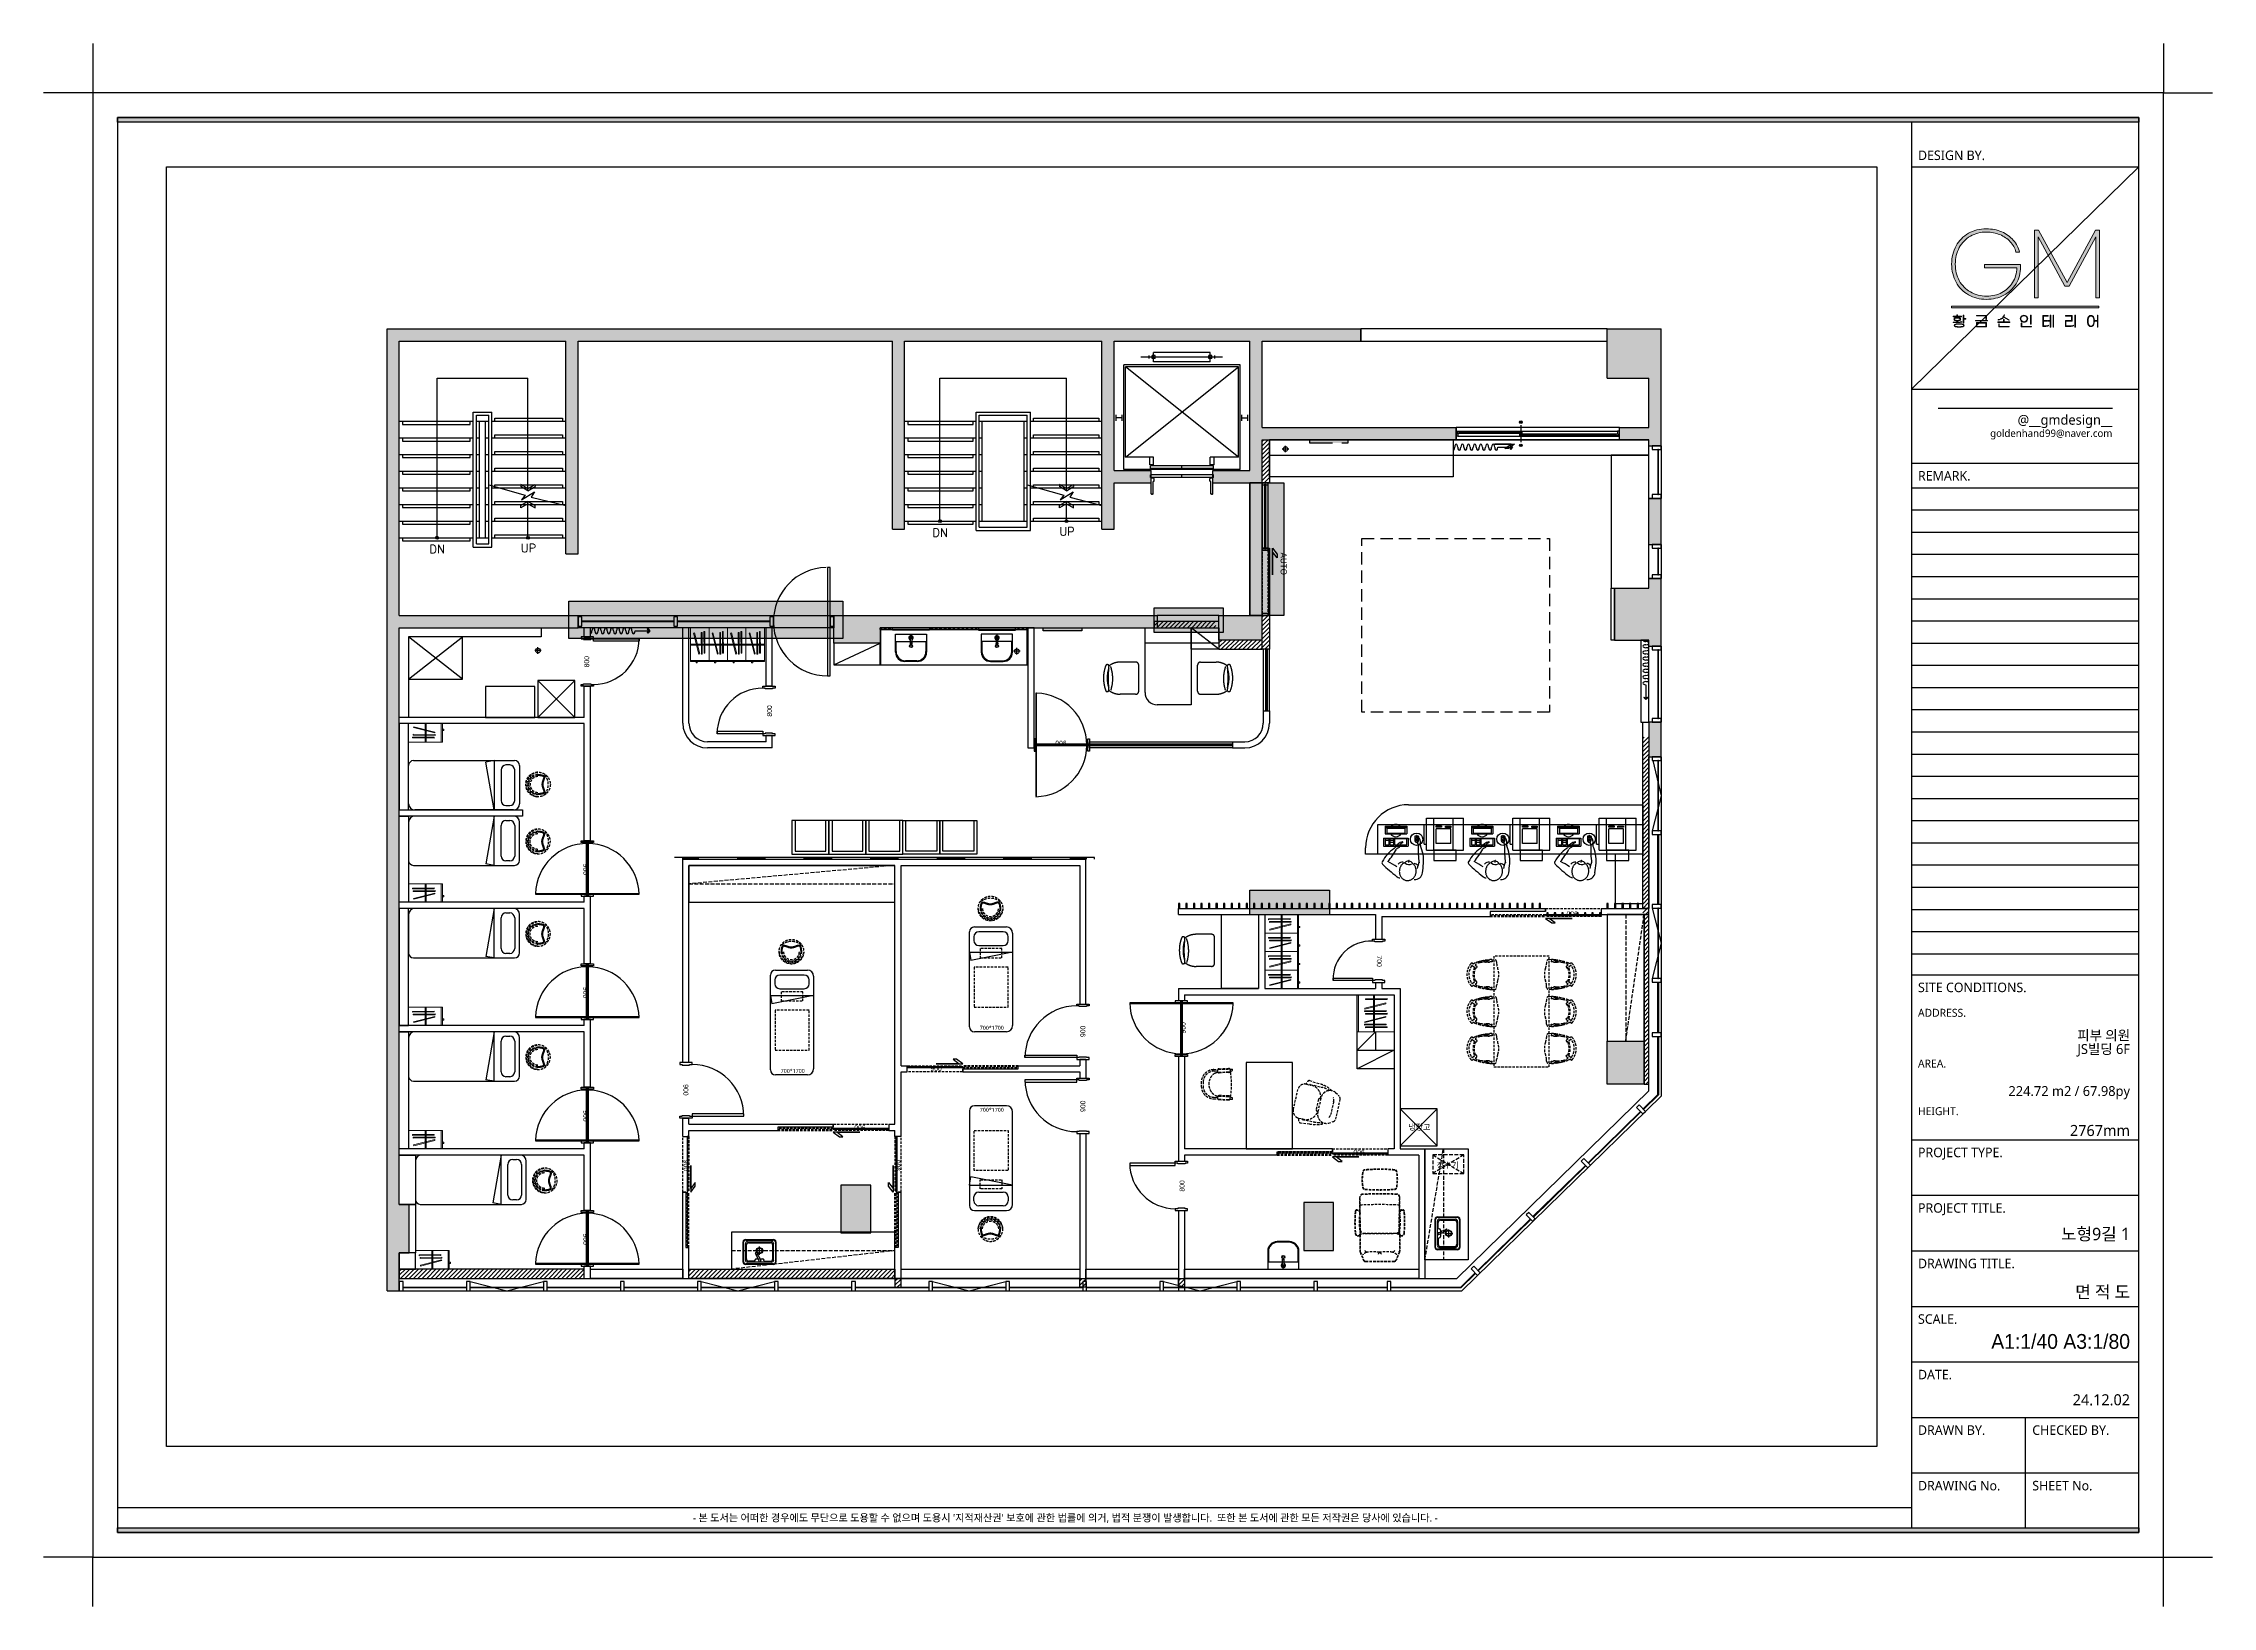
# Model space of a CAD drawing. Extents: x 11477420 to 23072185, y -28506554 to -14238804.
# Drawn here: x 11477420 to 11512620, y -14327854 to -14302494 of the extents above; entities that cross this region are included whole.
import ezdxf
from ezdxf.enums import TextEntityAlignment as Align

# ---------------------------------------------------------------- set-up
doc = ezdxf.new("R2010")
doc.units = 0
doc.header["$LTSCALE"] = 50
doc.header["$MEASUREMENT"] = 0
for name, pattern in [('DASH', [0.35, 0.25, -0.1]), ('DH-HID2', [1.2, 0.8, -0.4]), ('HIDDEN', [0.375, 0.25, -0.125]), ('HIDDEN1', [1.1, 0.7, -0.4])]:
    doc.linetypes.add(name, pattern=pattern)
doc.layers.get('0').update_dxf_attribs({"linetype": 'CONTINUOUS'})
doc.layers.get('DEFPOINTS').update_dxf_attribs({"linetype": 'CONTINUOUS'})
for name, color, linetype in [('0-ELC TEXT', 7, 'CONTINUOUS'), ('01. F-소품', 3, 'CONTINUOUS'), ('03-WAL NEW', 3, 'CONTINUOUS'), ('04_FUR', 6, 'CONTINUOUS'), ('06-LIGHT', 4, 'CONTINUOUS'), ('1.천장.벽체선(내벽)', 3, 'CONTINUOUS'), ('2.글자선', 60, 'CONTINUOUS'), ('2CONTINUOUS', 2, 'CONTINUOUS'), ('3 가구-붙박이', 6, 'CONTINUOUS'), ('3.기호.계단선', 30, 'CONTINUOUS'), ('4.가구-붙박이', 6, 'CONTINUOUS'), ('5.창호', 4, 'CONTINUOUS'), ('8.패턴선', 8, 'CONTINUOUS'), ('_U+B808_U+C774_U+C5B4 2', 7, 'CONTINUOUS'), ('BLOCK', 1, 'CONTINUOUS'), ('C-WIN', 4, 'CONTINUOUS'), ('CO-BATH', 6, 'CONTINUOUS'), ('CO-DO-FR', 7, 'CONTINUOUS'), ('CO-DOOR', 8, 'CONTINUOUS'), ('CO-FURB', 6, 'CONTINUOUS'), ('CO-FURB-DN', 9, 'CONTINUOUS'), ('CORE', 7, 'CONTINUOUS'), ('ELEV', 7, 'CONTINUOUS'), ('F-SYM', 7, 'CONTINUOUS'), ('FINISH', 6, 'CONTINUOUS'), ('FORM(YOURNAME)-11', 1, 'CONTINUOUS'), ('FORM(YOURNAME)-11 @ 1', 1, 'CONTINUOUS'), ('FU-FURM', 251, 'DH-HID2'), ('FUR', 11, 'CONTINUOUS'), ('가구', 6, 'CONTINUOUS'), ('에어컨', 30, 'DASH')]:
    doc.layers.add(name, color=color, linetype=linetype)
doc.layers.add('Arch', color=8, linetype='CONTINUOUS', lineweight=0)
doc.styles.add('ROMANS', font='romans')
doc.styles.add('W-TEXT2', font='Dotum.ttf')
doc.styles.add('YOURNAME', font='HY울릉도M.TTF')
doc.styles.add('돋움', font='Dotum.ttf')
doc.styles.add('맑은 고딕', font='malgun.ttf')
doc.linetypes.add('BATTING', pattern='A,0.00254,-2.54,[134,ltypeshp.shx,S=2.54,R=0,X=-2.54,Y=0],-5.08,[134,ltypeshp.shx,S=2.54,R=180,X=2.54,Y=0],-2.54', length=10.16254)
pattern_1 = [(45, (-6e-09, -24560), (-35.35533906, 35.35533906), [])]

# ---------------------------------------------------------------- blocks, each defined once
blk = doc.blocks.new('flooor')
at = {"layer": '3.기호.계단선', "ltscale": 30}
h = blk.add_hatch(color=256, dxfattribs=at)
h.dxf.hatch_style = 1
h.paths.add_polyline_path([(11502507, -14177742), (11503132, -14177742), (11503132, -14177792), (11502507, -14177792)])
at = {"layer": '8.패턴선', "ltscale": 30}
h = blk.add_hatch(color=256, dxfattribs=at)
h.dxf.hatch_style = 1
h.paths.add_polyline_path([(11507657, -14172892), (11491857, -14172892), (11491857, -14188497), (11492057, -14188497), (11492057, -14187882), (11492217, -14187882), (11492217, -14187097), (11492057, -14187097), (11492057, -14177742), (11494957, -14177742), (11494957, -14177542), (11492057, -14177542), (11492057, -14173092), (11494757, -14173092), (11494757, -14176542), (11494957, -14176542), (11494957, -14173092), (11500057, -14173092), (11500057, -14176142), (11500257, -14176142), (11500257, -14173092), (11503457, -14173092), (11503457, -14176142), (11503657, -14176142), (11503657, -14175392), (11504257, -14175392), (11504257, -14175302), (11504247, -14175302), (11504247, -14175262), (11504257, -14175192), (11503657, -14175192), (11503657, -14173092), (11505857, -14173092), (11505857, -14175192), (11505257, -14175192), (11505257, -14175262), (11505267, -14175262), (11505267, -14175317), (11505257, -14175317), (11505257, -14175392), (11506057, -14175392), (11506057, -14174692), (11509205, -14174692), (11509205, -14174492), (11506057, -14174492), (11506057, -14173092), (11507657, -14173092)])
h.paths.add_polyline_path([(11499857, -14177742), (11504357, -14177742), (11504357, -14177542), (11499107, -14177542), (11499107, -14177567), (11499107, -14177717), (11499107, -14177742), (11499107, -14177992), (11499857, -14177992)], flags=17)
h.paths.add_polyline_path([(11506057, -14177542), (11505857, -14177542), (11505357, -14177542), (11505357, -14177742), (11505357, -14177942), (11506057, -14177942)], flags=17)
h.paths.add_polyline_path([(11512535, -14172892), (11511657, -14172892), (11511657, -14173092), (11511657, -14173692), (11512335, -14173692), (11512335, -14174492), (11511855, -14174492), (11511855, -14174692), (11512335, -14174692), (11512335, -14174792), (11512535, -14174792)])
h.paths.add_polyline_path([(11512535, -14175642), (11512385, -14175642), (11512335, -14175642), (11512335, -14176392), (11512535, -14176392)])
h.paths.add_polyline_path([(11512535, -14176942), (11512385, -14176942), (11512335, -14176942), (11512335, -14177101), (11511773, -14177101), (11511773, -14177942), (11512335, -14177942), (11512335, -14178042), (11512535, -14178042)])
h.paths.add_polyline_path([(11512535, -14179272), (11512385, -14179272), (11512335, -14179272), (11512335, -14179837), (11512535, -14179837)])
h.paths.add_polyline_path([(11512257, -14184447), (11511657, -14184447), (11511657, -14185147), (11512257, -14185147)])
h.paths.add_polyline_path([(11507214, -14187067), (11506734, -14187067), (11506734, -14187847), (11507214, -14187847)], flags=17)
h.paths.add_polyline_path([(11499707, -14186782), (11499222, -14186782), (11499222, -14187557), (11499707, -14187557)], flags=17)
at = {"layer": 'C-WIN', "ltscale": 30}
h = blk.add_hatch(color=256, dxfattribs=at)
h.dxf.hatch_style = 1
edge = h.paths.add_edge_path()
edge.add_arc((11510255, -14174406), 20, 0, 360)
h = blk.add_hatch(color=256, dxfattribs=at)
h.dxf.hatch_style = 1
edge = h.paths.add_edge_path()
edge.add_arc((11510255, -14174783), 20, 0, 360, ccw=False)
at = {"layer": '에어컨', "ltscale": 30}
h = blk.add_hatch(color=256, dxfattribs=at)
h.dxf.hatch_style = 1
h.paths.add_polyline_path([(11506827, -14174742), (11507452, -14174742), (11507452, -14174692), (11506827, -14174692)])
at = {"ltscale": 30}
for p, q in [((11506489, -14174842), (11506384, -14174842)), ((11506437, -14174894), (11506437, -14174789)), ((11494359, -14178112), (11494254, -14178112)), ((11494307, -14178164), (11494307, -14178059)), ((11502129, -14178122), (11502024, -14178122)), ((11502077, -14178174), (11502077, -14178069))]:
    blk.add_line(p, q, dxfattribs=at)
for points in [[(11512399, -14179897), (11512535, -14180467), (11512385, -14181037)], [(11512385, -14182290), (11512535, -14182860), (11512385, -14183430)], [(11493207, -14188347), (11493802, -14188497), (11494397, -14188347)], [(11496957, -14188347), (11497552, -14188497), (11498147, -14188347)], [(11500707, -14188347), (11501302, -14188497), (11501897, -14188347)], [(11504457, -14188347), (11505052, -14188497), (11505647, -14188347)]]:
    blk.add_lwpolyline(points, dxfattribs=at)
for centre in [(11506437, -14174842), (11494307, -14178112), (11502077, -14178122)]:
    blk.add_circle(centre, 37.5, dxfattribs=at)
at = {"layer": '2CONTINUOUS', "ltscale": 30}
for p, q in [((11491857, -14188497), (11491857, -14172892)), ((11491857, -14172892), (11507657, -14172892)), ((11507657, -14173092), (11507657, -14172892)), ((11511657, -14172892), (11512535, -14172892)), ((11511657, -14173692), (11511657, -14172892)), ((11512535, -14174792), (11512535, -14172892)), ((11492057, -14177542), (11492057, -14173092)), ((11492057, -14173092), (11494757, -14173092)), ((11494757, -14176542), (11494757, -14173092)), ((11494957, -14173092), (11500057, -14173092)), ((11494957, -14176542), (11494957, -14173092)), ((11500057, -14176142), (11500057, -14173092)), ((11500257, -14173092), (11503457, -14173092)), ((11500257, -14176142), (11500257, -14173092)), ((11503457, -14176142), (11503457, -14173092)), ((11503657, -14173092), (11505857, -14173092)), ((11503657, -14175192), (11503657, -14173092)), ((11505857, -14175192), (11505857, -14173092)), ((11506057, -14173092), (11507657, -14173092)), ((11506057, -14174492), (11506057, -14173092)), ((11511657, -14173692), (11512335, -14173692)), ((11512335, -14174492), (11512335, -14173692)), ((11506057, -14174492), (11509205, -14174492)), ((11509205, -14174692), (11509205, -14174492)), ((11511855, -14174492), (11512335, -14174492)), ((11511855, -14174692), (11511855, -14174492)), ((11506057, -14175392), (11506057, -14174692)), ((11506057, -14174692), (11509205, -14174692)), ((11511855, -14174692), (11512335, -14174692)), ((11512335, -14174792), (11512335, -14174692)), ((11512335, -14174792), (11512535, -14174792)), ((11503657, -14175192), (11504257, -14175192)), ((11503657, -14176142), (11503657, -14175392)), ((11503657, -14175392), (11504257, -14175392)), ((11504257, -14175392), (11504257, -14175192)), ((11505257, -14175192), (11505857, -14175192)), ((11505257, -14175392), (11505257, -14175192)), ((11505257, -14175392), (11506057, -14175392)), ((11512335, -14176392), (11512335, -14175642)), ((11512335, -14175642), (11512535, -14175642)), ((11512535, -14176392), (11512535, -14175642)), ((11500057, -14176142), (11500257, -14176142)), ((11503457, -14176142), (11503657, -14176142)), ((11512335, -14176392), (11512535, -14176392)), ((11494757, -14176542), (11494957, -14176542)), ((11511773, -14177101), (11512335, -14177101)), ((11511773, -14177942), (11511773, -14177101)), ((11512335, -14177101), (11512335, -14176942)), ((11512335, -14176942), (11512535, -14176942)), ((11512535, -14178042), (11512535, -14176942)), ((11492057, -14177542), (11494957, -14177542)), ((11492057, -14187097), (11492057, -14177742)), ((11492057, -14177742), (11494957, -14177742)), ((11494957, -14177742), (11494957, -14177542)), ((11499107, -14177542), (11504357, -14177542)), ((11499857, -14177742), (11504357, -14177742)), ((11504357, -14177542), (11504357, -14177742)), ((11505357, -14177542), (11506057, -14177542)), ((11506057, -14177942), (11506057, -14177542)), ((11511773, -14177942), (11512335, -14177942)), ((11512335, -14178042), (11512335, -14177942)), ((11512335, -14178042), (11512535, -14178042)), ((11512257, -14185147), (11512257, -14184447)), ((11492057, -14187097), (11492217, -14187097)), ((11492217, -14187882), (11492217, -14187097)), ((11492057, -14188497), (11492057, -14187882)), ((11492057, -14187882), (11492217, -14187882)), ((11491857, -14188497), (11492057, -14188497))]:
    blk.add_line(p, q, dxfattribs=at)
for points in [[(11499857, -14177742), (11499857, -14177992), (11499107, -14177992), (11499107, -14177542)], [(11506057, -14177942), (11505357, -14177942), (11505357, -14177542)], [(11512257, -14185147), (11511657, -14185147), (11511657, -14184447), (11512257, -14184447)]]:
    blk.add_lwpolyline(points, dxfattribs=at)
for points in [[(11512535, -14179272), (11512335, -14179272), (11512335, -14179837), (11512535, -14179837)], [(11499222, -14187557), (11499707, -14187557), (11499707, -14186782), (11499222, -14186782)], [(11506734, -14187847), (11507214, -14187847), (11507214, -14187067), (11506734, -14187067)]]:
    blk.add_lwpolyline(points, close=True, dxfattribs=at)
at = {"layer": '3.기호.계단선', "ltscale": 30}
blk.add_lwpolyline([(11502507, -14177742), (11503132, -14177742), (11503132, -14177792), (11502507, -14177792), (11502507, -14177742)], dxfattribs=at)
at = {"layer": 'C-WIN', "ltscale": 30}
for p, q in [((11509222, -14174552), (11511825, -14174552)), ((11509235, -14174593), (11509235, -14174591)), ((11509235, -14174632), (11511837, -14174632)), ((11509264, -14174557), (11510237, -14174557)), ((11509264, -14174587), (11510237, -14174587)), ((11510255, -14174456), (11510255, -14174733)), ((11510272, -14174597), (11511796, -14174597)), ((11510272, -14174627), (11511796, -14174627)), ((11496512, -14177637), (11495017, -14177637)), ((11496512, -14177647), (11495017, -14177647)), ((11498067, -14177637), (11496572, -14177637)), ((11498067, -14177647), (11496572, -14177647)), ((11512335, -14179272), (11512335, -14178042)), ((11512535, -14178042), (11512535, -14179272)), ((11512335, -14185255), (11512335, -14179837)), ((11512535, -14179837), (11512535, -14185338)), ((11512335, -14185255), (11509215, -14188297)), ((11512535, -14185338), (11509298, -14188497)), ((11511347, -14186421), (11512198, -14185590)), ((11512205, -14185597), (11511354, -14186428)), ((11512241, -14185548), (11512480, -14185315)), ((11512490, -14185319), (11512248, -14185555)), ((11510452, -14187294), (11511304, -14186463)), ((11511311, -14186470), (11510459, -14187301)), ((11509557, -14188167), (11510409, -14187336)), ((11510416, -14187343), (11509564, -14188174)), ((11492057, -14188297), (11509215, -14188297)), ((11509276, -14188442), (11509514, -14188209)), ((11509521, -14188216), (11509280, -14188452)), ((11492057, -14188497), (11509298, -14188497)), ((11493147, -14188442), (11492117, -14188442)), ((11493147, -14188452), (11492117, -14188452)), ((11494397, -14188442), (11493207, -14188442)), ((11494397, -14188452), (11493207, -14188452)), ((11495647, -14188442), (11494457, -14188442)), ((11495647, -14188452), (11494457, -14188452)), ((11496897, -14188442), (11495707, -14188442)), ((11496897, -14188452), (11495707, -14188452)), ((11498147, -14188442), (11496957, -14188442)), ((11498147, -14188452), (11496957, -14188452)), ((11499397, -14188442), (11498207, -14188442)), ((11499397, -14188452), (11498207, -14188452)), ((11500647, -14188442), (11499457, -14188442)), ((11500647, -14188452), (11499457, -14188452)), ((11501897, -14188442), (11500707, -14188442)), ((11501897, -14188452), (11500707, -14188452)), ((11503147, -14188442), (11501957, -14188442)), ((11503147, -14188452), (11501957, -14188452)), ((11504397, -14188442), (11503207, -14188442)), ((11504397, -14188452), (11503207, -14188452)), ((11505647, -14188442), (11504457, -14188442)), ((11505647, -14188452), (11504457, -14188452)), ((11506897, -14188442), (11505707, -14188442)), ((11506897, -14188452), (11505707, -14188452)), ((11508087, -14188442), (11506957, -14188442)), ((11508087, -14188452), (11506957, -14188452)), ((11509276, -14188442), (11508147, -14188442)), ((11509280, -14188452), (11508147, -14188452))]:
    blk.add_line(p, q, dxfattribs=at)
for points in [[(11507657, -14173092), (11511657, -14173092), (11511657, -14172892), (11507657, -14172892)], [(11509205, -14174692), (11511855, -14174692), (11511855, -14174492), (11509205, -14174492)], [(11509258, -14174569), (11509264, -14174567), (11509264, -14174557), (11509226, -14174557), (11509226, -14174587), (11509264, -14174587), (11509264, -14174577), (11509258, -14174575)], [(11510243, -14174569), (11510237, -14174567), (11510237, -14174557), (11510272, -14174557), (11510272, -14174587), (11510237, -14174587), (11510237, -14174577), (11510243, -14174575)], [(11510272, -14174627), (11510237, -14174627), (11510237, -14174597), (11510272, -14174597), (11510272, -14174607), (11510267, -14174609), (11510267, -14174615), (11510272, -14174617)], [(11511800, -14174614), (11510269, -14174614), (11510269, -14174610), (11511800, -14174610)], [(11511796, -14174607), (11511796, -14174597), (11511834, -14174597), (11511834, -14174627), (11511796, -14174627), (11511796, -14174617), (11511802, -14174615), (11511802, -14174609)], [(11512335, -14174792), (11512535, -14174792), (11512535, -14175642), (11512335, -14175642)], [(11512535, -14174852), (11512535, -14174792), (11512385, -14174792), (11512385, -14174852)], [(11512480, -14175582), (11512490, -14175582), (11512490, -14174852), (11512480, -14174852)], [(11505857, -14177542), (11506057, -14177542), (11506057, -14175392), (11505857, -14175392)], [(11512535, -14175642), (11512535, -14175582), (11512385, -14175582), (11512385, -14175642)], [(11512335, -14176392), (11512535, -14176392), (11512535, -14176942), (11512335, -14176942)], [(11512535, -14176452), (11512535, -14176392), (11512385, -14176392), (11512385, -14176452)], [(11512480, -14176882), (11512490, -14176882), (11512490, -14176452), (11512480, -14176452)], [(11512535, -14176942), (11512535, -14176882), (11512385, -14176882), (11512385, -14176942)], [(11494957, -14177542), (11499107, -14177542), (11499107, -14177742), (11494957, -14177742)], [(11494957, -14177717), (11495017, -14177717), (11495017, -14177567), (11494957, -14177567)], [(11496512, -14177717), (11496572, -14177717), (11496572, -14177567), (11496512, -14177567)], [(11498067, -14177717), (11498127, -14177717), (11498127, -14177567), (11498067, -14177567)], [(11499047, -14177717), (11499107, -14177717), (11499107, -14177567), (11499047, -14177567)], [(11504357, -14177742), (11505357, -14177742), (11505357, -14177542), (11504357, -14177542)], [(11512535, -14178102), (11512535, -14178042), (11512385, -14178042), (11512385, -14178102)], [(11512480, -14179212), (11512490, -14179212), (11512490, -14178102), (11512480, -14178102)], [(11512535, -14179272), (11512535, -14179212), (11512385, -14179212), (11512385, -14179272)], [(11512535, -14179897), (11512535, -14179837), (11512385, -14179837), (11512385, -14179897)], [(11512480, -14181037), (11512490, -14181037), (11512490, -14179897), (11512480, -14179897)], [(11512535, -14181097), (11512535, -14181037), (11512385, -14181037), (11512385, -14181097)], [(11512480, -14181097), (11512490, -14181097), (11512490, -14182230), (11512480, -14182230)], [(11512535, -14182290), (11512535, -14182230), (11512385, -14182230), (11512385, -14182290)], [(11512480, -14183430), (11512490, -14183430), (11512490, -14182290), (11512480, -14182290)], [(11512535, -14183490), (11512535, -14183430), (11512385, -14183430), (11512385, -14183490)], [(11512535, -14184371), (11512535, -14184311), (11512385, -14184311), (11512385, -14184371)], [(11512237, -14185629), (11512280, -14185587), (11512175, -14185480), (11512132, -14185522)], [(11511342, -14186502), (11511385, -14186460), (11511280, -14186353), (11511237, -14186395)], [(11510448, -14187375), (11510490, -14187333), (11510386, -14187226), (11510343, -14187268)], [(11492117, -14188347), (11492057, -14188347), (11492057, -14188497), (11492117, -14188497)], [(11493207, -14188347), (11493147, -14188347), (11493147, -14188497), (11493207, -14188497)], [(11494457, -14188347), (11494397, -14188347), (11494397, -14188497), (11494457, -14188497)], [(11495707, -14188347), (11495647, -14188347), (11495647, -14188497), (11495707, -14188497)], [(11496957, -14188347), (11496897, -14188347), (11496897, -14188497), (11496957, -14188497)], [(11498207, -14188347), (11498147, -14188347), (11498147, -14188497), (11498207, -14188497)], [(11499457, -14188347), (11499397, -14188347), (11499397, -14188497), (11499457, -14188497)], [(11500707, -14188347), (11500647, -14188347), (11500647, -14188497), (11500707, -14188497)], [(11501957, -14188347), (11501897, -14188347), (11501897, -14188497), (11501957, -14188497)], [(11503207, -14188347), (11503147, -14188347), (11503147, -14188497), (11503207, -14188497)], [(11504457, -14188347), (11504397, -14188347), (11504397, -14188497), (11504457, -14188497)], [(11505707, -14188347), (11505647, -14188347), (11505647, -14188497), (11505707, -14188497)], [(11506957, -14188347), (11506897, -14188347), (11506897, -14188497), (11506957, -14188497)], [(11508147, -14188347), (11508087, -14188347), (11508087, -14188497), (11508147, -14188497)], [(11509553, -14188248), (11509596, -14188206), (11509491, -14188099), (11509448, -14188141)]]:
    blk.add_lwpolyline(points, close=True, dxfattribs=at)
for points in [[(11509205, -14174561), (11509205, -14174552), (11509222, -14174552), (11509222, -14174591), (11509235, -14174591), (11509235, -14174632), (11509205, -14174632), (11509205, -14174623)], [(11510241, -14174574), (11509260, -14174574), (11509260, -14174570), (11510241, -14174570), (11510241, -14174574), (11510241, -14174570)], [(11509264, -14174566), (11509267, -14174567), (11509267, -14174568), (11509268, -14174570)], [(11509264, -14174578), (11509267, -14174576), (11509267, -14174575), (11509268, -14174574)], [(11510237, -14174566), (11510235, -14174567), (11510234, -14174568), (11510233, -14174570)], [(11510237, -14174578), (11510235, -14174576), (11510234, -14174575), (11510233, -14174574)], [(11510272, -14174606), (11510275, -14174608), (11510276, -14174609), (11510276, -14174610)], [(11510272, -14174618), (11510275, -14174617), (11510276, -14174616), (11510276, -14174614)], [(11511796, -14174606), (11511793, -14174608), (11511793, -14174609), (11511792, -14174610)], [(11511796, -14174618), (11511793, -14174617), (11511793, -14174616), (11511792, -14174614)], [(11511855, -14174561), (11511855, -14174552), (11511825, -14174552), (11511825, -14174593), (11511837, -14174593), (11511837, -14174632), (11511855, -14174632), (11511855, -14174623)], [(11512480, -14184311), (11512480, -14183490), (11512490, -14183490), (11512490, -14184311)], [(11512480, -14185315), (11512480, -14184371)], [(11512490, -14184371), (11512490, -14185319)]]:
    blk.add_lwpolyline(points, dxfattribs=at)
for centre in [(11510255, -14174406), (11510255, -14174783)]:
    blk.add_circle(centre, 20, dxfattribs=at)
at = {"layer": 'CO-DOOR', "color": 1}
blk.add_lwpolyline([(11509826, -14174762), (11510155, -14174762), (11510056, -14174834), (11509998, -14174834), (11510096, -14174762), (11509826, -14174762)], close=True, dxfattribs=at)
at = {"layer": 'CO-DOOR'}
blk.add_lwpolyline([(11499007, -14176762), (11499007, -14178522), (11499047, -14178522), (11499047, -14176762)], close=True, dxfattribs=at)
blk.add_arc((11499007, -14177642), 880, 91.5733, 269.9892, dxfattribs=at)
at = {"layer": 'CORE', "color": 1}
for p, q in [((11492669, -14176282), (11492669, -14173692)), ((11492669, -14174392), (11492669, -14173692)), ((11492669, -14173692), (11494144, -14173692)), ((11494144, -14175518), (11494144, -14173692)), ((11500829, -14176012), (11500829, -14173692)), ((11500829, -14174392), (11500829, -14173692)), ((11500829, -14173692), (11502884, -14173692)), ((11502884, -14175518), (11502884, -14173692)), ((11492107, -14174392), (11492107, -14174442)), ((11492107, -14174442), (11493207, -14174442)), ((11492107, -14174662), (11492107, -14174712)), ((11493207, -14174442), (11493207, -14174392)), ((11493207, -14174712), (11493207, -14174662)), ((11493607, -14174342), (11494707, -14174342)), ((11493607, -14174392), (11493607, -14174342)), ((11493607, -14174612), (11494707, -14174612)), ((11493607, -14174662), (11493607, -14174612)), ((11494707, -14174342), (11494707, -14174392)), ((11494707, -14174612), (11494707, -14174662)), ((11500307, -14174392), (11500307, -14174442)), ((11500307, -14174442), (11501367, -14174442)), ((11500307, -14174662), (11500307, -14174712)), ((11501367, -14174442), (11501367, -14174392)), ((11501367, -14174712), (11501367, -14174662)), ((11502347, -14174342), (11503407, -14174342)), ((11502347, -14174392), (11502347, -14174342)), ((11502347, -14174612), (11503407, -14174612)), ((11502347, -14174662), (11502347, -14174612)), ((11503407, -14174342), (11503407, -14174392)), ((11503407, -14174612), (11503407, -14174662)), ((11492107, -14174712), (11493207, -14174712)), ((11492107, -14174932), (11492107, -14174982)), ((11492107, -14174982), (11493207, -14174982)), ((11493207, -14174982), (11493207, -14174932)), ((11493607, -14174882), (11494707, -14174882)), ((11493607, -14174932), (11493607, -14174882)), ((11494707, -14174882), (11494707, -14174932)), ((11500307, -14174712), (11501367, -14174712)), ((11500307, -14174932), (11500307, -14174982)), ((11500307, -14174982), (11501367, -14174982)), ((11501367, -14174982), (11501367, -14174932)), ((11502347, -14174882), (11503407, -14174882)), ((11502347, -14174932), (11502347, -14174882)), ((11503407, -14174882), (11503407, -14174932)), ((11492107, -14175202), (11492107, -14175252)), ((11492107, -14175252), (11493207, -14175252)), ((11493207, -14175252), (11493207, -14175202)), ((11493607, -14175152), (11494707, -14175152)), ((11493607, -14175202), (11493607, -14175152)), ((11494707, -14175152), (11494707, -14175202)), ((11500307, -14175202), (11500307, -14175252)), ((11500307, -14175252), (11501367, -14175252)), ((11501367, -14175252), (11501367, -14175202)), ((11502347, -14175152), (11503407, -14175152)), ((11502347, -14175202), (11502347, -14175152)), ((11503407, -14175152), (11503407, -14175202)), ((11492107, -14175472), (11492107, -14175522)), ((11492107, -14175522), (11493207, -14175522)), ((11492107, -14175742), (11492107, -14175792)), ((11493207, -14175522), (11493207, -14175472)), ((11493207, -14175792), (11493207, -14175742)), ((11493507, -14175422), (11494098, -14175589)), ((11493607, -14175422), (11494707, -14175422)), ((11493607, -14175472), (11493607, -14175422)), ((11493607, -14175692), (11494707, -14175692)), ((11493607, -14175742), (11493607, -14175692)), ((11494038, -14175664), (11494251, -14175538)), ((11494098, -14175589), (11494038, -14175664)), ((11494144, -14176282), (11494144, -14175694)), ((11494251, -14175538), (11494196, -14175625)), ((11494196, -14175625), (11494757, -14175757)), ((11494707, -14175422), (11494707, -14175472)), ((11494707, -14175692), (11494707, -14175742)), ((11500307, -14175472), (11500307, -14175522)), ((11500307, -14175522), (11501367, -14175522)), ((11500307, -14175742), (11500307, -14175792)), ((11501367, -14175522), (11501367, -14175472)), ((11501367, -14175792), (11501367, -14175742)), ((11502247, -14175422), (11502838, -14175589)), ((11502347, -14175422), (11503407, -14175422)), ((11502347, -14175472), (11502347, -14175422)), ((11502347, -14175692), (11503407, -14175692)), ((11502347, -14175742), (11502347, -14175692)), ((11502778, -14175664), (11502991, -14175538)), ((11502838, -14175589), (11502778, -14175664)), ((11502884, -14176012), (11502884, -14175694)), ((11502991, -14175538), (11502936, -14175625)), ((11502936, -14175625), (11503457, -14175757)), ((11503407, -14175422), (11503407, -14175472)), ((11503407, -14175692), (11503407, -14175742)), ((11492107, -14175792), (11493207, -14175792)), ((11492107, -14176012), (11492107, -14176062)), ((11492107, -14176062), (11493207, -14176062)), ((11493207, -14176062), (11493207, -14176012)), ((11493607, -14175962), (11494707, -14175962)), ((11493607, -14176012), (11493607, -14175962)), ((11494707, -14175962), (11494707, -14176012)), ((11500307, -14175792), (11501367, -14175792)), ((11500307, -14176012), (11500307, -14176062)), ((11500307, -14176062), (11501367, -14176062)), ((11501367, -14176062), (11501367, -14176012)), ((11502347, -14175962), (11503407, -14175962)), ((11502347, -14176012), (11502347, -14175962)), ((11503407, -14175962), (11503407, -14176012)), ((11492107, -14176282), (11492107, -14176332)), ((11492107, -14176332), (11493207, -14176332)), ((11493207, -14176332), (11493207, -14176282)), ((11493607, -14176232), (11494707, -14176232)), ((11493607, -14176282), (11493607, -14176232)), ((11494707, -14176232), (11494707, -14176282))]:
    blk.add_line(p, q, dxfattribs=at)
at = {"layer": 'CORE'}
for p, q in [((11493257, -14176432), (11493257, -14174242)), ((11493257, -14174242), (11493557, -14174242)), ((11493307, -14176382), (11493307, -14174292)), ((11493307, -14174292), (11493507, -14174292)), ((11493507, -14176382), (11493507, -14174292)), ((11493557, -14176432), (11493557, -14174242)), ((11501417, -14176162), (11501417, -14174242)), ((11501417, -14174242), (11502297, -14174242)), ((11501467, -14176112), (11501467, -14174292)), ((11501467, -14174292), (11502247, -14174292)), ((11502247, -14176112), (11502247, -14174292)), ((11502297, -14176162), (11502297, -14174242)), ((11492057, -14174392), (11493257, -14174392)), ((11492057, -14174662), (11493257, -14174662)), ((11493307, -14174392), (11493507, -14174392)), ((11493307, -14174662), (11493357, -14174662)), ((11493357, -14176282), (11493357, -14174392)), ((11493457, -14176282), (11493457, -14174392)), ((11493457, -14174662), (11493507, -14174662)), ((11493557, -14174392), (11494757, -14174392)), ((11493557, -14174662), (11494757, -14174662)), ((11500257, -14174392), (11501417, -14174392)), ((11500257, -14174662), (11501417, -14174662)), ((11501467, -14174392), (11502247, -14174392)), ((11501467, -14174662), (11501517, -14174662)), ((11501517, -14176012), (11501517, -14174392)), ((11502197, -14176012), (11502197, -14174392)), ((11502197, -14174662), (11502247, -14174662)), ((11502297, -14174392), (11503457, -14174392)), ((11502297, -14174662), (11503457, -14174662)), ((11492057, -14174932), (11493257, -14174932)), ((11493307, -14174932), (11493357, -14174932)), ((11493457, -14174932), (11493507, -14174932)), ((11493557, -14174932), (11494757, -14174932)), ((11500257, -14174932), (11501417, -14174932)), ((11501467, -14174932), (11501517, -14174932)), ((11502197, -14174932), (11502247, -14174932)), ((11502297, -14174932), (11503457, -14174932)), ((11492057, -14175202), (11493257, -14175202)), ((11493307, -14175202), (11493357, -14175202)), ((11493457, -14175202), (11493507, -14175202)), ((11493557, -14175202), (11494757, -14175202)), ((11500257, -14175202), (11501417, -14175202)), ((11501467, -14175202), (11501517, -14175202)), ((11502197, -14175202), (11502247, -14175202)), ((11502297, -14175202), (11503457, -14175202)), ((11492057, -14175472), (11493257, -14175472)), ((11492057, -14175742), (11493257, -14175742)), ((11493307, -14175472), (11493357, -14175472)), ((11493307, -14175742), (11493357, -14175742)), ((11493457, -14175472), (11493507, -14175472)), ((11493457, -14175742), (11493507, -14175742)), ((11493557, -14175472), (11494757, -14175472)), ((11493557, -14175742), (11494757, -14175742)), ((11494144, -14175484), (11494030, -14175418)), ((11494030, -14175418), (11494030, -14175452)), ((11494144, -14175518), (11494030, -14175452)), ((11494144, -14175694), (11494030, -14175760)), ((11494144, -14175729), (11494030, -14175795)), ((11494144, -14175484), (11494259, -14175418)), ((11494144, -14175518), (11494259, -14175452)), ((11494144, -14175694), (11494259, -14175760)), ((11494144, -14175729), (11494259, -14175795)), ((11494259, -14175418), (11494259, -14175452)), ((11500257, -14175472), (11501417, -14175472)), ((11500257, -14175742), (11501417, -14175742)), ((11501467, -14175472), (11501517, -14175472)), ((11501467, -14175742), (11501517, -14175742)), ((11502197, -14175472), (11502247, -14175472)), ((11502197, -14175742), (11502247, -14175742)), ((11502297, -14175472), (11503457, -14175472)), ((11502297, -14175742), (11503457, -14175742)), ((11502884, -14175484), (11502770, -14175418)), ((11502770, -14175418), (11502770, -14175452)), ((11502884, -14175518), (11502770, -14175452)), ((11502884, -14175694), (11502770, -14175760)), ((11502884, -14175729), (11502770, -14175795)), ((11502884, -14175484), (11502999, -14175418)), ((11502884, -14175518), (11502999, -14175452)), ((11502884, -14175694), (11502999, -14175760)), ((11502884, -14175729), (11502999, -14175795)), ((11502999, -14175418), (11502999, -14175452)), ((11492057, -14176012), (11493257, -14176012)), ((11493307, -14176012), (11493357, -14176012)), ((11493457, -14176012), (11493507, -14176012)), ((11493557, -14176012), (11494757, -14176012)), ((11494030, -14175795), (11494030, -14175760)), ((11494259, -14175795), (11494259, -14175760)), ((11500257, -14176012), (11501417, -14176012)), ((11501467, -14176012), (11502247, -14176012)), ((11501467, -14176012), (11501517, -14176012)), ((11502197, -14176012), (11502247, -14176012)), ((11502297, -14176012), (11503457, -14176012)), ((11502770, -14175795), (11502770, -14175760)), ((11502999, -14175795), (11502999, -14175760)), ((11492057, -14176282), (11493257, -14176282)), ((11493257, -14176432), (11493557, -14176432)), ((11493307, -14176282), (11493507, -14176282)), ((11493307, -14176382), (11493507, -14176382)), ((11493557, -14176282), (11494757, -14176282)), ((11501417, -14176162), (11502297, -14176162)), ((11501467, -14176112), (11502247, -14176112))]:
    blk.add_line(p, q, dxfattribs=at)
for centre, radius in [((11500829, -14176012), 24.4), ((11502884, -14176012), 23.2), ((11492669, -14176282), 24.4), ((11494144, -14176282), 23.2)]:
    blk.add_circle(centre, radius, dxfattribs=at)
at = {"layer": 'ELEV'}
for p, q in [((11505217, -14173276), (11504297, -14173276)), ((11504297, -14173426), (11504297, -14173276)), ((11505217, -14173426), (11505217, -14173276)), ((11503812, -14175176), (11503812, -14173476)), ((11505702, -14173476), (11503812, -14173476)), ((11503842, -14174976), (11505672, -14173506)), ((11505672, -14174976), (11503842, -14173506)), ((11503842, -14174976), (11503842, -14173506)), ((11505672, -14173506), (11503842, -14173506)), ((11505415, -14173351), (11504089, -14173351)), ((11504222, -14173376), (11504222, -14173326)), ((11504322, -14173326), (11504272, -14173326)), ((11504272, -14173376), (11504272, -14173326)), ((11504322, -14173376), (11504272, -14173376)), ((11505217, -14173426), (11504297, -14173426)), ((11504322, -14173376), (11504322, -14173326)), ((11505242, -14173326), (11505192, -14173326)), ((11505192, -14173376), (11505192, -14173326)), ((11505242, -14173376), (11505192, -14173376)), ((11505242, -14173376), (11505242, -14173326)), ((11505292, -14173376), (11505292, -14173326)), ((11505672, -14174976), (11505672, -14173506)), ((11505702, -14175176), (11505702, -14173476)), ((11503687, -14174385), (11503687, -14174285)), ((11503787, -14174335), (11503687, -14174335)), ((11503787, -14174385), (11503787, -14174285)), ((11505727, -14174385), (11505727, -14174285)), ((11505727, -14174335), (11505827, -14174335)), ((11505827, -14174385), (11505827, -14174285)), ((11504297, -14174976), (11503842, -14174976)), ((11504237, -14175096), (11504237, -14174976)), ((11504297, -14175096), (11504297, -14174976)), ((11505672, -14174976), (11505217, -14174976)), ((11505217, -14175096), (11505217, -14174976)), ((11505277, -14175096), (11505277, -14174976)), ((11505702, -14175176), (11503812, -14175176)), ((11504297, -14175096), (11504237, -14175096)), ((11505267, -14175116), (11504247, -14175116)), ((11504247, -14175156), (11504247, -14175116)), ((11505267, -14175156), (11504247, -14175156)), ((11505267, -14175262), (11504247, -14175262)), ((11504247, -14175302), (11504247, -14175262)), ((11505267, -14175302), (11504247, -14175302)), ((11504297, -14175317), (11504257, -14175317)), ((11504257, -14175567), (11504257, -14175317)), ((11504297, -14175367), (11504287, -14175367)), ((11504287, -14175567), (11504287, -14175367)), ((11504307, -14175357), (11504307, -14175327)), ((11504757, -14175156), (11504757, -14175116)), ((11504757, -14175302), (11504757, -14175262)), ((11505207, -14175357), (11505207, -14175327)), ((11505277, -14175096), (11505217, -14175096)), ((11505257, -14175317), (11505217, -14175317)), ((11505227, -14175367), (11505217, -14175367)), ((11505227, -14175567), (11505227, -14175367)), ((11505257, -14175567), (11505257, -14175317)), ((11505267, -14175156), (11505267, -14175116)), ((11505267, -14175302), (11505267, -14175262)), ((11504277, -14175577), (11504267, -14175577)), ((11505247, -14175577), (11505237, -14175577))]:
    blk.add_line(p, q, dxfattribs=at)
for centre, start, end in [((11504297, -14175327), 0, 90), ((11504297, -14175357), 270, 0), ((11505217, -14175327), 90, 180), ((11505217, -14175357), 180, 270), ((11504267, -14175567), 180, 270), ((11504277, -14175567), 270, 0), ((11505237, -14175567), 180, 270), ((11505247, -14175567), 270, 0)]:
    blk.add_arc(centre, 10, start, end, dxfattribs=at)
at = {"layer": '에어컨', "ltscale": 30}
blk.add_lwpolyline([(11506827, -14174742), (11507452, -14174742), (11507452, -14174692), (11506827, -14174692)], close=True, dxfattribs=at)
at = {"layer": 'CORE', "color": 2, "style": 'ROMANS'}
for s, p in [('DN', (11492672, -14176534)), ('UP', (11494152, -14176517)), ('DN', (11500832, -14176264)), ('UP', (11502892, -14176247))]:
    blk.add_text(s, height=135, dxfattribs=at).set_placement(p, align=Align.CENTER)
blk = doc.blocks.new('FFSFDF')
at = {"layer": '01. F-소품'}
blk.add_hatch(color=8, dxfattribs=at).paths.add_polyline_path([(1567673, 1746751), (1567680, 1746744), (1567715, 1746779), (1567680, 1746815), (1567673, 1746808), (1567701, 1746779)])
at = {"layer": '01. F-소품', "color": 8}
for p, q in [((1567475, 1746779), (1567701, 1746779)), ((1567673, 1746808), (1567680, 1746815)), ((1567673, 1746751), (1567680, 1746744))]:
    blk.add_line(p, q, dxfattribs=at)
for points in [[(1567673, 1746808), (1567701, 1746779), (1567673, 1746751)], [(1567680, 1746815), (1567715, 1746779), (1567680, 1746744)]]:
    blk.add_lwpolyline(points, dxfattribs=at)
for centre, start_param, end_param in [((1566750, 1746779), 6.283185, 7.853982), ((1566800, 1746779), 1.570796, 4.712389), ((1566850, 1746779), 4.712389, 7.853982), ((1566900, 1746779), 1.570796, 4.712389), ((1566950, 1746779), 4.712389, 7.853982), ((1567000, 1746779), 1.570796, 4.712389), ((1567050, 1746779), 4.712389, 7.853982), ((1567100, 1746779), 1.570796, 4.712389), ((1567150, 1746779), 4.712389, 7.853982), ((1567200, 1746779), 1.570796, 4.712389), ((1567250, 1746779), 4.712389, 7.853982), ((1567300, 1746779), 1.570796, 4.712389), ((1567350, 1746779), 4.712389, 7.853982), ((1567400, 1746779), 1.570796, 4.712389), ((1567450, 1746779), 4.712389, 7.853982)]:
    blk.add_ellipse(centre, major_axis=(0, -50), ratio=0.5, start_param=start_param, end_param=end_param, dxfattribs=at)
blk = doc.blocks.new('dmlwk2')
at = {"layer": 'FU-FURM'}
for points in [[(391142, 35198, 0), (391143, 35201, 0), (391143, 35204, 0), (391143, 35207, 0), (391144, 35210, 0), (391144, 35213, 0), (391144, 35216, 0), (391145, 35219, 0), (391145, 35221, 0), (391145, 35224, 0), (391145, 35227, 0), (391146, 35230, 0), (391146, 35233, 0), (391146, 35236, 0), (391147, 35239, 0), (391147, 35241, 0), (391148, 35244, 0), (391148, 35247, 0), (391148, 35250, 0), (391149, 35252, 0), (391149, 35255, 0), (391150, 35258, 0), (391150, 35260, 0), (391151, 35263, 0), (391151, 35265, 0), (391152, 35268, 0), (391152, 35270, 0), (391153, 35272, 0), (391153, 35275, 0), (391154, 35277, 0), (391155, 35279, 0), (391155, 35281, 0), (391156, 35283, 0), (391157, 35286, 0), (391157, 35288, 0), (391158, 35289, 0), (391159, 35291, 0), (391160, 35293, 0), (391161, 35295, 0), (391162, 35297, 0), (391163, 35298, 0), (391163, 35300, 0), (391164, 35301, 0), (391165, 35303, 0), (391166, 35304, 0), (391168, 35305, 0), (391169, 35307, 0), (391170, 35308, 0), (391171, 35309, 0), (391172, 35310, 0), (391174, 35310, 0), (391175, 35311, 0), (391176, 35312, 0), (391178, 35313, 0), (391179, 35313, 0), (391181, 35314, 0), (391182, 35314, 0), (391184, 35314, 0), (391185, 35314, 0), (391187, 35314, 0), (391188, 35314, 0), (391190, 35314, 0), (391192, 35314, 0), (391194, 35314, 0), (391196, 35314, 0), (391197, 35314, 0), (391199, 35313, 0), (391201, 35313, 0), (391203, 35312, 0), (391205, 35312, 0), (391207, 35311, 0), (391209, 35311, 0), (391211, 35310, 0), (391213, 35310, 0), (391215, 35309, 0), (391218, 35308, 0), (391220, 35307, 0), (391222, 35307, 0), (391224, 35306, 0), (391226, 35305, 0), (391229, 35304, 0), (391231, 35303, 0), (391233, 35302, 0), (391236, 35301, 0), (391238, 35301, 0), (391240, 35300, 0), (391243, 35299, 0), (391245, 35298, 0), (391248, 35297, 0), (391250, 35296, 0), (391253, 35295, 0), (391255, 35294, 0), (391258, 35294, 0), (391260, 35293, 0), (391263, 35292, 0), (391265, 35291, 0), (391268, 35290, 0), (391270, 35290, 0), (391273, 35289, 0), (391275, 35288, 0), (391278, 35288, 0), (391281, 35287, 0), (391283, 35286, 0), (391286, 35286, 0), (391288, 35285, 0), (391291, 35285, 0), (391294, 35285, 0), (391296, 35284, 0), (391299, 35284, 0), (391302, 35284, 0), (391304, 35284, 0), (391307, 35284, 0), (391309, 35284, 0), (391312, 35284, 0), (391315, 35284, 0), (391317, 35284, 0), (391320, 35285, 0), (391323, 35285, 0), (391325, 35285, 0), (391328, 35286, 0), (391331, 35286, 0), (391333, 35287, 0), (391336, 35287, 0), (391338, 35288, 0), (391341, 35289, 0), (391343, 35289, 0), (391346, 35290, 0), (391349, 35291, 0), (391351, 35292, 0), (391354, 35292, 0), (391356, 35293, 0), (391359, 35294, 0), (391361, 35295, 0), (391364, 35296, 0), (391366, 35297, 0), (391369, 35297, 0), (391371, 35298, 0), (391374, 35299, 0), (391376, 35300, 0), (391378, 35301, 0), (391381, 35302, 0), (391383, 35303, 0), (391385, 35304, 0), (391388, 35305, 0), (391390, 35305, 0), (391392, 35306, 0), (391394, 35307, 0), (391397, 35308, 0), (391399, 35309, 0), (391401, 35309, 0), (391403, 35310, 0), (391405, 35311, 0), (391407, 35311, 0), (391409, 35312, 0), (391411, 35312, 0), (391413, 35313, 0), (391415, 35313, 0), (391417, 35314, 0), (391419, 35314, 0), (391421, 35314, 0), (391423, 35315, 0), (391424, 35315, 0), (391426, 35315, 0), (391428, 35315, 0), (391429, 35315, 0), (391431, 35315, 0), (391433, 35314, 0), (391434, 35314, 0), (391436, 35314, 0), (391437, 35313, 0), (391439, 35313, 0), (391440, 35312, 0), (391441, 35312, 0), (391443, 35311, 0), (391444, 35310, 0), (391445, 35309, 0), (391446, 35308, 0), (391447, 35307, 0), (391448, 35306, 0), (391449, 35304, 0), (391450, 35303, 0), (391451, 35302, 0), (391452, 35300, 0), (391453, 35299, 0), (391454, 35297, 0), (391455, 35295, 0), (391456, 35293, 0), (391457, 35292, 0), (391457, 35290, 0), (391458, 35288, 0), (391459, 35286, 0), (391460, 35284, 0), (391460, 35282, 0), (391461, 35279, 0), (391461, 35277, 0), (391462, 35275, 0), (391463, 35273, 0), (391463, 35270, 0), (391464, 35268, 0), (391464, 35265, 0), (391465, 35263, 0), (391465, 35260, 0), (391465, 35258, 0), (391466, 35255, 0), (391466, 35252, 0), (391467, 35250, 0), (391467, 35247, 0), (391467, 35244, 0), (391468, 35242, 0), (391468, 35239, 0), (391468, 35236, 0), (391469, 35233, 0), (391469, 35230, 0), (391469, 35227, 0), (391470, 35224, 0), (391470, 35222, 0), (391470, 35219, 0), (391470, 35216, 0), (391471, 35213, 0), (391471, 35210, 0), (391471, 35207, 0), (391471, 35204, 0), (391472, 35201, 0), (391472, 35198, 0)], [(391154, 35197, 0), (391154, 35197, 0), (391154, 35197, 0), (391154, 35197, 0), (391154, 35198, 0), (391154, 35198, 0), (391154, 35198, 0), (391154, 35198, 0), (391154, 35199, 0), (391154, 35199, 0), (391154, 35199, 0), (391154, 35199, 0), (391154, 35199, 0), (391154, 35200, 0), (391154, 35200, 0), (391155, 35200, 0), (391155, 35200, 0), (391155, 35201, 0), (391155, 35201, 0), (391155, 35201, 0), (391155, 35201, 0), (391155, 35201, 0), (391155, 35202, 0), (391155, 35202, 0), (391155, 35202, 0), (391155, 35202, 0), (391155, 35203, 0), (391155, 35203, 0), (391155, 35203, 0), (391155, 35203, 0), (391155, 35203, 0), (391155, 35204, 0), (391155, 35204, 0), (391155, 35204, 0), (391155, 35204, 0), (391155, 35205, 0), (391155, 35205, 0), (391155, 35205, 0), (391155, 35205, 0), (391155, 35205, 0), (391155, 35206, 0), (391155, 35206, 0), (391155, 35206, 0), (391155, 35206, 0), (391155, 35207, 0), (391155, 35207, 0), (391155, 35207, 0), (391155, 35207, 0), (391155, 35207, 0), (391155, 35208, 0), (391155, 35208, 0), (391155, 35208, 0), (391155, 35208, 0), (391155, 35209, 0), (391155, 35209, 0), (391155, 35209, 0), (391155, 35209, 0), (391155, 35210, 0), (391155, 35210, 0), (391155, 35210, 0), (391155, 35210, 0), (391156, 35210, 0), (391156, 35211, 0), (391156, 35211, 0), (391156, 35211, 0), (391156, 35211, 0), (391156, 35212, 0), (391156, 35212, 0), (391156, 35212, 0), (391156, 35212, 0), (391156, 35212, 0), (391156, 35213, 0), (391156, 35213, 0), (391156, 35213, 0), (391156, 35213, 0), (391156, 35213, 0), (391156, 35214, 0), (391156, 35214, 0), (391156, 35214, 0), (391156, 35214, 0), (391156, 35215, 0), (391156, 35215, 0), (391156, 35215, 0), (391156, 35215, 0), (391156, 35215, 0), (391156, 35216, 0), (391156, 35216, 0), (391156, 35216, 0), (391156, 35216, 0), (391156, 35217, 0), (391156, 35217, 0), (391156, 35217, 0), (391156, 35217, 0), (391156, 35217, 0), (391156, 35218, 0), (391156, 35218, 0), (391156, 35218, 0), (391156, 35218, 0), (391156, 35219, 0), (391156, 35219, 0), (391156, 35219, 0), (391156, 35219, 0), (391156, 35219, 0), (391156, 35220, 0), (391156, 35220, 0), (391157, 35220, 0), (391157, 35220, 0), (391157, 35221, 0), (391157, 35221, 0), (391157, 35221, 0), (391157, 35221, 0), (391157, 35221, 0), (391157, 35222, 0), (391157, 35222, 0), (391157, 35222, 0), (391157, 35222, 0), (391157, 35222, 0), (391157, 35223, 0), (391157, 35223, 0), (391157, 35223, 0), (391157, 35223, 0), (391157, 35224, 0), (391157, 35224, 0), (391157, 35224, 0), (391157, 35224, 0), (391157, 35224, 0), (391157, 35225, 0), (391157, 35225, 0), (391157, 35225, 0), (391157, 35225, 0), (391157, 35226, 0), (391157, 35226, 0), (391157, 35226, 0), (391157, 35226, 0), (391157, 35226, 0), (391157, 35227, 0), (391157, 35227, 0), (391157, 35227, 0), (391157, 35227, 0), (391157, 35227, 0), (391157, 35228, 0), (391157, 35228, 0), (391157, 35228, 0), (391157, 35228, 0), (391157, 35229, 0), (391157, 35229, 0), (391158, 35229, 0), (391158, 35229, 0), (391158, 35229, 0), (391158, 35230, 0), (391158, 35230, 0), (391158, 35230, 0), (391158, 35230, 0), (391158, 35230, 0), (391158, 35231, 0), (391158, 35231, 0), (391158, 35231, 0), (391158, 35231, 0), (391158, 35232, 0), (391158, 35232, 0), (391158, 35232, 0), (391158, 35232, 0), (391158, 35232, 0), (391158, 35233, 0), (391158, 35233, 0), (391158, 35233, 0), (391158, 35233, 0), (391158, 35233, 0), (391158, 35234, 0), (391158, 35234, 0), (391158, 35234, 0), (391158, 35234, 0), (391158, 35234, 0), (391158, 35235, 0), (391158, 35235, 0), (391158, 35235, 0), (391158, 35235, 0), (391158, 35236, 0), (391158, 35236, 0), (391158, 35236, 0), (391158, 35236, 0), (391158, 35236, 0), (391158, 35237, 0), (391158, 35237, 0), (391158, 35237, 0), (391159, 35237, 0), (391159, 35237, 0), (391159, 35238, 0), (391159, 35238, 0), (391159, 35238, 0), (391159, 35238, 0), (391159, 35238, 0), (391159, 35239, 0), (391159, 35239, 0), (391159, 35239, 0), (391159, 35239, 0), (391159, 35239, 0), (391159, 35240, 0), (391159, 35240, 0), (391159, 35240, 0), (391159, 35240, 0), (391159, 35240, 0), (391159, 35241, 0), (391159, 35241, 0), (391159, 35241, 0), (391159, 35241, 0), (391159, 35241, 0), (391159, 35242, 0), (391159, 35242, 0), (391159, 35242, 0), (391159, 35242, 0), (391159, 35243, 0), (391159, 35243, 0), (391159, 35243, 0), (391159, 35243, 0), (391159, 35243, 0), (391159, 35244, 0), (391159, 35244, 0), (391159, 35244, 0), (391159, 35244, 0), (391160, 35244, 0), (391160, 35245, 0), (391160, 35245, 0), (391160, 35245, 0), (391160, 35245, 0), (391160, 35245, 0), (391160, 35246, 0), (391160, 35246, 0), (391160, 35246, 0), (391160, 35246, 0), (391160, 35246, 0), (391160, 35247, 0), (391160, 35247, 0), (391160, 35247, 0), (391160, 35247, 0), (391160, 35247, 0), (391160, 35248, 0), (391160, 35248, 0), (391160, 35248, 0), (391160, 35248, 0), (391160, 35248, 0), (391160, 35249, 0), (391160, 35249, 0), (391160, 35249, 0), (391160, 35249, 0), (391160, 35249, 0), (391160, 35249, 0), (391160, 35250, 0), (391160, 35250, 0), (391160, 35250, 0), (391160, 35250, 0), (391160, 35250, 0), (391160, 35251, 0), (391161, 35251, 0), (391161, 35251, 0), (391161, 35251, 0), (391161, 35251, 0), (391161, 35252, 0), (391161, 35252, 0), (391161, 35252, 0), (391161, 35252, 0), (391161, 35252, 0), (391161, 35253, 0), (391161, 35253, 0), (391161, 35253, 0), (391161, 35253, 0), (391161, 35253, 0), (391161, 35254, 0), (391161, 35254, 0), (391161, 35254, 0), (391161, 35254, 0), (391161, 35254, 0), (391161, 35255, 0), (391161, 35255, 0), (391161, 35255, 0), (391161, 35255, 0), (391161, 35255, 0), (391161, 35255, 0), (391161, 35256, 0), (391161, 35256, 0), (391161, 35256, 0), (391161, 35256, 0), (391161, 35256, 0), (391162, 35257, 0), (391162, 35257, 0), (391162, 35257, 0), (391162, 35257, 0), (391162, 35257, 0), (391162, 35258, 0), (391162, 35258, 0), (391162, 35258, 0), (391162, 35258, 0), (391162, 35258, 0), (391162, 35258, 0), (391162, 35259, 0), (391162, 35259, 0), (391162, 35259, 0), (391162, 35259, 0), (391162, 35259, 0), (391162, 35260, 0), (391162, 35260, 0), (391162, 35260, 0), (391162, 35260, 0), (391162, 35260, 0), (391162, 35260, 0), (391162, 35261, 0), (391162, 35261, 0), (391162, 35261, 0), (391162, 35261, 0), (391162, 35261, 0), (391162, 35262, 0), (391163, 35262, 0), (391163, 35262, 0), (391163, 35262, 0), (391163, 35262, 0), (391163, 35262, 0), (391163, 35263, 0), (391163, 35263, 0), (391163, 35263, 0), (391163, 35263, 0), (391163, 35263, 0), (391163, 35264, 0), (391163, 35264, 0), (391163, 35264, 0), (391163, 35264, 0), (391163, 35264, 0), (391163, 35264, 0), (391163, 35265, 0), (391163, 35265, 0), (391163, 35265, 0), (391163, 35265, 0), (391163, 35265, 0), (391163, 35265, 0), (391163, 35266, 0), (391163, 35266, 0), (391163, 35266, 0), (391163, 35266, 0), (391163, 35266, 0), (391164, 35266, 0), (391164, 35267, 0), (391164, 35267, 0), (391164, 35267, 0), (391164, 35267, 0), (391164, 35267, 0), (391164, 35267, 0), (391164, 35268, 0), (391164, 35268, 0), (391164, 35268, 0), (391164, 35268, 0), (391164, 35268, 0), (391164, 35269, 0), (391164, 35269, 0), (391164, 35269, 0), (391164, 35269, 0), (391164, 35269, 0), (391164, 35269, 0), (391164, 35270, 0), (391164, 35270, 0), (391164, 35270, 0), (391164, 35270, 0), (391164, 35270, 0), (391164, 35270, 0), (391165, 35270, 0), (391165, 35271, 0), (391165, 35271, 0), (391165, 35271, 0), (391165, 35271, 0), (391165, 35271, 0), (391165, 35271, 0), (391165, 35272, 0), (391165, 35272, 0), (391165, 35272, 0), (391165, 35272, 0), (391165, 35272, 0), (391165, 35272, 0), (391165, 35273, 0), (391165, 35273, 0), (391165, 35273, 0), (391165, 35273, 0), (391165, 35273, 0), (391165, 35273, 0), (391165, 35274, 0), (391165, 35274, 0), (391165, 35274, 0), (391165, 35274, 0), (391165, 35274, 0), (391166, 35274, 0), (391166, 35274, 0), (391166, 35275, 0), (391166, 35275, 0), (391166, 35275, 0), (391166, 35275, 0), (391166, 35275, 0), (391166, 35275, 0), (391166, 35276, 0), (391166, 35276, 0), (391166, 35276, 0), (391166, 35276, 0), (391166, 35276, 0), (391166, 35276, 0), (391166, 35276, 0), (391166, 35277, 0), (391166, 35277, 0), (391166, 35277, 0), (391166, 35277, 0), (391166, 35277, 0), (391166, 35277, 0), (391166, 35278, 0), (391167, 35278, 0), (391167, 35278, 0), (391167, 35278, 0), (391167, 35278, 0), (391167, 35278, 0), (391167, 35278, 0), (391167, 35279, 0), (391167, 35279, 0), (391167, 35279, 0), (391167, 35279, 0), (391167, 35279, 0), (391167, 35279, 0), (391167, 35279, 0), (391167, 35280, 0), (391167, 35280, 0), (391167, 35280, 0), (391167, 35280, 0), (391167, 35280, 0), (391167, 35280, 0), (391167, 35280, 0), (391167, 35281, 0), (391168, 35281, 0), (391168, 35281, 0), (391168, 35281, 0), (391168, 35281, 0), (391168, 35281, 0), (391168, 35281, 0), (391168, 35282, 0), (391168, 35282, 0), (391168, 35282, 0), (391168, 35282, 0), (391168, 35282, 0), (391168, 35282, 0), (391168, 35282, 0), (391168, 35282, 0), (391168, 35283, 0), (391168, 35283, 0), (391168, 35283, 0), (391168, 35283, 0), (391168, 35283, 0), (391168, 35283, 0), (391168, 35283, 0), (391169, 35284, 0), (391169, 35284, 0), (391169, 35284, 0), (391169, 35284, 0), (391169, 35284, 0), (391169, 35284, 0), (391169, 35284, 0), (391169, 35284, 0), (391169, 35285, 0), (391169, 35285, 0), (391169, 35285, 0), (391169, 35285, 0), (391169, 35285, 0), (391169, 35285, 0), (391169, 35285, 0), (391169, 35285, 0), (391169, 35286, 0), (391169, 35286, 0), (391169, 35286, 0), (391170, 35286, 0), (391170, 35286, 0), (391170, 35286, 0), (391170, 35286, 0), (391170, 35286, 0), (391170, 35287, 0), (391170, 35287, 0), (391170, 35287, 0), (391170, 35287, 0), (391170, 35287, 0), (391170, 35287, 0), (391170, 35287, 0), (391170, 35287, 0), (391170, 35287, 0), (391170, 35288, 0), (391170, 35288, 0), (391170, 35288, 0), (391170, 35288, 0), (391170, 35288, 0), (391171, 35288, 0), (391171, 35288, 0), (391171, 35288, 0), (391171, 35289, 0), (391171, 35289, 0), (391171, 35289, 0), (391171, 35289, 0), (391171, 35289, 0), (391171, 35289, 0), (391171, 35289, 0), (391171, 35289, 0), (391171, 35289, 0), (391171, 35290, 0), (391171, 35290, 0), (391171, 35290, 0), (391171, 35290, 0), (391171, 35290, 0), (391171, 35290, 0), (391171, 35290, 0), (391172, 35290, 0), (391172, 35290, 0), (391172, 35290, 0), (391172, 35291, 0), (391172, 35291, 0), (391172, 35291, 0), (391172, 35291, 0), (391172, 35291, 0), (391172, 35291, 0), (391172, 35291, 0), (391172, 35291, 0), (391172, 35291, 0), (391172, 35291, 0), (391172, 35292, 0), (391172, 35292, 0), (391172, 35292, 0), (391172, 35292, 0), (391172, 35292, 0), (391173, 35292, 0), (391173, 35292, 0), (391173, 35292, 0), (391173, 35292, 0), (391173, 35292, 0), (391173, 35293, 0), (391173, 35293, 0), (391173, 35293, 0), (391173, 35293, 0), (391173, 35293, 0), (391173, 35293, 0), (391173, 35293, 0), (391173, 35293, 0), (391173, 35293, 0), (391173, 35293, 0), (391173, 35293, 0), (391173, 35294, 0), (391173, 35294, 0), (391174, 35294, 0), (391174, 35294, 0), (391174, 35294, 0), (391174, 35294, 0), (391174, 35294, 0), (391174, 35294, 0), (391174, 35294, 0), (391174, 35294, 0), (391174, 35294, 0), (391174, 35294, 0), (391174, 35295, 0), (391174, 35295, 0), (391174, 35295, 0), (391174, 35295, 0), (391174, 35295, 0), (391174, 35295, 0), (391174, 35295, 0), (391174, 35295, 0), (391175, 35295, 0), (391175, 35295, 0), (391175, 35295, 0), (391175, 35295, 0), (391175, 35296, 0), (391175, 35296, 0), (391175, 35296, 0), (391175, 35296, 0), (391175, 35296, 0), (391175, 35296, 0), (391175, 35296, 0), (391175, 35296, 0), (391175, 35296, 0), (391175, 35296, 0), (391175, 35296, 0), (391175, 35296, 0), (391175, 35296, 0), (391175, 35296, 0), (391176, 35297, 0), (391176, 35297, 0), (391176, 35297, 0), (391176, 35297, 0), (391176, 35297, 0), (391176, 35297, 0), (391176, 35297, 0), (391176, 35297, 0), (391176, 35297, 0), (391176, 35297, 0), (391176, 35297, 0), (391176, 35297, 0), (391176, 35297, 0), (391176, 35297, 0), (391176, 35297, 0), (391176, 35298, 0), (391176, 35298, 0), (391176, 35298, 0), (391177, 35298, 0), (391177, 35298, 0), (391177, 35298, 0), (391177, 35298, 0), (391177, 35298, 0), (391177, 35298, 0), (391177, 35298, 0), (391177, 35298, 0), (391177, 35298, 0), (391177, 35298, 0), (391177, 35298, 0), (391177, 35298, 0), (391177, 35298, 0), (391177, 35298, 0), (391177, 35298, 0), (391177, 35299, 0), (391177, 35299, 0), (391177, 35299, 0), (391177, 35299, 0), (391178, 35299, 0), (391178, 35299, 0), (391178, 35299, 0), (391178, 35299, 0), (391178, 35299, 0), (391178, 35299, 0), (391178, 35299, 0), (391178, 35299, 0), (391178, 35299, 0), (391178, 35299, 0), (391178, 35299, 0), (391178, 35299, 0), (391178, 35299, 0), (391178, 35299, 0), (391178, 35299, 0), (391178, 35299, 0), (391178, 35300, 0), (391178, 35300, 0), (391179, 35300, 0), (391179, 35300, 0), (391179, 35300, 0), (391179, 35300, 0), (391179, 35300, 0), (391179, 35300, 0), (391179, 35300, 0), (391179, 35300, 0), (391179, 35300, 0), (391179, 35300, 0), (391179, 35300, 0), (391179, 35300, 0), (391179, 35300, 0), (391179, 35300, 0), (391179, 35300, 0), (391179, 35300, 0), (391179, 35300, 0), (391179, 35300, 0), (391179, 35300, 0), (391179, 35300, 0), (391180, 35300, 0), (391180, 35300, 0), (391180, 35300, 0), (391180, 35300, 0), (391180, 35301, 0), (391180, 35301, 0), (391180, 35301, 0), (391180, 35301, 0), (391180, 35301, 0), (391180, 35301, 0), (391180, 35301, 0), (391180, 35301, 0), (391180, 35301, 0), (391180, 35301, 0), (391180, 35301, 0), (391180, 35301, 0), (391180, 35301, 0), (391180, 35301, 0), (391180, 35301, 0), (391181, 35301, 0), (391181, 35301, 0), (391181, 35301, 0), (391181, 35301, 0), (391181, 35301, 0), (391181, 35301, 0), (391181, 35301, 0), (391181, 35301, 0), (391181, 35301, 0), (391181, 35301, 0), (391181, 35301, 0), (391181, 35301, 0), (391181, 35301, 0), (391181, 35301, 0), (391181, 35301, 0), (391181, 35301, 0), (391181, 35301, 0), (391181, 35301, 0), (391181, 35301, 0), (391182, 35301, 0), (391182, 35301, 0), (391182, 35301, 0), (391182, 35302, 0), (391182, 35302, 0), (391182, 35302, 0), (391182, 35302, 0), (391182, 35302, 0), (391182, 35302, 0), (391182, 35302, 0), (391182, 35302, 0), (391182, 35302, 0), (391182, 35302, 0), (391182, 35302, 0), (391182, 35302, 0), (391182, 35302, 0), (391182, 35302, 0), (391182, 35302, 0), (391182, 35302, 0), (391183, 35302, 0), (391183, 35302, 0), (391183, 35302, 0), (391183, 35302, 0), (391183, 35302, 0), (391183, 35302, 0), (391183, 35302, 0), (391183, 35302, 0), (391183, 35302, 0), (391183, 35302, 0), (391183, 35302, 0), (391183, 35302, 0), (391183, 35302, 0), (391183, 35302, 0), (391183, 35302, 0), (391183, 35302, 0), (391183, 35302, 0), (391184, 35302, 0), (391184, 35302, 0), (391184, 35302, 0), (391184, 35302, 0), (391184, 35302, 0), (391184, 35302, 0), (391184, 35302, 0), (391184, 35302, 0), (391184, 35302, 0), (391184, 35302, 0), (391184, 35302, 0), (391184, 35302, 0), (391184, 35302, 0), (391184, 35302, 0), (391184, 35302, 0), (391185, 35302, 0), (391185, 35302, 0), (391185, 35302, 0), (391185, 35302, 0), (391185, 35302, 0), (391185, 35302, 0), (391185, 35302, 0), (391185, 35302, 0), (391185, 35302, 0), (391185, 35302, 0), (391185, 35302, 0), (391185, 35302, 0), (391185, 35302, 0), (391185, 35302, 0), (391186, 35303, 0), (391186, 35303, 0), (391186, 35303, 0), (391186, 35303, 0), (391186, 35303, 0), (391186, 35303, 0), (391186, 35303, 0), (391186, 35303, 0), (391186, 35303, 0), (391186, 35303, 0), (391186, 35303, 0), (391186, 35303, 0), (391187, 35303, 0), (391187, 35303, 0), (391187, 35303, 0), (391187, 35303, 0), (391187, 35303, 0), (391187, 35303, 0), (391187, 35303, 0), (391187, 35303, 0), (391187, 35303, 0), (391187, 35303, 0), (391187, 35303, 0), (391187, 35303, 0), (391188, 35303, 0), (391188, 35303, 0), (391188, 35303, 0), (391188, 35303, 0), (391188, 35303, 0), (391188, 35303, 0), (391188, 35303, 0), (391188, 35303, 0), (391188, 35303, 0), (391188, 35303, 0), (391188, 35303, 0), (391188, 35303, 0), (391189, 35303, 0), (391189, 35303, 0), (391189, 35303, 0), (391189, 35303, 0), (391189, 35303, 0), (391189, 35303, 0), (391189, 35303, 0), (391189, 35303, 0), (391189, 35303, 0), (391189, 35303, 0), (391190, 35303, 0), (391190, 35303, 0), (391190, 35303, 0), (391190, 35303, 0), (391190, 35303, 0), (391190, 35303, 0), (391190, 35303, 0), (391190, 35303, 0), (391190, 35303, 0), (391190, 35303, 0), (391190, 35303, 0), (391191, 35303, 0), (391191, 35303, 0), (391191, 35303, 0), (391191, 35303, 0), (391191, 35303, 0), (391191, 35303, 0), (391191, 35303, 0), (391191, 35303, 0), (391191, 35303, 0), (391192, 35303, 0), (391192, 35303, 0), (391192, 35303, 0), (391192, 35302, 0), (391192, 35302, 0), (391192, 35302, 0), (391192, 35302, 0), (391192, 35302, 0), (391192, 35302, 0), (391192, 35302, 0), (391193, 35302, 0), (391193, 35302, 0), (391193, 35302, 0), (391193, 35302, 0), (391193, 35302, 0), (391193, 35302, 0), (391193, 35302, 0), (391193, 35302, 0), (391193, 35302, 0), (391194, 35302, 0), (391194, 35302, 0), (391194, 35302, 0), (391194, 35302, 0), (391194, 35302, 0), (391194, 35302, 0), (391194, 35302, 0), (391194, 35302, 0), (391194, 35302, 0), (391195, 35302, 0), (391195, 35302, 0), (391195, 35302, 0), (391195, 35302, 0), (391195, 35302, 0), (391195, 35302, 0), (391195, 35302, 0), (391195, 35302, 0), (391196, 35302, 0), (391196, 35302, 0), (391196, 35302, 0), (391196, 35302, 0), (391196, 35302, 0), (391196, 35302, 0), (391196, 35302, 0), (391196, 35302, 0), (391196, 35302, 0), (391197, 35302, 0), (391197, 35302, 0), (391197, 35302, 0), (391197, 35302, 0), (391197, 35302, 0), (391197, 35302, 0), (391197, 35302, 0), (391197, 35302, 0), (391198, 35302, 0), (391198, 35302, 0), (391198, 35302, 0), (391198, 35302, 0), (391198, 35301, 0), (391198, 35301, 0), (391198, 35301, 0), (391198, 35301, 0), (391199, 35301, 0), (391199, 35301, 0), (391199, 35301, 0), (391199, 35301, 0), (391199, 35301, 0), (391199, 35301, 0), (391199, 35301, 0), (391200, 35301, 0), (391200, 35301, 0), (391200, 35301, 0), (391200, 35301, 0), (391200, 35301, 0), (391200, 35301, 0), (391200, 35301, 0), (391200, 35301, 0), (391201, 35301, 0), (391201, 35301, 0), (391201, 35301, 0), (391201, 35301, 0), (391201, 35301, 0), (391201, 35301, 0), (391201, 35301, 0), (391201, 35301, 0), (391202, 35301, 0), (391202, 35301, 0), (391202, 35301, 0), (391202, 35301, 0), (391202, 35301, 0), (391202, 35300, 0), (391202, 35300, 0), (391203, 35300, 0), (391203, 35300, 0), (391203, 35300, 0), (391203, 35300, 0), (391203, 35300, 0), (391203, 35300, 0), (391203, 35300, 0), (391204, 35300, 0), (391204, 35300, 0), (391204, 35300, 0), (391204, 35300, 0), (391204, 35300, 0), (391204, 35300, 0), (391204, 35300, 0), (391205, 35300, 0), (391205, 35300, 0), (391205, 35300, 0), (391205, 35300, 0), (391205, 35300, 0), (391205, 35300, 0), (391205, 35300, 0), (391206, 35300, 0), (391206, 35300, 0), (391206, 35300, 0), (391206, 35299, 0), (391206, 35299, 0), (391206, 35299, 0), (391206, 35299, 0), (391207, 35299, 0), (391207, 35299, 0), (391207, 35299, 0), (391207, 35299, 0), (391207, 35299, 0), (391207, 35299, 0), (391207, 35299, 0), (391208, 35299, 0), (391208, 35299, 0), (391208, 35299, 0), (391208, 35299, 0), (391208, 35299, 0), (391208, 35299, 0), (391208, 35299, 0), (391209, 35299, 0), (391209, 35299, 0), (391209, 35299, 0), (391209, 35299, 0), (391209, 35298, 0), (391209, 35298, 0), (391209, 35298, 0), (391210, 35298, 0), (391210, 35298, 0), (391210, 35298, 0), (391210, 35298, 0), (391210, 35298, 0), (391210, 35298, 0), (391211, 35298, 0), (391211, 35298, 0), (391211, 35298, 0), (391211, 35298, 0), (391211, 35298, 0), (391211, 35298, 0), (391211, 35298, 0), (391212, 35298, 0), (391212, 35298, 0), (391212, 35298, 0), (391212, 35298, 0), (391212, 35297, 0), (391212, 35297, 0), (391213, 35297, 0), (391213, 35297, 0), (391213, 35297, 0), (391213, 35297, 0), (391213, 35297, 0), (391213, 35297, 0), (391213, 35297, 0), (391214, 35297, 0), (391214, 35297, 0), (391214, 35297, 0), (391214, 35297, 0), (391214, 35297, 0), (391214, 35297, 0), (391215, 35297, 0), (391215, 35297, 0), (391215, 35297, 0), (391215, 35297, 0), (391215, 35296, 0), (391215, 35296, 0), (391216, 35296, 0), (391216, 35296, 0), (391216, 35296, 0), (391216, 35296, 0), (391216, 35296, 0), (391216, 35296, 0), (391216, 35296, 0), (391217, 35296, 0), (391217, 35296, 0), (391217, 35296, 0), (391217, 35296, 0), (391217, 35296, 0), (391217, 35296, 0), (391218, 35296, 0), (391218, 35296, 0), (391218, 35295, 0), (391218, 35295, 0), (391218, 35295, 0), (391218, 35295, 0), (391219, 35295, 0), (391219, 35295, 0), (391219, 35295, 0), (391219, 35295, 0), (391219, 35295, 0), (391219, 35295, 0), (391220, 35295, 0), (391220, 35295, 0), (391220, 35295, 0), (391220, 35295, 0), (391220, 35295, 0), (391220, 35295, 0), (391221, 35295, 0), (391221, 35294, 0), (391221, 35294, 0), (391221, 35294, 0), (391221, 35294, 0), (391221, 35294, 0), (391222, 35294, 0), (391222, 35294, 0), (391222, 35294, 0), (391222, 35294, 0), (391222, 35294, 0), (391222, 35294, 0), (391223, 35294, 0), (391223, 35294, 0), (391223, 35294, 0), (391223, 35294, 0), (391223, 35294, 0), (391223, 35293, 0), (391224, 35293, 0), (391224, 35293, 0), (391224, 35293, 0), (391224, 35293, 0), (391224, 35293, 0), (391224, 35293, 0), (391225, 35293, 0), (391225, 35293, 0), (391225, 35293, 0), (391225, 35293, 0), (391225, 35293, 0), (391225, 35293, 0), (391226, 35293, 0), (391226, 35293, 0), (391226, 35293, 0), (391226, 35292, 0), (391226, 35292, 0), (391226, 35292, 0), (391227, 35292, 0), (391227, 35292, 0), (391227, 35292, 0), (391227, 35292, 0), (391227, 35292, 0), (391228, 35292, 0), (391228, 35292, 0), (391228, 35292, 0), (391228, 35292, 0), (391228, 35292, 0), (391228, 35292, 0), (391229, 35292, 0), (391229, 35291, 0), (391229, 35291, 0), (391229, 35291, 0), (391229, 35291, 0), (391229, 35291, 0), (391230, 35291, 0), (391230, 35291, 0), (391230, 35291, 0), (391230, 35291, 0), (391230, 35291, 0), (391231, 35291, 0), (391231, 35291, 0), (391231, 35291, 0), (391231, 35291, 0), (391231, 35291, 0), (391231, 35290, 0), (391232, 35290, 0), (391232, 35290, 0), (391232, 35290, 0), (391232, 35290, 0), (391232, 35290, 0), (391232, 35290, 0), (391233, 35290, 0), (391233, 35290, 0), (391233, 35290, 0), (391233, 35290, 0), (391233, 35290, 0), (391234, 35290, 0), (391234, 35290, 0), (391234, 35290, 0), (391234, 35289, 0), (391234, 35289, 0), (391234, 35289, 0), (391235, 35289, 0), (391235, 35289, 0), (391235, 35289, 0), (391235, 35289, 0), (391235, 35289, 0), (391236, 35289, 0), (391236, 35289, 0), (391236, 35289, 0), (391236, 35289, 0), (391236, 35289, 0), (391236, 35289, 0), (391237, 35289, 0), (391237, 35288, 0), (391237, 35288, 0), (391237, 35288, 0), (391237, 35288, 0), (391238, 35288, 0), (391238, 35288, 0), (391238, 35288, 0), (391238, 35288, 0), (391238, 35288, 0), (391238, 35288, 0), (391239, 35288, 0), (391239, 35288, 0), (391239, 35288, 0), (391239, 35288, 0), (391239, 35287, 0), (391240, 35287, 0), (391240, 35287, 0), (391240, 35287, 0), (391240, 35287, 0), (391240, 35287, 0), (391241, 35287, 0), (391241, 35287, 0), (391241, 35287, 0), (391241, 35287, 0), (391241, 35287, 0), (391241, 35287, 0), (391242, 35287, 0), (391242, 35287, 0), (391242, 35287, 0), (391242, 35286, 0), (391242, 35286, 0), (391243, 35286, 0), (391243, 35286, 0), (391243, 35286, 0), (391243, 35286, 0), (391243, 35286, 0), (391244, 35286, 0), (391244, 35286, 0), (391244, 35286, 0), (391244, 35286, 0), (391244, 35286, 0), (391244, 35286, 0), (391245, 35286, 0), (391245, 35285, 0), (391245, 35285, 0), (391245, 35285, 0), (391245, 35285, 0), (391246, 35285, 0), (391246, 35285, 0), (391246, 35285, 0), (391246, 35285, 0), (391246, 35285, 0), (391247, 35285, 0), (391247, 35285, 0), (391247, 35285, 0), (391247, 35285, 0), (391247, 35285, 0), (391248, 35285, 0), (391248, 35284, 0), (391248, 35284, 0), (391248, 35284, 0), (391248, 35284, 0), (391248, 35284, 0), (391249, 35284, 0), (391249, 35284, 0), (391249, 35284, 0), (391249, 35284, 0), (391249, 35284, 0), (391250, 35284, 0), (391250, 35284, 0), (391250, 35284, 0), (391250, 35284, 0), (391250, 35284, 0), (391251, 35283, 0), (391251, 35283, 0), (391251, 35283, 0), (391251, 35283, 0), (391251, 35283, 0), (391252, 35283, 0), (391252, 35283, 0), (391252, 35283, 0), (391252, 35283, 0), (391252, 35283, 0), (391253, 35283, 0), (391253, 35283, 0), (391253, 35283, 0), (391253, 35283, 0), (391253, 35283, 0), (391254, 35282, 0), (391254, 35282, 0), (391254, 35282, 0), (391254, 35282, 0), (391254, 35282, 0), (391255, 35282, 0), (391255, 35282, 0), (391255, 35282, 0), (391255, 35282, 0), (391255, 35282, 0), (391256, 35282, 0), (391256, 35282, 0), (391256, 35282, 0), (391256, 35282, 0), (391256, 35282, 0), (391257, 35281, 0), (391257, 35281, 0), (391257, 35281, 0), (391257, 35281, 0), (391257, 35281, 0), (391257, 35281, 0), (391258, 35281, 0), (391258, 35281, 0), (391258, 35281, 0), (391258, 35281, 0), (391258, 35281, 0), (391259, 35281, 0), (391259, 35281, 0), (391259, 35281, 0), (391259, 35281, 0), (391259, 35281, 0), (391260, 35280, 0), (391260, 35280, 0), (391260, 35280, 0), (391260, 35280, 0), (391260, 35280, 0), (391261, 35280, 0), (391261, 35280, 0), (391261, 35280, 0), (391261, 35280, 0), (391262, 35280, 0), (391262, 35280, 0), (391262, 35280, 0), (391262, 35280, 0), (391262, 35280, 0), (391263, 35280, 0), (391263, 35280, 0), (391263, 35279, 0), (391263, 35279, 0), (391263, 35279, 0), (391264, 35279, 0), (391264, 35279, 0), (391264, 35279, 0), (391264, 35279, 0), (391264, 35279, 0), (391265, 35279, 0), (391265, 35279, 0), (391265, 35279, 0), (391265, 35279, 0), (391265, 35279, 0), (391266, 35279, 0), (391266, 35279, 0), (391266, 35279, 0), (391266, 35279, 0), (391266, 35278, 0), (391267, 35278, 0), (391267, 35278, 0), (391267, 35278, 0), (391267, 35278, 0), (391267, 35278, 0), (391268, 35278, 0), (391268, 35278, 0), (391268, 35278, 0), (391268, 35278, 0), (391268, 35278, 0), (391269, 35278, 0), (391269, 35278, 0), (391269, 35278, 0), (391269, 35278, 0), (391269, 35278, 0), (391270, 35278, 0), (391270, 35277, 0), (391270, 35277, 0), (391270, 35277, 0), (391270, 35277, 0), (391271, 35277, 0), (391271, 35277, 0), (391271, 35277, 0), (391271, 35277, 0), (391272, 35277, 0), (391272, 35277, 0), (391272, 35277, 0), (391272, 35277, 0), (391272, 35277, 0), (391273, 35277, 0), (391273, 35277, 0), (391273, 35277, 0), (391273, 35277, 0), (391273, 35277, 0), (391274, 35277, 0), (391274, 35276, 0), (391274, 35276, 0), (391274, 35276, 0), (391274, 35276, 0), (391275, 35276, 0), (391275, 35276, 0), (391275, 35276, 0), (391275, 35276, 0), (391275, 35276, 0), (391276, 35276, 0), (391276, 35276, 0), (391276, 35276, 0), (391276, 35276, 0), (391277, 35276, 0), (391277, 35276, 0), (391277, 35276, 0), (391277, 35276, 0), (391277, 35276, 0), (391278, 35276, 0), (391278, 35276, 0), (391278, 35276, 0), (391278, 35275, 0), (391278, 35275, 0), (391279, 35275, 0), (391279, 35275, 0), (391279, 35275, 0), (391279, 35275, 0), (391279, 35275, 0), (391280, 35275, 0), (391280, 35275, 0), (391280, 35275, 0), (391280, 35275, 0), (391281, 35275, 0), (391281, 35275, 0), (391281, 35275, 0), (391281, 35275, 0), (391281, 35275, 0), (391282, 35275, 0), (391282, 35275, 0), (391282, 35275, 0), (391282, 35275, 0), (391282, 35275, 0), (391283, 35275, 0), (391283, 35275, 0), (391283, 35274, 0), (391283, 35274, 0), (391284, 35274, 0), (391284, 35274, 0), (391284, 35274, 0), (391284, 35274, 0), (391284, 35274, 0), (391285, 35274, 0), (391285, 35274, 0), (391285, 35274, 0), (391285, 35274, 0), (391285, 35274, 0), (391286, 35274, 0), (391286, 35274, 0), (391286, 35274, 0), (391286, 35274, 0), (391287, 35274, 0), (391287, 35274, 0), (391287, 35274, 0), (391287, 35274, 0), (391287, 35274, 0), (391288, 35274, 0), (391288, 35274, 0), (391288, 35274, 0), (391288, 35274, 0), (391288, 35274, 0), (391289, 35274, 0), (391289, 35273, 0), (391289, 35273, 0), (391289, 35273, 0), (391290, 35273, 0), (391290, 35273, 0), (391290, 35273, 0), (391290, 35273, 0), (391290, 35273, 0), (391291, 35273, 0), (391291, 35273, 0), (391291, 35273, 0), (391291, 35273, 0), (391292, 35273, 0), (391292, 35273, 0), (391292, 35273, 0), (391292, 35273, 0), (391292, 35273, 0), (391293, 35273, 0), (391293, 35273, 0), (391293, 35273, 0), (391293, 35273, 0), (391293, 35273, 0), (391294, 35273, 0), (391294, 35273, 0), (391294, 35273, 0), (391294, 35273, 0), (391295, 35273, 0), (391295, 35273, 0), (391295, 35273, 0), (391295, 35273, 0), (391295, 35273, 0), (391296, 35273, 0), (391296, 35273, 0), (391296, 35273, 0), (391296, 35273, 0), (391297, 35273, 0), (391297, 35273, 0), (391297, 35273, 0), (391297, 35273, 0), (391297, 35273, 0), (391298, 35272, 0), (391298, 35272, 0), (391298, 35272, 0), (391298, 35272, 0), (391299, 35272, 0), (391299, 35272, 0), (391299, 35272, 0), (391299, 35272, 0), (391299, 35272, 0), (391300, 35272, 0), (391300, 35272, 0), (391300, 35272, 0), (391300, 35272, 0), (391301, 35272, 0), (391301, 35272, 0), (391301, 35272, 0), (391301, 35272, 0), (391301, 35272, 0), (391302, 35272, 0), (391302, 35272, 0), (391302, 35272, 0), (391302, 35272, 0), (391303, 35272, 0), (391303, 35272, 0), (391303, 35272, 0), (391303, 35272, 0), (391303, 35272, 0), (391304, 35272, 0), (391304, 35272, 0), (391304, 35272, 0), (391304, 35272, 0), (391305, 35272, 0), (391305, 35272, 0), (391305, 35272, 0), (391305, 35272, 0), (391305, 35272, 0), (391306, 35272, 0), (391306, 35272, 0), (391306, 35272, 0), (391306, 35272, 0), (391307, 35272, 0), (391307, 35272, 0), (391307, 35272, 0), (391307, 35272, 0), (391307, 35272, 0), (391308, 35272, 0), (391308, 35272, 0), (391308, 35272, 0), (391308, 35272, 0), (391309, 35272, 0), (391309, 35272, 0), (391309, 35272, 0), (391309, 35272, 0), (391309, 35272, 0), (391310, 35272, 0), (391310, 35272, 0), (391310, 35272, 0), (391310, 35272, 0), (391311, 35272, 0), (391311, 35272, 0), (391311, 35272, 0), (391311, 35272, 0), (391311, 35272, 0), (391312, 35272, 0), (391312, 35272, 0), (391312, 35272, 0), (391312, 35272, 0), (391313, 35272, 0), (391313, 35272, 0), (391313, 35272, 0), (391313, 35272, 0), (391313, 35272, 0), (391314, 35272, 0), (391314, 35272, 0), (391314, 35272, 0), (391314, 35272, 0), (391315, 35272, 0), (391315, 35272, 0), (391315, 35272, 0), (391315, 35272, 0), (391315, 35272, 0), (391316, 35272, 0), (391316, 35272, 0), (391316, 35272, 0), (391316, 35272, 0), (391317, 35272, 0), (391317, 35272, 0), (391317, 35272, 0), (391317, 35272, 0), (391317, 35273, 0), (391318, 35273, 0), (391318, 35273, 0), (391318, 35273, 0), (391318, 35273, 0), (391319, 35273, 0), (391319, 35273, 0), (391319, 35273, 0), (391319, 35273, 0), (391319, 35273, 0), (391320, 35273, 0), (391320, 35273, 0), (391320, 35273, 0), (391320, 35273, 0), (391320, 35273, 0), (391321, 35273, 0), (391321, 35273, 0), (391321, 35273, 0), (391321, 35273, 0), (391322, 35273, 0), (391322, 35273, 0), (391322, 35273, 0), (391322, 35273, 0), (391322, 35273, 0), (391323, 35273, 0), (391323, 35273, 0), (391323, 35273, 0), (391323, 35273, 0), (391324, 35273, 0), (391324, 35273, 0), (391324, 35273, 0), (391324, 35273, 0), (391324, 35273, 0), (391325, 35273, 0), (391325, 35273, 0), (391325, 35273, 0), (391325, 35273, 0), (391325, 35273, 0), (391326, 35273, 0), (391326, 35274, 0), (391326, 35274, 0), (391326, 35274, 0), (391327, 35274, 0), (391327, 35274, 0), (391327, 35274, 0), (391327, 35274, 0), (391327, 35274, 0), (391328, 35274, 0), (391328, 35274, 0), (391328, 35274, 0), (391328, 35274, 0), (391329, 35274, 0), (391329, 35274, 0), (391329, 35274, 0), (391329, 35274, 0), (391329, 35274, 0), (391330, 35274, 0), (391330, 35274, 0), (391330, 35274, 0), (391330, 35274, 0), (391330, 35274, 0), (391331, 35274, 0), (391331, 35274, 0), (391331, 35274, 0), (391331, 35274, 0), (391332, 35274, 0), (391332, 35274, 0), (391332, 35275, 0), (391332, 35275, 0), (391332, 35275, 0), (391333, 35275, 0), (391333, 35275, 0), (391333, 35275, 0), (391333, 35275, 0), (391333, 35275, 0), (391334, 35275, 0), (391334, 35275, 0), (391334, 35275, 0), (391334, 35275, 0), (391335, 35275, 0), (391335, 35275, 0), (391335, 35275, 0), (391335, 35275, 0), (391335, 35275, 0), (391336, 35275, 0), (391336, 35275, 0), (391336, 35275, 0), (391336, 35275, 0), (391336, 35275, 0), (391337, 35275, 0), (391337, 35276, 0), (391337, 35276, 0), (391337, 35276, 0), (391337, 35276, 0), (391338, 35276, 0), (391338, 35276, 0), (391338, 35276, 0), (391338, 35276, 0), (391339, 35276, 0), (391339, 35276, 0), (391339, 35276, 0), (391339, 35276, 0), (391339, 35276, 0), (391340, 35276, 0), (391340, 35276, 0), (391340, 35276, 0), (391340, 35276, 0), (391340, 35276, 0), (391341, 35276, 0), (391341, 35276, 0), (391341, 35276, 0), (391341, 35277, 0), (391341, 35277, 0), (391342, 35277, 0), (391342, 35277, 0), (391342, 35277, 0), (391342, 35277, 0), (391343, 35277, 0), (391343, 35277, 0), (391343, 35277, 0), (391343, 35277, 0), (391343, 35277, 0), (391344, 35277, 0), (391344, 35277, 0), (391344, 35277, 0), (391344, 35277, 0), (391344, 35277, 0), (391345, 35277, 0), (391345, 35277, 0), (391345, 35277, 0), (391345, 35278, 0), (391345, 35278, 0), (391346, 35278, 0), (391346, 35278, 0), (391346, 35278, 0), (391346, 35278, 0), (391346, 35278, 0), (391347, 35278, 0), (391347, 35278, 0), (391347, 35278, 0), (391347, 35278, 0), (391347, 35278, 0), (391348, 35278, 0), (391348, 35278, 0), (391348, 35278, 0), (391348, 35278, 0), (391349, 35278, 0), (391349, 35279, 0), (391349, 35279, 0), (391349, 35279, 0), (391349, 35279, 0), (391350, 35279, 0), (391350, 35279, 0), (391350, 35279, 0), (391350, 35279, 0), (391350, 35279, 0), (391351, 35279, 0), (391351, 35279, 0), (391351, 35279, 0), (391351, 35279, 0), (391351, 35279, 0), (391352, 35279, 0), (391352, 35279, 0), (391352, 35279, 0), (391352, 35280, 0), (391352, 35280, 0), (391353, 35280, 0), (391353, 35280, 0), (391353, 35280, 0), (391353, 35280, 0), (391353, 35280, 0), (391354, 35280, 0), (391354, 35280, 0), (391354, 35280, 0), (391354, 35280, 0), (391354, 35280, 0), (391355, 35280, 0), (391355, 35280, 0), (391355, 35280, 0), (391355, 35280, 0), (391355, 35281, 0), (391356, 35281, 0), (391356, 35281, 0), (391356, 35281, 0), (391356, 35281, 0), (391356, 35281, 0), (391357, 35281, 0), (391357, 35281, 0), (391357, 35281, 0), (391357, 35281, 0), (391357, 35281, 0), (391358, 35281, 0), (391358, 35281, 0), (391358, 35281, 0), (391358, 35281, 0), (391358, 35281, 0), (391359, 35282, 0), (391359, 35282, 0), (391359, 35282, 0), (391359, 35282, 0), (391359, 35282, 0), (391360, 35282, 0), (391360, 35282, 0), (391360, 35282, 0), (391360, 35282, 0), (391360, 35282, 0), (391361, 35282, 0), (391361, 35282, 0), (391361, 35282, 0), (391361, 35282, 0), (391361, 35282, 0), (391362, 35283, 0), (391362, 35283, 0), (391362, 35283, 0), (391362, 35283, 0), (391362, 35283, 0), (391363, 35283, 0), (391363, 35283, 0), (391363, 35283, 0), (391363, 35283, 0), (391363, 35283, 0), (391364, 35283, 0), (391364, 35283, 0), (391364, 35283, 0), (391364, 35283, 0), (391364, 35283, 0), (391365, 35284, 0), (391365, 35284, 0), (391365, 35284, 0), (391365, 35284, 0), (391365, 35284, 0), (391365, 35284, 0), (391366, 35284, 0), (391366, 35284, 0), (391366, 35284, 0), (391366, 35284, 0), (391366, 35284, 0), (391367, 35284, 0), (391367, 35284, 0), (391367, 35284, 0), (391367, 35284, 0), (391367, 35285, 0), (391368, 35285, 0), (391368, 35285, 0), (391368, 35285, 0), (391368, 35285, 0), (391368, 35285, 0), (391369, 35285, 0), (391369, 35285, 0), (391369, 35285, 0), (391369, 35285, 0), (391369, 35285, 0), (391370, 35285, 0), (391370, 35285, 0), (391370, 35285, 0), (391370, 35285, 0), (391370, 35286, 0), (391370, 35286, 0), (391371, 35286, 0), (391371, 35286, 0), (391371, 35286, 0), (391371, 35286, 0), (391371, 35286, 0), (391372, 35286, 0), (391372, 35286, 0), (391372, 35286, 0), (391372, 35286, 0), (391372, 35286, 0), (391373, 35286, 0), (391373, 35286, 0), (391373, 35287, 0), (391373, 35287, 0), (391373, 35287, 0), (391374, 35287, 0), (391374, 35287, 0), (391374, 35287, 0), (391374, 35287, 0), (391374, 35287, 0), (391374, 35287, 0), (391375, 35287, 0), (391375, 35287, 0), (391375, 35287, 0), (391375, 35287, 0), (391375, 35287, 0), (391376, 35287, 0), (391376, 35288, 0), (391376, 35288, 0), (391376, 35288, 0), (391376, 35288, 0), (391377, 35288, 0), (391377, 35288, 0), (391377, 35288, 0), (391377, 35288, 0), (391377, 35288, 0), (391377, 35288, 0), (391378, 35288, 0), (391378, 35288, 0), (391378, 35288, 0), (391378, 35288, 0), (391378, 35289, 0), (391379, 35289, 0), (391379, 35289, 0), (391379, 35289, 0), (391379, 35289, 0), (391379, 35289, 0), (391379, 35289, 0), (391380, 35289, 0), (391380, 35289, 0), (391380, 35289, 0), (391380, 35289, 0), (391380, 35289, 0), (391381, 35289, 0), (391381, 35289, 0), (391381, 35289, 0), (391381, 35290, 0), (391381, 35290, 0), (391381, 35290, 0), (391382, 35290, 0), (391382, 35290, 0), (391382, 35290, 0), (391382, 35290, 0), (391382, 35290, 0), (391383, 35290, 0), (391383, 35290, 0), (391383, 35290, 0), (391383, 35290, 0), (391383, 35290, 0), (391383, 35290, 0), (391384, 35290, 0), (391384, 35291, 0), (391384, 35291, 0), (391384, 35291, 0), (391384, 35291, 0), (391385, 35291, 0), (391385, 35291, 0), (391385, 35291, 0), (391385, 35291, 0), (391385, 35291, 0), (391385, 35291, 0), (391386, 35291, 0), (391386, 35291, 0), (391386, 35291, 0), (391386, 35291, 0), (391386, 35292, 0), (391386, 35292, 0), (391387, 35292, 0), (391387, 35292, 0), (391387, 35292, 0), (391387, 35292, 0), (391387, 35292, 0), (391388, 35292, 0), (391388, 35292, 0), (391388, 35292, 0), (391388, 35292, 0), (391388, 35292, 0), (391388, 35292, 0), (391389, 35292, 0), (391389, 35292, 0), (391389, 35292, 0), (391389, 35293, 0), (391389, 35293, 0), (391389, 35293, 0), (391390, 35293, 0), (391390, 35293, 0), (391390, 35293, 0), (391390, 35293, 0), (391390, 35293, 0), (391390, 35293, 0), (391391, 35293, 0), (391391, 35293, 0), (391391, 35293, 0), (391391, 35293, 0), (391391, 35293, 0), (391391, 35293, 0), (391392, 35294, 0), (391392, 35294, 0), (391392, 35294, 0), (391392, 35294, 0), (391392, 35294, 0), (391393, 35294, 0), (391393, 35294, 0), (391393, 35294, 0), (391393, 35294, 0), (391393, 35294, 0), (391393, 35294, 0), (391394, 35294, 0), (391394, 35294, 0), (391394, 35294, 0), (391394, 35294, 0), (391394, 35294, 0), (391394, 35295, 0), (391395, 35295, 0), (391395, 35295, 0), (391395, 35295, 0), (391395, 35295, 0), (391395, 35295, 0), (391395, 35295, 0), (391396, 35295, 0), (391396, 35295, 0), (391396, 35295, 0), (391396, 35295, 0), (391396, 35295, 0), (391396, 35295, 0), (391397, 35295, 0), (391397, 35295, 0), (391397, 35295, 0), (391397, 35295, 0), (391397, 35296, 0), (391397, 35296, 0), (391398, 35296, 0), (391398, 35296, 0), (391398, 35296, 0), (391398, 35296, 0), (391398, 35296, 0), (391398, 35296, 0), (391398, 35296, 0), (391399, 35296, 0), (391399, 35296, 0), (391399, 35296, 0), (391399, 35296, 0), (391399, 35296, 0), (391399, 35296, 0), (391400, 35296, 0), (391400, 35296, 0), (391400, 35297, 0), (391400, 35297, 0), (391400, 35297, 0), (391400, 35297, 0), (391401, 35297, 0), (391401, 35297, 0), (391401, 35297, 0), (391401, 35297, 0), (391401, 35297, 0), (391401, 35297, 0), (391402, 35297, 0), (391402, 35297, 0), (391402, 35297, 0), (391402, 35297, 0), (391402, 35297, 0), (391402, 35297, 0), (391402, 35297, 0), (391403, 35297, 0), (391403, 35298, 0), (391403, 35298, 0), (391403, 35298, 0), (391403, 35298, 0), (391403, 35298, 0), (391404, 35298, 0), (391404, 35298, 0), (391404, 35298, 0), (391404, 35298, 0), (391404, 35298, 0), (391404, 35298, 0), (391404, 35298, 0), (391405, 35298, 0), (391405, 35298, 0), (391405, 35298, 0), (391405, 35298, 0), (391405, 35298, 0), (391405, 35298, 0), (391406, 35298, 0), (391406, 35298, 0), (391406, 35299, 0), (391406, 35299, 0), (391406, 35299, 0), (391406, 35299, 0), (391406, 35299, 0), (391407, 35299, 0), (391407, 35299, 0), (391407, 35299, 0), (391407, 35299, 0), (391407, 35299, 0), (391407, 35299, 0), (391408, 35299, 0), (391408, 35299, 0), (391408, 35299, 0), (391408, 35299, 0), (391408, 35299, 0), (391408, 35299, 0), (391408, 35299, 0), (391409, 35299, 0), (391409, 35299, 0), (391409, 35299, 0), (391409, 35300, 0), (391409, 35300, 0), (391409, 35300, 0), (391409, 35300, 0), (391410, 35300, 0), (391410, 35300, 0), (391410, 35300, 0), (391410, 35300, 0), (391410, 35300, 0), (391410, 35300, 0), (391410, 35300, 0), (391411, 35300, 0), (391411, 35300, 0), (391411, 35300, 0), (391411, 35300, 0), (391411, 35300, 0), (391411, 35300, 0), (391411, 35300, 0), (391412, 35300, 0), (391412, 35300, 0), (391412, 35300, 0), (391412, 35300, 0), (391412, 35300, 0), (391412, 35300, 0), (391412, 35301, 0), (391413, 35301, 0), (391413, 35301, 0), (391413, 35301, 0), (391413, 35301, 0), (391413, 35301, 0), (391413, 35301, 0), (391413, 35301, 0), (391414, 35301, 0), (391414, 35301, 0), (391414, 35301, 0), (391414, 35301, 0), (391414, 35301, 0), (391414, 35301, 0), (391414, 35301, 0), (391414, 35301, 0), (391415, 35301, 0), (391415, 35301, 0), (391415, 35301, 0), (391415, 35301, 0), (391415, 35301, 0), (391415, 35301, 0), (391415, 35301, 0), (391416, 35301, 0), (391416, 35301, 0), (391416, 35301, 0), (391416, 35301, 0), (391416, 35301, 0), (391416, 35301, 0), (391416, 35302, 0), (391416, 35302, 0), (391417, 35302, 0), (391417, 35302, 0), (391417, 35302, 0), (391417, 35302, 0), (391417, 35302, 0), (391417, 35302, 0), (391417, 35302, 0), (391417, 35302, 0), (391418, 35302, 0), (391418, 35302, 0), (391418, 35302, 0), (391418, 35302, 0), (391418, 35302, 0), (391418, 35302, 0), (391418, 35302, 0), (391418, 35302, 0), (391419, 35302, 0), (391419, 35302, 0), (391419, 35302, 0), (391419, 35302, 0), (391419, 35302, 0), (391419, 35302, 0), (391419, 35302, 0), (391419, 35302, 0), (391420, 35302, 0), (391420, 35302, 0), (391420, 35302, 0), (391420, 35302, 0), (391420, 35302, 0), (391420, 35302, 0), (391420, 35302, 0), (391420, 35302, 0), (391421, 35302, 0), (391421, 35302, 0), (391421, 35302, 0), (391421, 35302, 0), (391421, 35302, 0), (391421, 35302, 0), (391421, 35302, 0), (391421, 35303, 0), (391421, 35303, 0), (391422, 35303, 0), (391422, 35303, 0), (391422, 35303, 0), (391422, 35303, 0), (391422, 35303, 0), (391422, 35303, 0), (391422, 35303, 0), (391422, 35303, 0), (391422, 35303, 0), (391423, 35303, 0), (391423, 35303, 0), (391423, 35303, 0), (391423, 35303, 0), (391423, 35303, 0), (391423, 35303, 0), (391423, 35303, 0), (391423, 35303, 0), (391423, 35303, 0), (391424, 35303, 0), (391424, 35303, 0), (391424, 35303, 0), (391424, 35303, 0), (391424, 35303, 0), (391424, 35303, 0), (391424, 35303, 0), (391424, 35303, 0), (391424, 35303, 0), (391425, 35303, 0), (391425, 35303, 0), (391425, 35303, 0), (391425, 35303, 0), (391425, 35303, 0), (391425, 35303, 0), (391425, 35303, 0), (391425, 35303, 0), (391425, 35303, 0), (391425, 35303, 0), (391426, 35303, 0), (391426, 35303, 0), (391426, 35303, 0), (391426, 35303, 0), (391426, 35303, 0), (391426, 35303, 0), (391426, 35303, 0), (391426, 35303, 0), (391426, 35303, 0), (391426, 35303, 0), (391427, 35303, 0), (391427, 35303, 0), (391427, 35303, 0), (391427, 35303, 0), (391427, 35303, 0), (391427, 35303, 0), (391427, 35303, 0), (391427, 35303, 0), (391427, 35303, 0), (391427, 35303, 0), (391427, 35303, 0), (391428, 35303, 0), (391428, 35303, 0), (391428, 35303, 0), (391428, 35303, 0), (391428, 35303, 0), (391428, 35303, 0), (391428, 35303, 0), (391428, 35303, 0), (391428, 35303, 0), (391428, 35303, 0), (391428, 35303, 0), (391429, 35303, 0), (391429, 35303, 0), (391429, 35303, 0), (391429, 35303, 0), (391429, 35303, 0), (391429, 35303, 0), (391429, 35303, 0), (391429, 35303, 0), (391429, 35303, 0), (391429, 35303, 0), (391429, 35303, 0), (391429, 35303, 0), (391430, 35303, 0), (391430, 35303, 0), (391430, 35303, 0), (391430, 35303, 0), (391430, 35303, 0), (391430, 35303, 0), (391430, 35303, 0), (391430, 35303, 0), (391430, 35303, 0), (391430, 35303, 0), (391430, 35303, 0), (391430, 35303, 0), (391430, 35303, 0), (391431, 35303, 0), (391431, 35303, 0), (391431, 35303, 0), (391431, 35303, 0), (391431, 35303, 0), (391431, 35303, 0), (391431, 35303, 0), (391431, 35303, 0), (391431, 35303, 0), (391431, 35303, 0), (391431, 35303, 0), (391431, 35303, 0), (391431, 35303, 0), (391431, 35303, 0), (391432, 35303, 0), (391432, 35303, 0), (391432, 35303, 0), (391432, 35303, 0), (391432, 35303, 0), (391432, 35303, 0), (391432, 35303, 0), (391432, 35303, 0), (391432, 35303, 0), (391432, 35303, 0), (391432, 35303, 0), (391432, 35303, 0), (391432, 35303, 0), (391432, 35303, 0), (391432, 35303, 0), (391433, 35302, 0), (391433, 35302, 0), (391433, 35302, 0), (391433, 35302, 0), (391433, 35302, 0), (391433, 35302, 0), (391433, 35302, 0), (391433, 35302, 0), (391433, 35302, 0), (391433, 35302, 0), (391433, 35302, 0), (391433, 35302, 0), (391433, 35302, 0), (391433, 35302, 0), (391433, 35302, 0), (391433, 35302, 0), (391433, 35302, 0), (391434, 35302, 0), (391434, 35302, 0), (391434, 35302, 0), (391434, 35302, 0), (391434, 35302, 0), (391434, 35302, 0), (391434, 35302, 0), (391434, 35302, 0), (391434, 35302, 0), (391434, 35302, 0), (391434, 35302, 0), (391434, 35302, 0), (391434, 35302, 0), (391434, 35302, 0), (391434, 35302, 0), (391434, 35302, 0), (391434, 35302, 0), (391434, 35302, 0), (391434, 35302, 0), (391435, 35302, 0), (391435, 35302, 0), (391435, 35302, 0), (391435, 35302, 0), (391435, 35302, 0), (391435, 35302, 0), (391435, 35302, 0), (391435, 35302, 0), (391435, 35302, 0), (391435, 35302, 0), (391435, 35302, 0), (391435, 35302, 0), (391435, 35302, 0), (391435, 35302, 0), (391435, 35301, 0), (391435, 35301, 0), (391435, 35301, 0), (391435, 35301, 0), (391435, 35301, 0), (391435, 35301, 0), (391436, 35301, 0), (391436, 35301, 0), (391436, 35301, 0), (391436, 35301, 0), (391436, 35301, 0), (391436, 35301, 0), (391436, 35301, 0), (391436, 35301, 0), (391436, 35301, 0), (391436, 35301, 0), (391436, 35301, 0), (391436, 35301, 0), (391436, 35301, 0), (391436, 35301, 0), (391436, 35301, 0), (391436, 35301, 0), (391436, 35301, 0), (391436, 35301, 0), (391436, 35301, 0), (391436, 35301, 0), (391436, 35301, 0), (391437, 35301, 0), (391437, 35301, 0), (391437, 35301, 0), (391437, 35301, 0), (391437, 35301, 0), (391437, 35300, 0), (391437, 35300, 0), (391437, 35300, 0), (391437, 35300, 0), (391437, 35300, 0), (391437, 35300, 0), (391437, 35300, 0), (391437, 35300, 0), (391437, 35300, 0), (391437, 35300, 0), (391437, 35300, 0), (391437, 35300, 0), (391437, 35300, 0), (391437, 35300, 0), (391438, 35300, 0), (391438, 35300, 0), (391438, 35300, 0), (391438, 35300, 0), (391438, 35300, 0), (391438, 35300, 0), (391438, 35300, 0), (391438, 35300, 0), (391438, 35300, 0), (391438, 35299, 0), (391438, 35299, 0), (391438, 35299, 0), (391438, 35299, 0), (391438, 35299, 0), (391438, 35299, 0), (391438, 35299, 0), (391438, 35299, 0), (391438, 35299, 0), (391438, 35299, 0), (391438, 35299, 0), (391439, 35299, 0), (391439, 35299, 0), (391439, 35299, 0), (391439, 35299, 0), (391439, 35299, 0), (391439, 35299, 0), (391439, 35299, 0), (391439, 35299, 0), (391439, 35299, 0), (391439, 35298, 0), (391439, 35298, 0), (391439, 35298, 0), (391439, 35298, 0), (391439, 35298, 0), (391439, 35298, 0), (391439, 35298, 0), (391439, 35298, 0), (391439, 35298, 0), (391440, 35298, 0), (391440, 35298, 0), (391440, 35298, 0), (391440, 35298, 0), (391440, 35298, 0), (391440, 35298, 0), (391440, 35298, 0), (391440, 35297, 0), (391440, 35297, 0), (391440, 35297, 0), (391440, 35297, 0), (391440, 35297, 0), (391440, 35297, 0), (391440, 35297, 0), (391440, 35297, 0), (391440, 35297, 0), (391440, 35297, 0), (391440, 35297, 0), (391440, 35297, 0), (391441, 35297, 0), (391441, 35297, 0), (391441, 35297, 0), (391441, 35296, 0), (391441, 35296, 0), (391441, 35296, 0), (391441, 35296, 0), (391441, 35296, 0), (391441, 35296, 0), (391441, 35296, 0), (391441, 35296, 0), (391441, 35296, 0), (391441, 35296, 0), (391441, 35296, 0), (391441, 35296, 0), (391441, 35296, 0), (391441, 35295, 0), (391441, 35295, 0), (391441, 35295, 0), (391442, 35295, 0), (391442, 35295, 0), (391442, 35295, 0), (391442, 35295, 0), (391442, 35295, 0), (391442, 35295, 0), (391442, 35295, 0), (391442, 35295, 0), (391442, 35295, 0), (391442, 35294, 0), (391442, 35294, 0), (391442, 35294, 0), (391442, 35294, 0), (391442, 35294, 0), (391442, 35294, 0), (391442, 35294, 0), (391442, 35294, 0), (391442, 35294, 0), (391443, 35294, 0), (391443, 35294, 0), (391443, 35294, 0), (391443, 35293, 0), (391443, 35293, 0), (391443, 35293, 0), (391443, 35293, 0), (391443, 35293, 0), (391443, 35293, 0), (391443, 35293, 0), (391443, 35293, 0), (391443, 35293, 0), (391443, 35293, 0), (391443, 35292, 0), (391443, 35292, 0), (391443, 35292, 0), (391443, 35292, 0), (391443, 35292, 0), (391443, 35292, 0), (391444, 35292, 0), (391444, 35292, 0), (391444, 35292, 0), (391444, 35292, 0), (391444, 35292, 0), (391444, 35291, 0), (391444, 35291, 0), (391444, 35291, 0), (391444, 35291, 0), (391444, 35291, 0), (391444, 35291, 0), (391444, 35291, 0), (391444, 35291, 0), (391444, 35291, 0), (391444, 35290, 0), (391444, 35290, 0), (391444, 35290, 0), (391444, 35290, 0), (391444, 35290, 0), (391445, 35290, 0), (391445, 35290, 0), (391445, 35290, 0), (391445, 35290, 0), (391445, 35289, 0), (391445, 35289, 0), (391445, 35289, 0), (391445, 35289, 0), (391445, 35289, 0), (391445, 35289, 0), (391445, 35289, 0), (391445, 35289, 0), (391445, 35289, 0), (391445, 35288, 0), (391445, 35288, 0), (391445, 35288, 0), (391445, 35288, 0), (391445, 35288, 0), (391445, 35288, 0), (391446, 35288, 0), (391446, 35288, 0), (391446, 35288, 0), (391446, 35287, 0), (391446, 35287, 0), (391446, 35287, 0), (391446, 35287, 0), (391446, 35287, 0), (391446, 35287, 0), (391446, 35287, 0), (391446, 35287, 0), (391446, 35286, 0), (391446, 35286, 0), (391446, 35286, 0), (391446, 35286, 0), (391446, 35286, 0), (391446, 35286, 0), (391446, 35286, 0), (391446, 35286, 0), (391446, 35285, 0), (391447, 35285, 0), (391447, 35285, 0), (391447, 35285, 0), (391447, 35285, 0), (391447, 35285, 0), (391447, 35285, 0), (391447, 35285, 0), (391447, 35284, 0), (391447, 35284, 0), (391447, 35284, 0), (391447, 35284, 0), (391447, 35284, 0), (391447, 35284, 0), (391447, 35284, 0), (391447, 35284, 0), (391447, 35283, 0), (391447, 35283, 0), (391447, 35283, 0), (391447, 35283, 0), (391447, 35283, 0), (391447, 35283, 0), (391448, 35283, 0), (391448, 35282, 0), (391448, 35282, 0), (391448, 35282, 0), (391448, 35282, 0), (391448, 35282, 0), (391448, 35282, 0), (391448, 35282, 0), (391448, 35282, 0), (391448, 35281, 0), (391448, 35281, 0), (391448, 35281, 0), (391448, 35281, 0), (391448, 35281, 0), (391448, 35281, 0), (391448, 35281, 0), (391448, 35280, 0), (391448, 35280, 0), (391448, 35280, 0), (391448, 35280, 0), (391448, 35280, 0), (391448, 35280, 0), (391449, 35280, 0), (391449, 35279, 0), (391449, 35279, 0), (391449, 35279, 0), (391449, 35279, 0), (391449, 35279, 0), (391449, 35279, 0), (391449, 35278, 0), (391449, 35278, 0), (391449, 35278, 0), (391449, 35278, 0), (391449, 35278, 0), (391449, 35278, 0), (391449, 35278, 0), (391449, 35277, 0), (391449, 35277, 0), (391449, 35277, 0), (391449, 35277, 0), (391449, 35277, 0), (391449, 35277, 0), (391449, 35277, 0), (391449, 35276, 0), (391449, 35276, 0), (391450, 35276, 0), (391450, 35276, 0), (391450, 35276, 0), (391450, 35276, 0), (391450, 35275, 0), (391450, 35275, 0), (391450, 35275, 0), (391450, 35275, 0), (391450, 35275, 0), (391450, 35275, 0), (391450, 35275, 0), (391450, 35274, 0), (391450, 35274, 0), (391450, 35274, 0), (391450, 35274, 0), (391450, 35274, 0), (391450, 35274, 0), (391450, 35273, 0), (391450, 35273, 0), (391450, 35273, 0), (391450, 35273, 0), (391450, 35273, 0), (391450, 35273, 0), (391450, 35272, 0), (391451, 35272, 0), (391451, 35272, 0), (391451, 35272, 0), (391451, 35272, 0), (391451, 35272, 0), (391451, 35272, 0), (391451, 35271, 0), (391451, 35271, 0), (391451, 35271, 0), (391451, 35271, 0), (391451, 35271, 0), (391451, 35271, 0), (391451, 35270, 0), (391451, 35270, 0), (391451, 35270, 0), (391451, 35270, 0), (391451, 35270, 0), (391451, 35270, 0), (391451, 35269, 0), (391451, 35269, 0), (391451, 35269, 0), (391451, 35269, 0), (391451, 35269, 0), (391451, 35269, 0), (391451, 35268, 0), (391451, 35268, 0), (391452, 35268, 0), (391452, 35268, 0), (391452, 35268, 0), (391452, 35268, 0), (391452, 35267, 0), (391452, 35267, 0), (391452, 35267, 0), (391452, 35267, 0), (391452, 35267, 0), (391452, 35266, 0), (391452, 35266, 0), (391452, 35266, 0), (391452, 35266, 0), (391452, 35266, 0), (391452, 35266, 0), (391452, 35265, 0), (391452, 35265, 0), (391452, 35265, 0), (391452, 35265, 0), (391452, 35265, 0), (391452, 35265, 0), (391452, 35264, 0), (391452, 35264, 0), (391452, 35264, 0), (391452, 35264, 0), (391452, 35264, 0), (391452, 35263, 0), (391453, 35263, 0), (391453, 35263, 0), (391453, 35263, 0), (391453, 35263, 0), (391453, 35263, 0), (391453, 35262, 0), (391453, 35262, 0), (391453, 35262, 0), (391453, 35262, 0), (391453, 35262, 0), (391453, 35262, 0), (391453, 35261, 0), (391453, 35261, 0), (391453, 35261, 0), (391453, 35261, 0), (391453, 35261, 0), (391453, 35260, 0), (391453, 35260, 0), (391453, 35260, 0), (391453, 35260, 0), (391453, 35260, 0), (391453, 35260, 0), (391453, 35259, 0), (391453, 35259, 0), (391453, 35259, 0), (391453, 35259, 0), (391453, 35259, 0), (391453, 35258, 0), (391453, 35258, 0), (391453, 35258, 0), (391454, 35258, 0), (391454, 35258, 0), (391454, 35257, 0), (391454, 35257, 0), (391454, 35257, 0), (391454, 35257, 0), (391454, 35257, 0), (391454, 35257, 0), (391454, 35256, 0), (391454, 35256, 0), (391454, 35256, 0), (391454, 35256, 0), (391454, 35256, 0), (391454, 35255, 0), (391454, 35255, 0), (391454, 35255, 0), (391454, 35255, 0), (391454, 35255, 0), (391454, 35254, 0), (391454, 35254, 0), (391454, 35254, 0), (391454, 35254, 0), (391454, 35254, 0), (391454, 35253, 0), (391454, 35253, 0), (391454, 35253, 0), (391454, 35253, 0), (391454, 35253, 0), (391454, 35253, 0), (391454, 35252, 0), (391454, 35252, 0), (391454, 35252, 0), (391454, 35252, 0), (391455, 35252, 0), (391455, 35251, 0), (391455, 35251, 0), (391455, 35251, 0), (391455, 35251, 0), (391455, 35251, 0), (391455, 35250, 0), (391455, 35250, 0), (391455, 35250, 0), (391455, 35250, 0), (391455, 35250, 0), (391455, 35249, 0), (391455, 35249, 0), (391455, 35249, 0), (391455, 35249, 0), (391455, 35249, 0), (391455, 35248, 0), (391455, 35248, 0), (391455, 35248, 0), (391455, 35248, 0), (391455, 35248, 0), (391455, 35247, 0), (391455, 35247, 0), (391455, 35247, 0), (391455, 35247, 0), (391455, 35247, 0), (391455, 35246, 0), (391455, 35246, 0), (391455, 35246, 0), (391455, 35246, 0), (391455, 35246, 0), (391455, 35245, 0), (391455, 35245, 0), (391455, 35245, 0), (391455, 35245, 0), (391455, 35245, 0), (391456, 35244, 0), (391456, 35244, 0), (391456, 35244, 0), (391456, 35244, 0), (391456, 35244, 0), (391456, 35243, 0), (391456, 35243, 0), (391456, 35243, 0), (391456, 35243, 0), (391456, 35243, 0), (391456, 35242, 0), (391456, 35242, 0), (391456, 35242, 0), (391456, 35242, 0), (391456, 35242, 0), (391456, 35241, 0), (391456, 35241, 0), (391456, 35241, 0), (391456, 35241, 0), (391456, 35241, 0), (391456, 35240, 0), (391456, 35240, 0), (391456, 35240, 0), (391456, 35240, 0), (391456, 35240, 0), (391456, 35239, 0), (391456, 35239, 0), (391456, 35239, 0), (391456, 35239, 0), (391456, 35238, 0), (391456, 35238, 0), (391456, 35238, 0), (391456, 35238, 0), (391456, 35238, 0), (391456, 35237, 0), (391456, 35237, 0), (391456, 35237, 0), (391456, 35237, 0), (391456, 35237, 0), (391456, 35236, 0), (391457, 35236, 0), (391457, 35236, 0), (391457, 35236, 0), (391457, 35236, 0), (391457, 35235, 0), (391457, 35235, 0), (391457, 35235, 0), (391457, 35235, 0), (391457, 35235, 0), (391457, 35234, 0), (391457, 35234, 0), (391457, 35234, 0), (391457, 35234, 0), (391457, 35233, 0), (391457, 35233, 0), (391457, 35233, 0), (391457, 35233, 0), (391457, 35233, 0), (391457, 35232, 0), (391457, 35232, 0), (391457, 35232, 0), (391457, 35232, 0), (391457, 35232, 0), (391457, 35231, 0), (391457, 35231, 0), (391457, 35231, 0), (391457, 35231, 0), (391457, 35230, 0), (391457, 35230, 0), (391457, 35230, 0), (391457, 35230, 0), (391457, 35230, 0), (391457, 35229, 0), (391457, 35229, 0), (391457, 35229, 0), (391457, 35229, 0), (391457, 35229, 0), (391457, 35228, 0), (391457, 35228, 0), (391457, 35228, 0), (391457, 35228, 0), (391457, 35227, 0), (391457, 35227, 0), (391457, 35227, 0), (391458, 35227, 0), (391458, 35227, 0), (391458, 35226, 0), (391458, 35226, 0), (391458, 35226, 0), (391458, 35226, 0), (391458, 35226, 0), (391458, 35225, 0), (391458, 35225, 0), (391458, 35225, 0), (391458, 35225, 0), (391458, 35224, 0), (391458, 35224, 0), (391458, 35224, 0), (391458, 35224, 0), (391458, 35224, 0), (391458, 35223, 0), (391458, 35223, 0), (391458, 35223, 0), (391458, 35223, 0), (391458, 35223, 0), (391458, 35222, 0), (391458, 35222, 0), (391458, 35222, 0), (391458, 35222, 0), (391458, 35221, 0), (391458, 35221, 0), (391458, 35221, 0), (391458, 35221, 0), (391458, 35221, 0), (391458, 35220, 0), (391458, 35220, 0), (391458, 35220, 0), (391458, 35220, 0), (391458, 35219, 0), (391458, 35219, 0), (391458, 35219, 0), (391458, 35219, 0), (391458, 35219, 0), (391458, 35218, 0), (391458, 35218, 0), (391458, 35218, 0), (391458, 35218, 0), (391458, 35217, 0), (391458, 35217, 0), (391458, 35217, 0), (391458, 35217, 0), (391458, 35217, 0), (391459, 35216, 0), (391459, 35216, 0), (391459, 35216, 0), (391459, 35216, 0), (391459, 35215, 0), (391459, 35215, 0), (391459, 35215, 0), (391459, 35215, 0), (391459, 35215, 0), (391459, 35214, 0), (391459, 35214, 0), (391459, 35214, 0), (391459, 35214, 0), (391459, 35213, 0), (391459, 35213, 0), (391459, 35213, 0), (391459, 35213, 0), (391459, 35213, 0), (391459, 35212, 0), (391459, 35212, 0), (391459, 35212, 0), (391459, 35212, 0), (391459, 35211, 0), (391459, 35211, 0), (391459, 35211, 0), (391459, 35211, 0), (391459, 35211, 0), (391459, 35210, 0), (391459, 35210, 0), (391459, 35210, 0), (391459, 35210, 0), (391459, 35209, 0), (391459, 35209, 0), (391459, 35209, 0), (391459, 35209, 0), (391459, 35209, 0), (391459, 35208, 0), (391459, 35208, 0), (391459, 35208, 0), (391459, 35208, 0), (391459, 35207, 0), (391459, 35207, 0), (391459, 35207, 0), (391459, 35207, 0), (391459, 35207, 0), (391459, 35206, 0), (391459, 35206, 0), (391459, 35206, 0), (391459, 35206, 0), (391459, 35205, 0), (391459, 35205, 0), (391459, 35205, 0), (391460, 35205, 0), (391460, 35205, 0), (391460, 35204, 0), (391460, 35204, 0), (391460, 35204, 0), (391460, 35204, 0), (391460, 35203, 0), (391460, 35203, 0), (391460, 35203, 0), (391460, 35203, 0), (391460, 35203, 0), (391460, 35202, 0), (391460, 35202, 0), (391460, 35202, 0), (391460, 35202, 0), (391460, 35201, 0), (391460, 35201, 0), (391460, 35201, 0), (391460, 35201, 0), (391460, 35201, 0), (391460, 35200, 0), (391460, 35200, 0), (391460, 35200, 0), (391460, 35200, 0), (391460, 35199, 0), (391460, 35199, 0), (391460, 35199, 0), (391460, 35199, 0), (391460, 35198, 0), (391460, 35198, 0), (391460, 35198, 0), (391460, 35198, 0), (391460, 35198, 0), (391460, 35197, 0), (391460, 35197, 0), (391460, 35197, 0)]]:
    blk.add_polyline3d(points, dxfattribs=at)
blk.add_circle((391307, 35208), 200, dxfattribs=at)
for centre, radius, start, end in [((391307, 35226), 201, 185.1609, 354.8391), ((391307, 35208), 165, 180, 0), ((391307, 35124), 250, 49.528, 130.472), ((391307, 35208), 153, 180, 0), ((391307, 35208), 129, 180, 0)]:
    blk.add_arc(centre, radius, start, end, dxfattribs=at)
blk = doc.blocks.new('flooor2')
at = {"layer": '01. F-소품'}
for points in [[(11521619, -14272923), (11521626, -14272930), (11521662, -14272894), (11521626, -14272859), (11521619, -14272866), (11521647, -14272894)], [(11537796, -14273968), (11537789, -14273975), (11537824, -14274010), (11537859, -14273975), (11537852, -14273968), (11537824, -14273996)]]:
    blk.add_hatch(color=8, dxfattribs=at).paths.add_polyline_path(points)
at = {"layer": '1.천장.벽체선(내벽)', "ltscale": 30}
h = blk.add_hatch(dxfattribs=at)
h.set_pattern_fill('_USER', color=256, scale=50, angle=45, pattern_type=0)
h.set_pattern_definition([(45, (-6e-09, -21710), (-35.35533906, 35.35533906), [])])
h.paths.add_polyline_path([(11531596, -14269794), (11531716, -14269794), (11531716, -14270494), (11531596, -14270494)])
h = blk.add_hatch(dxfattribs=at)
h.set_pattern_fill('_USER', color=256, scale=50, angle=45, pattern_type=0)
h.set_pattern_definition([(45, (-50, -24560), (-35.35533906, 35.35533906), [])])
h.paths.add_polyline_path([(11530846, -14272744), (11529846, -14272744), (11529846, -14272844), (11530846, -14272844)])
h = blk.add_hatch(dxfattribs=at)
h.set_pattern_fill('_USER', color=256, scale=50, angle=45, pattern_type=0)
h.set_pattern_definition(pattern_1)
h.paths.add_polyline_path([(11531596, -14272644), (11531716, -14272644), (11531716, -14273194), (11531596, -14273194)])
h = blk.add_hatch(dxfattribs=at)
h.set_pattern_fill('_USER', color=256, scale=50, angle=45, pattern_type=0)
h.set_pattern_definition(pattern_1)
h.paths.add_polyline_path([(11530896, -14273194), (11531596, -14273194), (11531596, -14273044), (11530896, -14273044)])
h = blk.add_hatch(dxfattribs=at)
h.set_pattern_fill('_USER', color=256, scale=50, angle=45, pattern_type=0)
h.set_pattern_definition([(45, (-6e-09, -23657), (-35.35533906, 35.35533906), [])])
h.paths.add_polyline_path([(11537774, -14274621), (11537874, -14274621), (11537874, -14277646), (11537774, -14277646)])
h = blk.add_hatch(dxfattribs=at)
h.set_pattern_fill('_USER', color=256, scale=50, angle=45, pattern_type=0)
h.set_pattern_definition([(45, (-6e-09, 3779.06), (-35.35533906, 35.35533906), [])])
h.paths.add_polyline_path([(11537796, -14280249), (11537874, -14280249), (11537874, -14277499), (11537796, -14277499)])
h = blk.add_hatch(dxfattribs=at)
h.set_pattern_fill('_USER', color=256, scale=50, angle=45, pattern_type=0)
h.set_pattern_definition(pattern_1)
h.paths.add_polyline_path([(11520596, -14283249), (11517596, -14283249), (11517596, -14283399), (11520596, -14283399)])
h = blk.add_hatch(dxfattribs=at)
h.set_pattern_fill('_USER', color=256, scale=50, angle=45, pattern_type=0)
h.set_pattern_definition([(45, (-558, -24665), (-35.35533906, 35.35533906), [])])
h.paths.add_polyline_path([(11522296, -14283249), (11525638, -14283249), (11525638, -14283399), (11522296, -14283399)])
h = blk.add_hatch(dxfattribs=at)
h.set_pattern_fill('_USER', color=256, scale=50, angle=45, pattern_type=0)
h.set_pattern_definition([(45, (-3958, -24560), (-35.35533906, 35.35533906), [])])
h.paths.add_polyline_path([(11525738, -14283399), (11525638, -14283399), (11525638, -14283544), (11525738, -14283544)])
h = blk.add_hatch(dxfattribs=at)
h.set_pattern_fill('_USER', color=256, scale=50, angle=45, pattern_type=0)
h.set_pattern_definition([(45, (-958, -24560), (-35.35533906, 35.35533906), [])])
h.paths.add_polyline_path([(11528638, -14283399), (11528738, -14283399), (11528738, -14283544), (11528638, -14283544)])
h = blk.add_hatch(dxfattribs=at)
h.set_pattern_fill('_USER', color=256, scale=50, angle=45, pattern_type=0)
h.set_pattern_definition([(45, (642, -24560), (-35.35533906, 35.35533906), [])])
h.paths.add_polyline_path([(11530238, -14283399), (11530338, -14283399), (11530338, -14283544), (11530238, -14283544)])
at = {"color": 8}
for p, q in [((11525900, -14272946), (11525900, -14273011)), ((11527293, -14272946), (11527293, -14273011)), ((11531940, -14283249), (11531940, -14283184))]:
    blk.add_line(p, q, dxfattribs=at)
at = {"layer": '01. F-소품', "color": 8}
for p, q in [((11521421, -14272894), (11521647, -14272894)), ((11521619, -14272866), (11521626, -14272859)), ((11521619, -14272923), (11521626, -14272930)), ((11537824, -14273769), (11537824, -14273996)), ((11537796, -14273968), (11537789, -14273975)), ((11537852, -14273968), (11537859, -14273975))]:
    blk.add_line(p, q, dxfattribs=at)
for points in [[(11521619, -14272866), (11521647, -14272894), (11521619, -14272923)], [(11521626, -14272859), (11521662, -14272894), (11521626, -14272930)], [(11537859, -14273975), (11537824, -14274010), (11537789, -14273975)], [(11537852, -14273968), (11537824, -14273996), (11537796, -14273968)]]:
    blk.add_lwpolyline(points, dxfattribs=at)
for centre, major_axis, start_param, end_param in [((11520696, -14272894), (0, -50), 6.283185, 7.853982), ((11520746, -14272894), (0, -50), 1.570796, 4.712389), ((11520796, -14272894), (0, -50), 4.712389, 7.853982), ((11520846, -14272894), (0, -50), 1.570796, 4.712389), ((11520896, -14272894), (0, -50), 4.712389, 7.853982), ((11520946, -14272894), (0, -50), 1.570796, 4.712389), ((11520996, -14272894), (0, -50), 4.712389, 7.853982), ((11521046, -14272894), (0, -50), 1.570796, 4.712389), ((11521096, -14272894), (0, -50), 4.712389, 7.853982), ((11521146, -14272894), (0, -50), 1.570796, 4.712389), ((11521196, -14272894), (0, -50), 4.712389, 7.853982), ((11521246, -14272894), (0, -50), 1.570796, 4.712389), ((11521296, -14272894), (0, -50), 4.712389, 7.853982), ((11521346, -14272894), (0, -50), 1.570796, 4.712389), ((11521396, -14272894), (0, -50), 4.712389, 7.853982), ((11537824, -14273044), (-50, 0), 6.283185, 7.853982), ((11537824, -14273144), (-50, 0), 4.712389, 7.853982), ((11537824, -14273244), (-50, 0), 4.712389, 7.853982), ((11537824, -14273094), (-50, 0), 1.570796, 4.712389), ((11537824, -14273194), (-50, 0), 1.570796, 4.712389), ((11537824, -14273344), (-50, 0), 4.712389, 7.853982), ((11537824, -14273444), (-50, 0), 4.712389, 7.853982), ((11537824, -14273544), (-50, 0), 4.712389, 7.853982), ((11537824, -14273294), (-50, 0), 1.570796, 4.712389), ((11537824, -14273394), (-50, 0), 1.570796, 4.712389), ((11537824, -14273494), (-50, 0), 1.570796, 4.712389), ((11537824, -14273594), (-50, 0), 1.570796, 4.712389), ((11537824, -14273644), (-50, 0), 4.712389, 7.853982), ((11537824, -14273744), (-50, 0), 4.712389, 7.853982), ((11537824, -14273694), (-50, 0), 1.570796, 4.712389)]:
    blk.add_ellipse(centre, major_axis=major_axis, ratio=0.5, start_param=start_param, end_param=end_param, dxfattribs=at)
at = {"layer": '03-WAL NEW', "color": 8}
for p, q in [((11525396, -14272874), (11525396, -14272844)), ((11525396, -14272844), (11525418, -14272844)), ((11525418, -14272874), (11525396, -14272874)), ((11525418, -14272844), (11525418, -14272874)), ((11525468, -14272874), (11525468, -14272844)), ((11525468, -14272844), (11525490, -14272844)), ((11525490, -14272874), (11525468, -14272874)), ((11525490, -14272844), (11525490, -14272874)), ((11525540, -14272874), (11525540, -14272844)), ((11525540, -14272844), (11525562, -14272844)), ((11525562, -14272874), (11525540, -14272874)), ((11525562, -14272844), (11525562, -14272874)), ((11526225, -14272874), (11526225, -14272844)), ((11526225, -14272844), (11526247, -14272844)), ((11526247, -14272874), (11526225, -14272874)), ((11526247, -14272844), (11526247, -14272874)), ((11526297, -14272874), (11526297, -14272844)), ((11526297, -14272844), (11526319, -14272844)), ((11526319, -14272874), (11526297, -14272874)), ((11526319, -14272844), (11526319, -14272874)), ((11526369, -14272874), (11526369, -14272844)), ((11526369, -14272844), (11526391, -14272844)), ((11526391, -14272874), (11526369, -14272874)), ((11526391, -14272844), (11526391, -14272874)), ((11526441, -14272874), (11526441, -14272844)), ((11526441, -14272844), (11526463, -14272844)), ((11526463, -14272874), (11526441, -14272874)), ((11526463, -14272844), (11526463, -14272874)), ((11526513, -14272874), (11526513, -14272844)), ((11526513, -14272844), (11526535, -14272844)), ((11526535, -14272874), (11526513, -14272874)), ((11526535, -14272844), (11526535, -14272874)), ((11526607, -14272844), (11526585, -14272844)), ((11526585, -14272844), (11526585, -14272874)), ((11526585, -14272874), (11526607, -14272874)), ((11526607, -14272874), (11526607, -14272844)), ((11526679, -14272844), (11526657, -14272844)), ((11526657, -14272844), (11526657, -14272874)), ((11526657, -14272874), (11526679, -14272874)), ((11526679, -14272874), (11526679, -14272844)), ((11526751, -14272844), (11526729, -14272844)), ((11526729, -14272844), (11526729, -14272874)), ((11526729, -14272874), (11526751, -14272874)), ((11526751, -14272874), (11526751, -14272844)), ((11526823, -14272844), (11526801, -14272844)), ((11526801, -14272844), (11526801, -14272874)), ((11526801, -14272874), (11526823, -14272874)), ((11526823, -14272874), (11526823, -14272844)), ((11526895, -14272844), (11526873, -14272844)), ((11526873, -14272844), (11526873, -14272874)), ((11526873, -14272874), (11526895, -14272874)), ((11526895, -14272874), (11526895, -14272844)), ((11526967, -14272844), (11526945, -14272844)), ((11526945, -14272844), (11526945, -14272874)), ((11526945, -14272874), (11526967, -14272874)), ((11526967, -14272874), (11526967, -14272844)), ((11527652, -14272844), (11527630, -14272844)), ((11527630, -14272844), (11527630, -14272874)), ((11527630, -14272874), (11527652, -14272874)), ((11527652, -14272874), (11527652, -14272844)), ((11527724, -14272844), (11527702, -14272844)), ((11527702, -14272844), (11527702, -14272874)), ((11527702, -14272874), (11527724, -14272874)), ((11527724, -14272874), (11527724, -14272844)), ((11527796, -14272844), (11527774, -14272844)), ((11527774, -14272844), (11527774, -14272874)), ((11527774, -14272874), (11527796, -14272874)), ((11527796, -14272874), (11527796, -14272844)), ((11522195, -14276599), (11522195, -14276569)), ((11522195, -14276569), (11522217, -14276569)), ((11522217, -14276599), (11522195, -14276599)), ((11522217, -14276569), (11522217, -14276599)), ((11522237, -14276599), (11522237, -14276569)), ((11522237, -14276569), (11522259, -14276569)), ((11522259, -14276599), (11522237, -14276599)), ((11522259, -14276569), (11522259, -14276599)), ((11522279, -14276599), (11522279, -14276569)), ((11522279, -14276569), (11522301, -14276569)), ((11522301, -14276599), (11522279, -14276599)), ((11522301, -14276569), (11522301, -14276599)), ((11522321, -14276599), (11522321, -14276569)), ((11522321, -14276569), (11522343, -14276569)), ((11522343, -14276599), (11522321, -14276599)), ((11522343, -14276569), (11522343, -14276599)), ((11522363, -14276599), (11522363, -14276569)), ((11522363, -14276569), (11522385, -14276569)), ((11522385, -14276599), (11522363, -14276599)), ((11522385, -14276569), (11522385, -14276599)), ((11522405, -14276599), (11522405, -14276569)), ((11522405, -14276569), (11522427, -14276569)), ((11522427, -14276599), (11522405, -14276599)), ((11522427, -14276569), (11522427, -14276599)), ((11523087, -14276569), (11522447, -14276569)), ((11522447, -14276569), (11522447, -14276599)), ((11522447, -14276599), (11523087, -14276599)), ((11523087, -14276599), (11523087, -14276569)), ((11523107, -14276599), (11523107, -14276569)), ((11523107, -14276569), (11523129, -14276569)), ((11523129, -14276599), (11523107, -14276599)), ((11523129, -14276569), (11523129, -14276599)), ((11523149, -14276599), (11523149, -14276569)), ((11523149, -14276569), (11523171, -14276569)), ((11523171, -14276599), (11523149, -14276599)), ((11523171, -14276569), (11523171, -14276599)), ((11523191, -14276599), (11523191, -14276569)), ((11523191, -14276569), (11523213, -14276569)), ((11523213, -14276599), (11523191, -14276599)), ((11523213, -14276569), (11523213, -14276599)), ((11523233, -14276599), (11523233, -14276569)), ((11523233, -14276569), (11523255, -14276569)), ((11523255, -14276599), (11523233, -14276599)), ((11523255, -14276569), (11523255, -14276599)), ((11523275, -14276599), (11523275, -14276569)), ((11523275, -14276569), (11523297, -14276569)), ((11523297, -14276599), (11523275, -14276599)), ((11523297, -14276569), (11523297, -14276599)), ((11523317, -14276599), (11523317, -14276569)), ((11523317, -14276569), (11523339, -14276569)), ((11523339, -14276599), (11523317, -14276599)), ((11523339, -14276569), (11523339, -14276599)), ((11523359, -14276599), (11523359, -14276569)), ((11523359, -14276569), (11523381, -14276569)), ((11523381, -14276599), (11523359, -14276599)), ((11523381, -14276569), (11523381, -14276599)), ((11523401, -14276599), (11523401, -14276569)), ((11523401, -14276569), (11523423, -14276569)), ((11523423, -14276599), (11523401, -14276599)), ((11523423, -14276569), (11523423, -14276599)), ((11523443, -14276599), (11523443, -14276569)), ((11523443, -14276569), (11523465, -14276569)), ((11523465, -14276599), (11523443, -14276599)), ((11523465, -14276569), (11523465, -14276599)), ((11523485, -14276599), (11523485, -14276569)), ((11523485, -14276569), (11523507, -14276569)), ((11523507, -14276599), (11523485, -14276599)), ((11523507, -14276569), (11523507, -14276599)), ((11524167, -14276569), (11523527, -14276569)), ((11523527, -14276569), (11523527, -14276599)), ((11523527, -14276599), (11524167, -14276599)), ((11524167, -14276599), (11524167, -14276569)), ((11524187, -14276599), (11524187, -14276569)), ((11524187, -14276569), (11524209, -14276569)), ((11524209, -14276599), (11524187, -14276599)), ((11524209, -14276569), (11524209, -14276599)), ((11524229, -14276599), (11524229, -14276569)), ((11524229, -14276569), (11524251, -14276569)), ((11524251, -14276599), (11524229, -14276599)), ((11524251, -14276569), (11524251, -14276599)), ((11524271, -14276599), (11524271, -14276569)), ((11524271, -14276569), (11524293, -14276569)), ((11524293, -14276599), (11524271, -14276599)), ((11524293, -14276569), (11524293, -14276599)), ((11524313, -14276599), (11524313, -14276569)), ((11524313, -14276569), (11524335, -14276569)), ((11524335, -14276599), (11524313, -14276599)), ((11524335, -14276569), (11524335, -14276599)), ((11524355, -14276599), (11524355, -14276569)), ((11524355, -14276569), (11524377, -14276569)), ((11524377, -14276599), (11524355, -14276599)), ((11524377, -14276569), (11524377, -14276599)), ((11524397, -14276599), (11524397, -14276569)), ((11524397, -14276569), (11524419, -14276569)), ((11524419, -14276599), (11524397, -14276599)), ((11524419, -14276569), (11524419, -14276599)), ((11524439, -14276599), (11524439, -14276569)), ((11524439, -14276569), (11524461, -14276569)), ((11524461, -14276599), (11524439, -14276599)), ((11524461, -14276569), (11524461, -14276599)), ((11524481, -14276599), (11524481, -14276569)), ((11524481, -14276569), (11524503, -14276569)), ((11524503, -14276599), (11524481, -14276599)), ((11524503, -14276569), (11524503, -14276599)), ((11524523, -14276599), (11524523, -14276569)), ((11524523, -14276569), (11524545, -14276569)), ((11524545, -14276599), (11524523, -14276599)), ((11524545, -14276569), (11524545, -14276599)), ((11524565, -14276599), (11524565, -14276569)), ((11524565, -14276569), (11524587, -14276569)), ((11524587, -14276599), (11524565, -14276599)), ((11524587, -14276569), (11524587, -14276599)), ((11525247, -14276569), (11524607, -14276569)), ((11524607, -14276569), (11524607, -14276599)), ((11524607, -14276599), (11525247, -14276599)), ((11525247, -14276599), (11525247, -14276569)), ((11525267, -14276599), (11525267, -14276569)), ((11525267, -14276569), (11525289, -14276569)), ((11525289, -14276599), (11525267, -14276599)), ((11525289, -14276569), (11525289, -14276599)), ((11525309, -14276599), (11525309, -14276569)), ((11525309, -14276569), (11525331, -14276569)), ((11525331, -14276599), (11525309, -14276599)), ((11525331, -14276569), (11525331, -14276599)), ((11525351, -14276599), (11525351, -14276569)), ((11525351, -14276569), (11525373, -14276569)), ((11525373, -14276599), (11525351, -14276599)), ((11525373, -14276569), (11525373, -14276599)), ((11525393, -14276599), (11525393, -14276569)), ((11525393, -14276569), (11525415, -14276569)), ((11525415, -14276599), (11525393, -14276599)), ((11525415, -14276569), (11525415, -14276599)), ((11525435, -14276599), (11525435, -14276569)), ((11525435, -14276569), (11525457, -14276569)), ((11525457, -14276599), (11525435, -14276599)), ((11525457, -14276569), (11525457, -14276599)), ((11525477, -14276599), (11525477, -14276569)), ((11525477, -14276569), (11525499, -14276569)), ((11525499, -14276599), (11525477, -14276599)), ((11525499, -14276569), (11525499, -14276599)), ((11525519, -14276599), (11525519, -14276569)), ((11525519, -14276569), (11525541, -14276569)), ((11525541, -14276599), (11525519, -14276599)), ((11525541, -14276569), (11525541, -14276599)), ((11525561, -14276599), (11525561, -14276569)), ((11525561, -14276569), (11525583, -14276569)), ((11525583, -14276599), (11525561, -14276599)), ((11525583, -14276569), (11525583, -14276599)), ((11525603, -14276599), (11525603, -14276569)), ((11525603, -14276569), (11525625, -14276569)), ((11525625, -14276599), (11525603, -14276599)), ((11525625, -14276569), (11525625, -14276599)), ((11525645, -14276599), (11525645, -14276569)), ((11525645, -14276569), (11525667, -14276569)), ((11525667, -14276599), (11525645, -14276599)), ((11525667, -14276569), (11525667, -14276599)), ((11526327, -14276569), (11525687, -14276569)), ((11525687, -14276569), (11525687, -14276599)), ((11525687, -14276599), (11526327, -14276599)), ((11526327, -14276599), (11526327, -14276569)), ((11526347, -14276599), (11526347, -14276569)), ((11526347, -14276569), (11526369, -14276569)), ((11526369, -14276599), (11526347, -14276599)), ((11526369, -14276569), (11526369, -14276599)), ((11526389, -14276599), (11526389, -14276569)), ((11526389, -14276569), (11526411, -14276569)), ((11526411, -14276599), (11526389, -14276599)), ((11526411, -14276569), (11526411, -14276599)), ((11526431, -14276599), (11526431, -14276569)), ((11526431, -14276569), (11526453, -14276569)), ((11526453, -14276599), (11526431, -14276599)), ((11526453, -14276569), (11526453, -14276599)), ((11526473, -14276599), (11526473, -14276569)), ((11526473, -14276569), (11526495, -14276569)), ((11526495, -14276599), (11526473, -14276599)), ((11526495, -14276569), (11526495, -14276599)), ((11526515, -14276599), (11526515, -14276569)), ((11526515, -14276569), (11526537, -14276569)), ((11526537, -14276599), (11526515, -14276599)), ((11526537, -14276569), (11526537, -14276599)), ((11526557, -14276599), (11526557, -14276569)), ((11526557, -14276569), (11526579, -14276569)), ((11526579, -14276599), (11526557, -14276599)), ((11526579, -14276569), (11526579, -14276599)), ((11526599, -14276599), (11526599, -14276569)), ((11526599, -14276569), (11526621, -14276569)), ((11526621, -14276599), (11526599, -14276599)), ((11526621, -14276569), (11526621, -14276599)), ((11526641, -14276599), (11526641, -14276569)), ((11526641, -14276569), (11526663, -14276569)), ((11526663, -14276599), (11526641, -14276599)), ((11526663, -14276569), (11526663, -14276599)), ((11526683, -14276599), (11526683, -14276569)), ((11526683, -14276569), (11526705, -14276569)), ((11526705, -14276599), (11526683, -14276599)), ((11526705, -14276569), (11526705, -14276599)), ((11526725, -14276599), (11526725, -14276569)), ((11526725, -14276569), (11526747, -14276569)), ((11526747, -14276599), (11526725, -14276599)), ((11526747, -14276569), (11526747, -14276599)), ((11527407, -14276569), (11526767, -14276569)), ((11526767, -14276569), (11526767, -14276599)), ((11526767, -14276599), (11527407, -14276599)), ((11527407, -14276599), (11527407, -14276569)), ((11527427, -14276599), (11527427, -14276569)), ((11527427, -14276569), (11527449, -14276569)), ((11527449, -14276599), (11527427, -14276599)), ((11527449, -14276569), (11527449, -14276599)), ((11527469, -14276599), (11527469, -14276569)), ((11527469, -14276569), (11527491, -14276569)), ((11527491, -14276599), (11527469, -14276599)), ((11527491, -14276569), (11527491, -14276599)), ((11527511, -14276599), (11527511, -14276569)), ((11527511, -14276569), (11527533, -14276569)), ((11527533, -14276599), (11527511, -14276599)), ((11527533, -14276569), (11527533, -14276599)), ((11527553, -14276599), (11527553, -14276569)), ((11527553, -14276569), (11527575, -14276569)), ((11527575, -14276599), (11527553, -14276599)), ((11527575, -14276569), (11527575, -14276599)), ((11527595, -14276599), (11527595, -14276569)), ((11527595, -14276569), (11527617, -14276569)), ((11527617, -14276599), (11527595, -14276599)), ((11527617, -14276569), (11527617, -14276599)), ((11527637, -14276599), (11527637, -14276569)), ((11527637, -14276569), (11527659, -14276569)), ((11527659, -14276599), (11527637, -14276599)), ((11527659, -14276569), (11527659, -14276599)), ((11527679, -14276599), (11527679, -14276569)), ((11527679, -14276569), (11527701, -14276569)), ((11527701, -14276599), (11527679, -14276599)), ((11527701, -14276569), (11527701, -14276599)), ((11527721, -14276599), (11527721, -14276569)), ((11527721, -14276569), (11527743, -14276569)), ((11527743, -14276599), (11527721, -14276599)), ((11527743, -14276569), (11527743, -14276599)), ((11527763, -14276599), (11527763, -14276569)), ((11527763, -14276569), (11527785, -14276569)), ((11527785, -14276599), (11527763, -14276599)), ((11527785, -14276569), (11527785, -14276599)), ((11527805, -14276599), (11527805, -14276569)), ((11527805, -14276569), (11527827, -14276569)), ((11527827, -14276599), (11527805, -14276599)), ((11527827, -14276569), (11527827, -14276599)), ((11528487, -14276569), (11527847, -14276569)), ((11527847, -14276569), (11527847, -14276599)), ((11527847, -14276599), (11528487, -14276599)), ((11528487, -14276599), (11528487, -14276569)), ((11528507, -14276599), (11528507, -14276569)), ((11528507, -14276569), (11528529, -14276569)), ((11528529, -14276599), (11528507, -14276599)), ((11528529, -14276569), (11528529, -14276599)), ((11528549, -14276599), (11528549, -14276569)), ((11528549, -14276569), (11528571, -14276569)), ((11528571, -14276599), (11528549, -14276599)), ((11528571, -14276569), (11528571, -14276599)), ((11528591, -14276599), (11528591, -14276569)), ((11528591, -14276569), (11528613, -14276569)), ((11528613, -14276599), (11528591, -14276599)), ((11528613, -14276569), (11528613, -14276599)), ((11528633, -14276599), (11528633, -14276569)), ((11528633, -14276569), (11528655, -14276569)), ((11528655, -14276599), (11528633, -14276599)), ((11528655, -14276569), (11528655, -14276599)), ((11528675, -14276599), (11528675, -14276569)), ((11528675, -14276569), (11528697, -14276569)), ((11528697, -14276599), (11528675, -14276599)), ((11528697, -14276569), (11528697, -14276599)), ((11528717, -14276599), (11528717, -14276569)), ((11528717, -14276569), (11528739, -14276569)), ((11528739, -14276599), (11528717, -14276599)), ((11528739, -14276569), (11528739, -14276599)), ((11530260, -14277319), (11530238, -14277319)), ((11530238, -14277319), (11530238, -14277399)), ((11530238, -14277399), (11530260, -14277399)), ((11530260, -14277399), (11530260, -14277319)), ((11530382, -14277319), (11530360, -14277319)), ((11530360, -14277319), (11530360, -14277399)), ((11530360, -14277399), (11530382, -14277399)), ((11530382, -14277399), (11530382, -14277319)), ((11530504, -14277319), (11530482, -14277319)), ((11530482, -14277319), (11530482, -14277399)), ((11530482, -14277399), (11530504, -14277399)), ((11530504, -14277399), (11530504, -14277319)), ((11530626, -14277319), (11530604, -14277319)), ((11530604, -14277319), (11530604, -14277399)), ((11530604, -14277399), (11530626, -14277399)), ((11530626, -14277399), (11530626, -14277319)), ((11530748, -14277319), (11530726, -14277319)), ((11530726, -14277319), (11530726, -14277399)), ((11530726, -14277399), (11530748, -14277399)), ((11530748, -14277399), (11530748, -14277319)), ((11530870, -14277319), (11530848, -14277319)), ((11530848, -14277319), (11530848, -14277399)), ((11530848, -14277399), (11530870, -14277399)), ((11530870, -14277399), (11530870, -14277319)), ((11530992, -14277319), (11530970, -14277319)), ((11530970, -14277319), (11530970, -14277399)), ((11530970, -14277399), (11530992, -14277399)), ((11530992, -14277399), (11530992, -14277319)), ((11531114, -14277319), (11531092, -14277319)), ((11531092, -14277319), (11531092, -14277399)), ((11531092, -14277399), (11531114, -14277399)), ((11531114, -14277399), (11531114, -14277319)), ((11531236, -14277319), (11531214, -14277319)), ((11531214, -14277319), (11531214, -14277399)), ((11531214, -14277399), (11531236, -14277399)), ((11531236, -14277399), (11531236, -14277319)), ((11531358, -14277319), (11531336, -14277319)), ((11531336, -14277319), (11531336, -14277399)), ((11531336, -14277399), (11531358, -14277399)), ((11531358, -14277399), (11531358, -14277319)), ((11531480, -14277319), (11531458, -14277319)), ((11531458, -14277319), (11531458, -14277399)), ((11531458, -14277399), (11531480, -14277399)), ((11531480, -14277399), (11531480, -14277319)), ((11531602, -14277319), (11531580, -14277319)), ((11531580, -14277319), (11531580, -14277399)), ((11531580, -14277399), (11531602, -14277399)), ((11531602, -14277399), (11531602, -14277319)), ((11531724, -14277319), (11531702, -14277319)), ((11531702, -14277319), (11531702, -14277399)), ((11531702, -14277399), (11531724, -14277399)), ((11531724, -14277399), (11531724, -14277319)), ((11531846, -14277319), (11531824, -14277319)), ((11531824, -14277319), (11531824, -14277399)), ((11531824, -14277399), (11531846, -14277399)), ((11531846, -14277399), (11531846, -14277319)), ((11531968, -14277319), (11531946, -14277319)), ((11531946, -14277319), (11531946, -14277399)), ((11531946, -14277399), (11531968, -14277399)), ((11531968, -14277399), (11531968, -14277319)), ((11532090, -14277319), (11532068, -14277319)), ((11532068, -14277319), (11532068, -14277399)), ((11532068, -14277399), (11532090, -14277399)), ((11532090, -14277399), (11532090, -14277319)), ((11532212, -14277319), (11532190, -14277319)), ((11532190, -14277319), (11532190, -14277399)), ((11532190, -14277399), (11532212, -14277399)), ((11532212, -14277399), (11532212, -14277319)), ((11532334, -14277319), (11532312, -14277319)), ((11532312, -14277319), (11532312, -14277399)), ((11532312, -14277399), (11532334, -14277399)), ((11532334, -14277399), (11532334, -14277319)), ((11532456, -14277319), (11532434, -14277319)), ((11532434, -14277319), (11532434, -14277399)), ((11532434, -14277399), (11532456, -14277399)), ((11532456, -14277399), (11532456, -14277319)), ((11532578, -14277319), (11532556, -14277319)), ((11532556, -14277319), (11532556, -14277399)), ((11532556, -14277399), (11532578, -14277399)), ((11532578, -14277399), (11532578, -14277319)), ((11532700, -14277319), (11532678, -14277319)), ((11532678, -14277319), (11532678, -14277399)), ((11532678, -14277399), (11532700, -14277399)), ((11532700, -14277399), (11532700, -14277319)), ((11532822, -14277319), (11532800, -14277319)), ((11532800, -14277319), (11532800, -14277399)), ((11532800, -14277399), (11532822, -14277399)), ((11532822, -14277399), (11532822, -14277319)), ((11532944, -14277319), (11532922, -14277319)), ((11532922, -14277319), (11532922, -14277399)), ((11532922, -14277399), (11532944, -14277399)), ((11532944, -14277399), (11532944, -14277319)), ((11533066, -14277319), (11533044, -14277319)), ((11533044, -14277319), (11533044, -14277399)), ((11533044, -14277399), (11533066, -14277399)), ((11533066, -14277399), (11533066, -14277319)), ((11533188, -14277319), (11533166, -14277319)), ((11533166, -14277319), (11533166, -14277399)), ((11533166, -14277399), (11533188, -14277399)), ((11533188, -14277399), (11533188, -14277319)), ((11533310, -14277319), (11533288, -14277319)), ((11533288, -14277319), (11533288, -14277399)), ((11533288, -14277399), (11533310, -14277399)), ((11533310, -14277399), (11533310, -14277319)), ((11533432, -14277319), (11533410, -14277319)), ((11533410, -14277319), (11533410, -14277399)), ((11533410, -14277399), (11533432, -14277399)), ((11533432, -14277399), (11533432, -14277319)), ((11533554, -14277319), (11533532, -14277319)), ((11533532, -14277319), (11533532, -14277399)), ((11533532, -14277399), (11533554, -14277399)), ((11533554, -14277399), (11533554, -14277319)), ((11533676, -14277319), (11533654, -14277319)), ((11533654, -14277319), (11533654, -14277399)), ((11533654, -14277399), (11533676, -14277399)), ((11533676, -14277399), (11533676, -14277319)), ((11533798, -14277319), (11533776, -14277319)), ((11533776, -14277319), (11533776, -14277399)), ((11533776, -14277399), (11533798, -14277399)), ((11533798, -14277399), (11533798, -14277319)), ((11533920, -14277319), (11533898, -14277319)), ((11533898, -14277319), (11533898, -14277399)), ((11533898, -14277399), (11533920, -14277399)), ((11533920, -14277399), (11533920, -14277319)), ((11534042, -14277319), (11534020, -14277319)), ((11534020, -14277319), (11534020, -14277399)), ((11534020, -14277399), (11534042, -14277399)), ((11534042, -14277399), (11534042, -14277319)), ((11534164, -14277319), (11534142, -14277319)), ((11534142, -14277319), (11534142, -14277399)), ((11534142, -14277399), (11534164, -14277399)), ((11534164, -14277399), (11534164, -14277319)), ((11534286, -14277319), (11534264, -14277319)), ((11534264, -14277319), (11534264, -14277399)), ((11534264, -14277399), (11534286, -14277399)), ((11534286, -14277399), (11534286, -14277319)), ((11534408, -14277319), (11534386, -14277319)), ((11534386, -14277319), (11534386, -14277399)), ((11534386, -14277399), (11534408, -14277399)), ((11534408, -14277399), (11534408, -14277319)), ((11534530, -14277319), (11534508, -14277319)), ((11534508, -14277319), (11534508, -14277399)), ((11534508, -14277399), (11534530, -14277399)), ((11534530, -14277399), (11534530, -14277319)), ((11534652, -14277319), (11534630, -14277319)), ((11534630, -14277319), (11534630, -14277399)), ((11534630, -14277399), (11534652, -14277399)), ((11534652, -14277399), (11534652, -14277319)), ((11534774, -14277319), (11534752, -14277319)), ((11534752, -14277319), (11534752, -14277399)), ((11534752, -14277399), (11534774, -14277399)), ((11534774, -14277399), (11534774, -14277319)), ((11534896, -14277319), (11534874, -14277319)), ((11534874, -14277319), (11534874, -14277399)), ((11534874, -14277399), (11534896, -14277399)), ((11534896, -14277399), (11534896, -14277319)), ((11535018, -14277319), (11534996, -14277319)), ((11534996, -14277319), (11534996, -14277399)), ((11534996, -14277399), (11535018, -14277399)), ((11535018, -14277399), (11535018, -14277319)), ((11535140, -14277319), (11535118, -14277319)), ((11535118, -14277319), (11535118, -14277399)), ((11535118, -14277399), (11535140, -14277399)), ((11535140, -14277399), (11535140, -14277319)), ((11535262, -14277319), (11535240, -14277319)), ((11535240, -14277319), (11535240, -14277399)), ((11535240, -14277399), (11535262, -14277399)), ((11535262, -14277399), (11535262, -14277319)), ((11535384, -14277319), (11535362, -14277319)), ((11535362, -14277319), (11535362, -14277399)), ((11535362, -14277399), (11535384, -14277399)), ((11535384, -14277399), (11535384, -14277319)), ((11535506, -14277319), (11535484, -14277319)), ((11535484, -14277319), (11535484, -14277399)), ((11535484, -14277399), (11535506, -14277399)), ((11535506, -14277399), (11535506, -14277319)), ((11535628, -14277319), (11535606, -14277319)), ((11535606, -14277319), (11535606, -14277399)), ((11535606, -14277399), (11535628, -14277399)), ((11535628, -14277399), (11535628, -14277319)), ((11535750, -14277319), (11535728, -14277319)), ((11535728, -14277319), (11535728, -14277399)), ((11535728, -14277399), (11535750, -14277399)), ((11535750, -14277399), (11535750, -14277319)), ((11535872, -14277319), (11535850, -14277319)), ((11535850, -14277319), (11535850, -14277399)), ((11535850, -14277399), (11535872, -14277399)), ((11535872, -14277399), (11535872, -14277319)), ((11535994, -14277319), (11535972, -14277319)), ((11535972, -14277319), (11535972, -14277399)), ((11535972, -14277399), (11535994, -14277399)), ((11535994, -14277399), (11535994, -14277319)), ((11536116, -14277319), (11536094, -14277319)), ((11536094, -14277319), (11536094, -14277399)), ((11536094, -14277399), (11536116, -14277399)), ((11536116, -14277399), (11536116, -14277319)), ((11536238, -14277470), (11536216, -14277470)), ((11536216, -14277470), (11536216, -14277500)), ((11536238, -14277500), (11536238, -14277470)), ((11536360, -14277470), (11536338, -14277470)), ((11536338, -14277470), (11536338, -14277500)), ((11536360, -14277500), (11536360, -14277470)), ((11536482, -14277470), (11536460, -14277470)), ((11536460, -14277470), (11536460, -14277500)), ((11536482, -14277500), (11536482, -14277470)), ((11536604, -14277470), (11536582, -14277470)), ((11536582, -14277470), (11536582, -14277500)), ((11536604, -14277500), (11536604, -14277470)), ((11536726, -14277470), (11536704, -14277470)), ((11536704, -14277470), (11536704, -14277500)), ((11536726, -14277500), (11536726, -14277470)), ((11536848, -14277470), (11536826, -14277470)), ((11536826, -14277470), (11536826, -14277500)), ((11536848, -14277500), (11536848, -14277470)), ((11536970, -14277470), (11536948, -14277470)), ((11536948, -14277470), (11536948, -14277500)), ((11536970, -14277500), (11536970, -14277470)), ((11537092, -14277470), (11537070, -14277470)), ((11537070, -14277470), (11537070, -14277500)), ((11537092, -14277500), (11537092, -14277470)), ((11537214, -14277319), (11537192, -14277319)), ((11537192, -14277319), (11537192, -14277399)), ((11537192, -14277399), (11537214, -14277399)), ((11537214, -14277399), (11537214, -14277319)), ((11537336, -14277319), (11537314, -14277319)), ((11537314, -14277319), (11537314, -14277399)), ((11537314, -14277399), (11537336, -14277399)), ((11537336, -14277399), (11537336, -14277319)), ((11537458, -14277319), (11537436, -14277319)), ((11537436, -14277319), (11537436, -14277399)), ((11537436, -14277399), (11537458, -14277399)), ((11537458, -14277399), (11537458, -14277319)), ((11537580, -14277319), (11537558, -14277319)), ((11537558, -14277319), (11537558, -14277399)), ((11537558, -14277399), (11537580, -14277399)), ((11537580, -14277399), (11537580, -14277319)), ((11537702, -14277319), (11537680, -14277319)), ((11537680, -14277319), (11537680, -14277399)), ((11537680, -14277399), (11537702, -14277399)), ((11537702, -14277399), (11537702, -14277319)), ((11536216, -14277500), (11536238, -14277500)), ((11536338, -14277500), (11536360, -14277500)), ((11536460, -14277500), (11536482, -14277500)), ((11536582, -14277500), (11536604, -14277500)), ((11536704, -14277500), (11536726, -14277500)), ((11536826, -14277500), (11536848, -14277500)), ((11536948, -14277500), (11536970, -14277500)), ((11537070, -14277500), (11537092, -14277500))]:
    blk.add_line(p, q, dxfattribs=at)
at = {"layer": '03-WAL NEW', "color": 8, "ltscale": 10}
for p, q in [((11525407, -14272844), (11525407, -14272874)), ((11525479, -14272844), (11525479, -14272874)), ((11525551, -14272844), (11525551, -14272874)), ((11526236, -14272844), (11526236, -14272874)), ((11526308, -14272844), (11526308, -14272874)), ((11526380, -14272844), (11526380, -14272874)), ((11526452, -14272844), (11526452, -14272874)), ((11526524, -14272844), (11526524, -14272874)), ((11526596, -14272844), (11526596, -14272874)), ((11526668, -14272844), (11526668, -14272874)), ((11526740, -14272844), (11526740, -14272874)), ((11526812, -14272844), (11526812, -14272874)), ((11526884, -14272844), (11526884, -14272874)), ((11526956, -14272844), (11526956, -14272874)), ((11527641, -14272844), (11527641, -14272874)), ((11527713, -14272844), (11527713, -14272874)), ((11527785, -14272844), (11527785, -14272874)), ((11522206, -14276569), (11522206, -14276599)), ((11522248, -14276569), (11522248, -14276599)), ((11522290, -14276569), (11522290, -14276599)), ((11522332, -14276569), (11522332, -14276599)), ((11522374, -14276569), (11522374, -14276599)), ((11522416, -14276569), (11522416, -14276599)), ((11523118, -14276569), (11523118, -14276599)), ((11523160, -14276569), (11523160, -14276599)), ((11523202, -14276569), (11523202, -14276599)), ((11523244, -14276569), (11523244, -14276599)), ((11523286, -14276569), (11523286, -14276599)), ((11523328, -14276569), (11523328, -14276599)), ((11523370, -14276569), (11523370, -14276599)), ((11523412, -14276569), (11523412, -14276599)), ((11523454, -14276569), (11523454, -14276599)), ((11523496, -14276569), (11523496, -14276599)), ((11524198, -14276569), (11524198, -14276599)), ((11524240, -14276569), (11524240, -14276599)), ((11524282, -14276569), (11524282, -14276599)), ((11524324, -14276569), (11524324, -14276599)), ((11524366, -14276569), (11524366, -14276599)), ((11524408, -14276569), (11524408, -14276599)), ((11524450, -14276569), (11524450, -14276599)), ((11524492, -14276569), (11524492, -14276599)), ((11524534, -14276569), (11524534, -14276599)), ((11524576, -14276569), (11524576, -14276599)), ((11525278, -14276569), (11525278, -14276599)), ((11525320, -14276569), (11525320, -14276599)), ((11525362, -14276569), (11525362, -14276599)), ((11525404, -14276569), (11525404, -14276599)), ((11525446, -14276569), (11525446, -14276599)), ((11525488, -14276569), (11525488, -14276599)), ((11525530, -14276569), (11525530, -14276599)), ((11525572, -14276569), (11525572, -14276599)), ((11525614, -14276569), (11525614, -14276599)), ((11525656, -14276569), (11525656, -14276599)), ((11526358, -14276569), (11526358, -14276599)), ((11526400, -14276569), (11526400, -14276599)), ((11526442, -14276569), (11526442, -14276599)), ((11526484, -14276569), (11526484, -14276599)), ((11526526, -14276569), (11526526, -14276599)), ((11526568, -14276569), (11526568, -14276599)), ((11526610, -14276569), (11526610, -14276599)), ((11526652, -14276569), (11526652, -14276599)), ((11526694, -14276569), (11526694, -14276599)), ((11526736, -14276569), (11526736, -14276599)), ((11527438, -14276569), (11527438, -14276599)), ((11527480, -14276569), (11527480, -14276599)), ((11527522, -14276569), (11527522, -14276599)), ((11527564, -14276569), (11527564, -14276599)), ((11527606, -14276569), (11527606, -14276599)), ((11527648, -14276569), (11527648, -14276599)), ((11527690, -14276569), (11527690, -14276599)), ((11527732, -14276569), (11527732, -14276599)), ((11527774, -14276569), (11527774, -14276599)), ((11527816, -14276569), (11527816, -14276599)), ((11528518, -14276569), (11528518, -14276599)), ((11528560, -14276569), (11528560, -14276599)), ((11528602, -14276569), (11528602, -14276599)), ((11528644, -14276569), (11528644, -14276599)), ((11528686, -14276569), (11528686, -14276599)), ((11528728, -14276569), (11528728, -14276599)), ((11530249, -14277319), (11530249, -14277399)), ((11530371, -14277319), (11530371, -14277399)), ((11530493, -14277319), (11530493, -14277399)), ((11530615, -14277319), (11530615, -14277399)), ((11530737, -14277319), (11530737, -14277399)), ((11530859, -14277319), (11530859, -14277399)), ((11530981, -14277319), (11530981, -14277399)), ((11531103, -14277319), (11531103, -14277399)), ((11531225, -14277319), (11531225, -14277399)), ((11531347, -14277319), (11531347, -14277399)), ((11531469, -14277319), (11531469, -14277399)), ((11531591, -14277319), (11531591, -14277399)), ((11531713, -14277319), (11531713, -14277399)), ((11531835, -14277319), (11531835, -14277399)), ((11531957, -14277319), (11531957, -14277399)), ((11532079, -14277319), (11532079, -14277399)), ((11532201, -14277319), (11532201, -14277399)), ((11532323, -14277319), (11532323, -14277399)), ((11532445, -14277319), (11532445, -14277399)), ((11532567, -14277319), (11532567, -14277399)), ((11532689, -14277319), (11532689, -14277399)), ((11532811, -14277319), (11532811, -14277399)), ((11532933, -14277319), (11532933, -14277399)), ((11533055, -14277319), (11533055, -14277399)), ((11533177, -14277319), (11533177, -14277399)), ((11533299, -14277319), (11533299, -14277399)), ((11533421, -14277319), (11533421, -14277399)), ((11533543, -14277319), (11533543, -14277399)), ((11533665, -14277319), (11533665, -14277399)), ((11533787, -14277319), (11533787, -14277399)), ((11533909, -14277319), (11533909, -14277399)), ((11534031, -14277319), (11534031, -14277399)), ((11534153, -14277319), (11534153, -14277399)), ((11534275, -14277319), (11534275, -14277399)), ((11534397, -14277319), (11534397, -14277399)), ((11534519, -14277319), (11534519, -14277399)), ((11534641, -14277319), (11534641, -14277399)), ((11534763, -14277319), (11534763, -14277399)), ((11534885, -14277319), (11534885, -14277399)), ((11535007, -14277319), (11535007, -14277399)), ((11535129, -14277319), (11535129, -14277399)), ((11535251, -14277319), (11535251, -14277399)), ((11535373, -14277319), (11535373, -14277399)), ((11535495, -14277319), (11535495, -14277399)), ((11535617, -14277319), (11535617, -14277399)), ((11535739, -14277319), (11535739, -14277399)), ((11535861, -14277319), (11535861, -14277399)), ((11535983, -14277319), (11535983, -14277399)), ((11536105, -14277319), (11536105, -14277399)), ((11536227, -14277470), (11536227, -14277500)), ((11536349, -14277470), (11536349, -14277500)), ((11536471, -14277470), (11536471, -14277500)), ((11536593, -14277470), (11536593, -14277500)), ((11536715, -14277470), (11536715, -14277500)), ((11536837, -14277470), (11536837, -14277500)), ((11536959, -14277470), (11536959, -14277500)), ((11537081, -14277470), (11537081, -14277500)), ((11537203, -14277319), (11537203, -14277399)), ((11537325, -14277319), (11537325, -14277399)), ((11537447, -14277319), (11537447, -14277399)), ((11537569, -14277319), (11537569, -14277399)), ((11537691, -14277319), (11537691, -14277399))]:
    blk.add_line(p, q, dxfattribs=at)
at = {"layer": '04_FUR', "color": 8}
for p, q in [((11520446, -14274299), (11519846, -14273699)), ((11534438, -14281249), (11533838, -14280649))]:
    blk.add_line(p, q, dxfattribs=at)
at = {"layer": '06-LIGHT', "color": 8}
for p, q in [((11537874, -14273044), (11537744, -14273044)), ((11537744, -14273044), (11537744, -14274374)), ((11537874, -14274374), (11537874, -14273044)), ((11537744, -14274374), (11537874, -14274374))]:
    blk.add_line(p, q, dxfattribs=at)
at = {"layer": '1.천장.벽체선(내벽)', "ltscale": 30}
for p, q in [((11520596, -14272994), (11520596, -14272844)), ((11520696, -14272994), (11520696, -14272844)), ((11522196, -14274394), (11522196, -14272844)), ((11522296, -14274394), (11522296, -14272844)), ((11523546, -14273794), (11523546, -14272844)), ((11523646, -14273794), (11523646, -14272844)), ((11520596, -14272994), (11520696, -14272994)), ((11520596, -14274299), (11520596, -14273794)), ((11520596, -14273794), (11520696, -14273794)), ((11520696, -14276299), (11520696, -14273794)), ((11523646, -14273794), (11523546, -14273794)), ((11520596, -14274299), (11517596, -14274299)), ((11531616, -14274194), (11531716, -14274194)), ((11531616, -14274194), (11531616, -14274394)), ((11531716, -14274194), (11531716, -14274394)), ((11520596, -14274399), (11517596, -14274399)), ((11520596, -14276299), (11520596, -14274399)), ((11523546, -14274694), (11523546, -14274594)), ((11523646, -14274594), (11523546, -14274594)), ((11523646, -14274794), (11523646, -14274594)), ((11523546, -14274694), (11522596, -14274694)), ((11523646, -14274794), (11522596, -14274794)), ((11531116, -14274694), (11531316, -14274694)), ((11531116, -14274700), (11531116, -14274794)), ((11531116, -14274794), (11531316, -14274794)), ((11520696, -14276299), (11520596, -14276299)), ((11522196, -14276599), (11528738, -14276599)), ((11522196, -14279899), (11522196, -14276599)), ((11522296, -14279899), (11522296, -14276699)), ((11522296, -14276699), (11525638, -14276699)), ((11525638, -14280899), (11525638, -14276699)), ((11525738, -14279949), (11525738, -14276699)), ((11525738, -14276699), (11528638, -14276699)), ((11528638, -14276699), (11528638, -14278949)), ((11528738, -14278949), (11528738, -14276599)), ((11520596, -14277299), (11517596, -14277299)), ((11520596, -14277399), (11517596, -14277399)), ((11520596, -14277299), (11520596, -14277199)), ((11520696, -14277199), (11520596, -14277199)), ((11520596, -14278299), (11520596, -14277399)), ((11520696, -14278299), (11520696, -14277199)), ((11530238, -14277399), (11536196, -14277399)), ((11530238, -14277499), (11530238, -14277399)), ((11536196, -14277399), (11536196, -14277449)), ((11537096, -14277399), (11537874, -14277399)), ((11537096, -14277399), (11537096, -14277499)), ((11530238, -14277499), (11531538, -14277499)), ((11531538, -14277499), (11531538, -14278699)), ((11531638, -14277499), (11533438, -14277499)), ((11531638, -14277499), (11531638, -14278699)), ((11533438, -14277499), (11533438, -14277899)), ((11533538, -14277529), (11535296, -14277529)), ((11533538, -14277529), (11533538, -14277899)), ((11537096, -14277499), (11537874, -14277499)), ((11533438, -14277899), (11533538, -14277899)), ((11520696, -14278299), (11520596, -14278299)), ((11530238, -14278699), (11530238, -14278899)), ((11530238, -14278699), (11531538, -14278699)), ((11530338, -14278799), (11530338, -14278899)), ((11530338, -14278799), (11533738, -14278799)), ((11531638, -14278699), (11533438, -14278699)), ((11533438, -14278599), (11533538, -14278599)), ((11533438, -14278599), (11533438, -14278699)), ((11533538, -14278599), (11533538, -14278699)), ((11533538, -14278699), (11533838, -14278699)), ((11533738, -14278799), (11533738, -14281299)), ((11533838, -14278699), (11533838, -14281299)), ((11520596, -14279299), (11520596, -14279199)), ((11520696, -14279199), (11520596, -14279199)), ((11520696, -14280299), (11520696, -14279199)), ((11528638, -14278949), (11528738, -14278949)), ((11530338, -14278899), (11530238, -14278899)), ((11520596, -14279299), (11517596, -14279299)), ((11520596, -14279399), (11517596, -14279399)), ((11520596, -14280299), (11520596, -14279399)), ((11522296, -14279899), (11522196, -14279899)), ((11528638, -14279849), (11528638, -14279949)), ((11528738, -14279849), (11528638, -14279849)), ((11528738, -14279849), (11528738, -14280149)), ((11530238, -14279799), (11530238, -14281499)), ((11530338, -14279799), (11530238, -14279799)), ((11530338, -14279799), (11530338, -14281299)), ((11525738, -14279949), (11525838, -14279949)), ((11525738, -14281099), (11525738, -14280049)), ((11525738, -14280049), (11525838, -14280049)), ((11525838, -14280049), (11525838, -14279949)), ((11526738, -14280049), (11526738, -14279999)), ((11526738, -14280049), (11528638, -14280049)), ((11527638, -14279949), (11528638, -14279949)), ((11528638, -14280049), (11528638, -14280149)), ((11528638, -14280149), (11528738, -14280149)), ((11520696, -14280299), (11520596, -14280299)), ((11522196, -14281099), (11522196, -14280799)), ((11522196, -14280799), (11522296, -14280799)), ((11522296, -14280899), (11522296, -14280799)), ((11522296, -14280899), (11524638, -14280899)), ((11524638, -14280899), (11524638, -14280949)), ((11525538, -14280899), (11525638, -14280899)), ((11525538, -14280899), (11525538, -14280999)), ((11520596, -14281299), (11517596, -14281299)), ((11520596, -14281299), (11520596, -14281199)), ((11520696, -14281199), (11520596, -14281199)), ((11520696, -14282299), (11520696, -14281199)), ((11522196, -14281099), (11522296, -14281099)), ((11522296, -14281099), (11522296, -14280999)), ((11522296, -14280999), (11523738, -14280999)), ((11525538, -14280999), (11525638, -14280999)), ((11525638, -14281099), (11525638, -14280999)), ((11525738, -14281099), (11525638, -14281099)), ((11528638, -14281049), (11528638, -14283399)), ((11528638, -14281049), (11528738, -14281049)), ((11528738, -14281049), (11528738, -14283399)), ((11532738, -14281299), (11530338, -14281299)), ((11532738, -14281299), (11532738, -14281349)), ((11533738, -14281299), (11533638, -14281299)), ((11533638, -14281299), (11533638, -14281399)), ((11533838, -14281299), (11534238, -14281299)), ((11534238, -14281299), (11534238, -14283399)), ((11520596, -14281399), (11517596, -14281399)), ((11530238, -14281499), (11530338, -14281499)), ((11530338, -14281399), (11530338, -14281499)), ((11531838, -14281399), (11530338, -14281399)), ((11534138, -14281399), (11533638, -14281399)), ((11534138, -14281399), (11534138, -14283399)), ((11522196, -14283399), (11522196, -14281999)), ((11522196, -14281999), (11522246, -14281999)), ((11525738, -14281999), (11525688, -14281999)), ((11525738, -14283399), (11525738, -14281999)), ((11520696, -14282299), (11520596, -14282299)), ((11530238, -14282299), (11530238, -14283599)), ((11530238, -14282299), (11530338, -14282299)), ((11530338, -14282299), (11530338, -14283599)), ((11522296, -14283399), (11522296, -14282899)), ((11525638, -14283399), (11525638, -14282899)), ((11520696, -14283199), (11520596, -14283199))]:
    blk.add_line(p, q, dxfattribs=at)
at = {"layer": '1.천장.벽체선(내벽)'}
for p, q in [((11520596, -14282299), (11520596, -14281399)), ((11520596, -14283399), (11520596, -14283199)), ((11520696, -14283399), (11520696, -14283199))]:
    blk.add_line(p, q, dxfattribs=at)
at = {"layer": '1.천장.벽체선(내벽)', "ltscale": 30}
for points in [[(11531596, -14269794), (11531716, -14269794), (11531716, -14270494), (11531596, -14270494), (11531596, -14269794)], [(11531596, -14272644), (11531716, -14272644), (11531716, -14273194), (11531596, -14273194), (11531596, -14272644)], [(11536196, -14277449), (11535296, -14277449), (11535296, -14277529)], [(11526738, -14279999), (11527638, -14279999), (11527638, -14279949)], [(11524638, -14280949), (11523738, -14280949), (11523738, -14280999)], [(11531838, -14281399), (11531838, -14281349), (11532738, -14281349)], [(11522246, -14281999), (11522246, -14282899), (11522296, -14282899)]]:
    blk.add_lwpolyline(points, dxfattribs=at)
for points in [[(11537262, -14272203), (11537312, -14272203), (11537312, -14273044), (11537262, -14273044)], [(11527796, -14274794), (11527896, -14274794), (11527896, -14272844), (11527796, -14272844)], [(11530896, -14272744), (11529846, -14272744), (11529846, -14272844), (11530896, -14272844)], [(11530896, -14273194), (11531596, -14273194), (11531596, -14273044), (11530896, -14273044)], [(11537774, -14274374), (11537874, -14274374), (11537874, -14277399), (11537774, -14277399)], [(11537796, -14280249), (11537874, -14280249), (11537874, -14277499), (11537796, -14277499)], [(11520596, -14283249), (11517596, -14283249), (11517596, -14283399), (11520596, -14283399)], [(11522296, -14283249), (11525638, -14283249), (11525638, -14283399), (11522296, -14283399)], [(11525738, -14283399), (11525638, -14283399), (11525638, -14283544), (11525738, -14283544)], [(11528638, -14283399), (11528738, -14283399), (11528738, -14283544), (11528638, -14283544)], [(11530238, -14283399), (11530338, -14283399), (11530338, -14283544), (11530238, -14283544)]]:
    blk.add_lwpolyline(points, close=True, dxfattribs=at)
for centre, radius, start, end in [((11522596, -14274394), 400, 180, 270), ((11522596, -14274394), 300, 180, 270), ((11531316, -14274394), 300, 270, 0), ((11531316, -14274394), 400, 270, 0)]:
    blk.add_arc(centre, radius, start, end, dxfattribs=at)
at = {"layer": '3 가구-붙박이', "color": 8}
for p, q in [((11517596, -14272844), (11519896, -14272844)), ((11517596, -14274299), (11517596, -14272844)), ((11519896, -14272844), (11519896, -14272994)), ((11519896, -14272994), (11517746, -14272994)), ((11517746, -14272994), (11517746, -14274299)), ((11517746, -14274299), (11517596, -14274299)), ((11517746, -14274399), (11517596, -14274399)), ((11517596, -14274399), (11517596, -14275799)), ((11517746, -14275799), (11517746, -14274399)), ((11517596, -14275799), (11517746, -14275799)), ((11517596, -14277299), (11517596, -14275899)), ((11517596, -14275899), (11517746, -14275899)), ((11517746, -14275899), (11517746, -14277299)), ((11533474, -14276036), (11537774, -14276036)), ((11533474, -14276516), (11533474, -14276036)), ((11533974, -14275716), (11537774, -14275716)), ((11537774, -14275716), (11537774, -14276516)), ((11525638, -14276699), (11522296, -14276699)), ((11522296, -14276699), (11522296, -14277299)), ((11525638, -14277299), (11525638, -14276699)), ((11533274, -14276516), (11533274, -14276416)), ((11537774, -14276516), (11533274, -14276516)), ((11537774, -14276516), (11537324, -14276516)), ((11537324, -14276516), (11537324, -14277319)), ((11537774, -14277319), (11537774, -14276516)), ((11517746, -14277299), (11517596, -14277299)), ((11517746, -14277399), (11517596, -14277399)), ((11517596, -14277399), (11517596, -14279299)), ((11517746, -14279299), (11517746, -14277399)), ((11522296, -14277299), (11525638, -14277299)), ((11537324, -14277319), (11537774, -14277319)), ((11530938, -14278699), (11530938, -14277499)), ((11530938, -14277499), (11531538, -14277499)), ((11531538, -14277499), (11531538, -14278699)), ((11537796, -14277499), (11537196, -14277499)), ((11537196, -14277499), (11537196, -14279549)), ((11537796, -14279549), (11537796, -14277499)), ((11531538, -14278699), (11530938, -14278699)), ((11533138, -14279999), (11533138, -14278799)), ((11533138, -14278799), (11533738, -14278799)), ((11533738, -14278799), (11533738, -14279999)), ((11517596, -14279299), (11517746, -14279299)), ((11517596, -14281299), (11517596, -14279399)), ((11517596, -14279399), (11517746, -14279399)), ((11517746, -14279399), (11517746, -14281299)), ((11533438, -14279399), (11533138, -14279699)), ((11533438, -14279399), (11533438, -14279699)), ((11537196, -14279549), (11537796, -14279549)), ((11532088, -14279899), (11531338, -14279899)), ((11531338, -14279899), (11531338, -14281299)), ((11532088, -14281299), (11532088, -14279899)), ((11533138, -14279699), (11533738, -14279699)), ((11533138, -14279699), (11533738, -14279699)), ((11533738, -14279699), (11533138, -14279999)), ((11533738, -14279999), (11533138, -14279999)), ((11517746, -14281299), (11517596, -14281299)), ((11531338, -14281299), (11532088, -14281299)), ((11517596, -14282199), (11517596, -14281399)), ((11517596, -14281399), (11517856, -14281399)), ((11517856, -14281399), (11517856, -14282199)), ((11517856, -14282199), (11517596, -14282199)), ((11517756, -14282984), (11517756, -14282199)), ((11517756, -14282199), (11517856, -14282199)), ((11517856, -14282199), (11517856, -14282984)), ((11525638, -14282649), (11522988, -14282649)), ((11522988, -14282649), (11522988, -14283249)), ((11525638, -14283249), (11525638, -14282649)), ((11517856, -14282984), (11517596, -14282984)), ((11517596, -14282984), (11517596, -14283249)), ((11517856, -14282984), (11517756, -14282984)), ((11517856, -14283249), (11517856, -14282984)), ((11517596, -14283249), (11517856, -14283249)), ((11520696, -14283399), (11520696, -14283249)), ((11520696, -14283249), (11522196, -14283249)), ((11522196, -14283399), (11520696, -14283399)), ((11522196, -14283249), (11522196, -14283399)), ((11522988, -14283249), (11525638, -14283249)), ((11528738, -14283399), (11528738, -14283249)), ((11528738, -14283249), (11530238, -14283249)), ((11530238, -14283399), (11528738, -14283399)), ((11530238, -14283249), (11530238, -14283399)), ((11530338, -14283399), (11530338, -14283249)), ((11530338, -14283249), (11534138, -14283249)), ((11534138, -14283399), (11530338, -14283399)), ((11534138, -14283249), (11534138, -14283399))]:
    blk.add_line(p, q, dxfattribs=at)
at = {"layer": '3 가구-붙박이', "color": 8, "ltscale": 30}
for p, q in [((11527796, -14272844), (11525396, -14272844)), ((11525396, -14272844), (11525396, -14273444)), ((11525396, -14272844), (11525396, -14272874)), ((11525396, -14272874), (11527796, -14272874)), ((11525408, -14273444), (11525408, -14272874)), ((11525408, -14273444), (11525408, -14272874)), ((11527784, -14273444), (11527784, -14272874)), ((11527796, -14273444), (11527796, -14272844)), ((11527796, -14272874), (11527796, -14272844)), ((11529696, -14273094), (11529696, -14272844)), ((11529696, -14272844), (11530896, -14272844)), ((11530446, -14273194), (11530446, -14272844)), ((11530446, -14272844), (11530896, -14272844)), ((11530896, -14273194), (11530446, -14272844)), ((11530896, -14272844), (11530896, -14273194)), ((11530896, -14272844), (11530896, -14273094)), ((11524646, -14273444), (11525396, -14273094)), ((11525396, -14273094), (11524646, -14273094)), ((11524646, -14273094), (11524646, -14273444)), ((11525396, -14273444), (11525396, -14273094)), ((11530896, -14273094), (11529696, -14273094)), ((11530896, -14273194), (11530446, -14273194)), ((11524646, -14273444), (11525396, -14273444)), ((11525396, -14273444), (11527796, -14273444)), ((11525396, -14273444), (11525408, -14273444)), ((11525396, -14273444), (11525408, -14273444)), ((11527796, -14273444), (11527784, -14273444)), ((11519796, -14273799), (11518996, -14273799)), ((11518996, -14273799), (11518996, -14274299)), ((11519796, -14274299), (11519796, -14273799)), ((11518996, -14274299), (11519796, -14274299)), ((11534238, -14283099), (11534238, -14281299)), ((11534238, -14281299), (11534938, -14281299)), ((11534938, -14281299), (11534938, -14283099)), ((11534938, -14283099), (11534238, -14283099))]:
    blk.add_line(p, q, dxfattribs=at)
at = {"layer": '3 가구-붙박이', "color": 8}
for points in [[(11534696, -14270394), (11531716, -14270394), (11531716, -14269794), (11534696, -14269794)], [(11537262, -14272203), (11537874, -14272203), (11537874, -14270044), (11537262, -14270044)]]:
    blk.add_lwpolyline(points, close=True, dxfattribs=at)
blk.add_arc((11533974, -14276416), 700, 90, 180, dxfattribs=at)
at = {"layer": '4.가구-붙박이', "color": 8}
for p, q in [((11520446, -14273699), (11519846, -14274299)), ((11520446, -14273699), (11519846, -14273699)), ((11519846, -14273699), (11519846, -14274299)), ((11520446, -14274299), (11520446, -14273699)), ((11519846, -14274299), (11520446, -14274299)), ((11534438, -14280649), (11533838, -14281249)), ((11534438, -14280649), (11533838, -14280649)), ((11533838, -14280649), (11533838, -14281249)), ((11534438, -14281249), (11534438, -14280649)), ((11533838, -14281249), (11534438, -14281249))]:
    blk.add_line(p, q, dxfattribs=at)
at = {"layer": '4.가구-붙박이', "color": 8, "linetype": 'DASH', "ltscale": 5}
for p, q in [((11525638, -14276699), (11522296, -14276999)), ((11522296, -14276999), (11525638, -14276999)), ((11537496, -14277499), (11537496, -14279549)), ((11537496, -14279549), (11537796, -14277499)), ((11534238, -14283099), (11534538, -14281299)), ((11534538, -14281299), (11534538, -14283099)), ((11534367, -14281398), (11534867, -14281698)), ((11534867, -14281398), (11534367, -14281698)), ((11534367, -14281398), (11534367, -14281698)), ((11534867, -14281398), (11534367, -14281398)), ((11534867, -14281698), (11534867, -14281398)), ((11534367, -14281698), (11534867, -14281698)), ((11522988, -14282949), (11525638, -14282949)), ((11525638, -14282949), (11522988, -14283249))]:
    blk.add_line(p, q, dxfattribs=at)
at = {"layer": '5.창호', "color": 8, "ltscale": 30}
for p, q in [((11531716, -14273194), (11531616, -14273194)), ((11531616, -14273194), (11531616, -14274194)), ((11531656, -14274194), (11531656, -14273194)), ((11531676, -14274194), (11531676, -14273194)), ((11531716, -14274194), (11531716, -14273194)), ((11531616, -14274194), (11531716, -14274194)), ((11528796, -14274794), (11528796, -14274694)), ((11528796, -14274694), (11531116, -14274694)), ((11528796, -14274734), (11531116, -14274734)), ((11528796, -14274754), (11531116, -14274754)), ((11531116, -14274794), (11528796, -14274794)), ((11531116, -14274694), (11531116, -14274794))]:
    blk.add_line(p, q, dxfattribs=at)
at = {"layer": '8.패턴선', "color": 8}
for p, q in [((11525600, -14272884), (11525600, -14272844)), ((11525600, -14272844), (11526200, -14272844)), ((11526200, -14272884), (11525600, -14272884)), ((11526200, -14272844), (11526200, -14272884)), ((11527593, -14272844), (11526993, -14272844)), ((11526993, -14272844), (11526993, -14272884)), ((11526993, -14272884), (11527593, -14272884)), ((11527593, -14272884), (11527593, -14272844)), ((11529696, -14273894), (11529696, -14272844)), ((11529696, -14272844), (11530446, -14272844)), ((11530446, -14272844), (11530446, -14274094)), ((11530446, -14274094), (11529896, -14274094))]:
    blk.add_line(p, q, dxfattribs=at)
blk.add_arc((11529896, -14273894), 200, 180, 270, dxfattribs=at)
at = {"layer": 'Arch', "color": 8}
for p, q in [((11522321, -14273394), (11522321, -14272844)), ((11522321, -14272844), (11522621, -14272844)), ((11522621, -14273394), (11522621, -14272844)), ((11522621, -14272844), (11522921, -14272844)), ((11522621, -14272844), (11522621, -14273394)), ((11522921, -14272844), (11522921, -14273394)), ((11522921, -14273394), (11522921, -14272844)), ((11522921, -14272844), (11523221, -14272844)), ((11523221, -14273394), (11523221, -14272844)), ((11523221, -14272844), (11523521, -14272844)), ((11523221, -14272844), (11523221, -14273394)), ((11523521, -14272844), (11523521, -14273394)), ((11522621, -14273112), (11522321, -14273112)), ((11522621, -14273127), (11522321, -14273127)), ((11522372, -14272930), (11522385, -14272927)), ((11522458, -14273272), (11522372, -14272930)), ((11522385, -14272927), (11522472, -14273268)), ((11522498, -14273273), (11522495, -14272921)), ((11522495, -14272921), (11522509, -14272921)), ((11522509, -14272921), (11522512, -14273273)), ((11522542, -14273259), (11522539, -14272907)), ((11522539, -14272907), (11522553, -14272907)), ((11522553, -14272907), (11522556, -14273259)), ((11522921, -14273112), (11522621, -14273112)), ((11522921, -14273127), (11522621, -14273127)), ((11522672, -14272930), (11522685, -14272927)), ((11522758, -14273272), (11522672, -14272930)), ((11522685, -14272927), (11522772, -14273268)), ((11522798, -14273273), (11522795, -14272921)), ((11522795, -14272921), (11522809, -14272921)), ((11522809, -14272921), (11522812, -14273273)), ((11522842, -14273259), (11522839, -14272907)), ((11522839, -14272907), (11522853, -14272907)), ((11522853, -14272907), (11522856, -14273259)), ((11523221, -14273112), (11522921, -14273112)), ((11523221, -14273127), (11522921, -14273127)), ((11522972, -14272930), (11522985, -14272927)), ((11523058, -14273272), (11522972, -14272930)), ((11522985, -14272927), (11523072, -14273268)), ((11523098, -14273273), (11523095, -14272921)), ((11523095, -14272921), (11523109, -14272921)), ((11523109, -14272921), (11523112, -14273273)), ((11523142, -14273259), (11523139, -14272907)), ((11523139, -14272907), (11523153, -14272907)), ((11523153, -14272907), (11523156, -14273259)), ((11523521, -14273112), (11523221, -14273112)), ((11523521, -14273127), (11523221, -14273127)), ((11523272, -14272930), (11523285, -14272927)), ((11523358, -14273272), (11523272, -14272930)), ((11523285, -14272927), (11523372, -14273268)), ((11523398, -14273273), (11523395, -14272921)), ((11523395, -14272921), (11523409, -14272921)), ((11523409, -14272921), (11523412, -14273273)), ((11523442, -14273259), (11523439, -14272907)), ((11523439, -14272907), (11523453, -14272907)), ((11523453, -14272907), (11523456, -14273259)), ((11522321, -14273374), (11522621, -14273374)), ((11522621, -14273394), (11522321, -14273394)), ((11522411, -14273414), (11522411, -14273394)), ((11522411, -14273394), (11522431, -14273394)), ((11522431, -14273414), (11522411, -14273414)), ((11522431, -14273394), (11522431, -14273414)), ((11522472, -14273268), (11522458, -14273272)), ((11522512, -14273273), (11522498, -14273273)), ((11522556, -14273259), (11522542, -14273259)), ((11522621, -14273374), (11522921, -14273374)), ((11522921, -14273394), (11522621, -14273394)), ((11522711, -14273414), (11522711, -14273394)), ((11522711, -14273394), (11522731, -14273394)), ((11522731, -14273414), (11522711, -14273414)), ((11522731, -14273394), (11522731, -14273414)), ((11522772, -14273268), (11522758, -14273272)), ((11522812, -14273273), (11522798, -14273273)), ((11522856, -14273259), (11522842, -14273259)), ((11522921, -14273374), (11523221, -14273374)), ((11523221, -14273394), (11522921, -14273394)), ((11523011, -14273414), (11523011, -14273394)), ((11523011, -14273394), (11523031, -14273394)), ((11523031, -14273414), (11523011, -14273414)), ((11523031, -14273394), (11523031, -14273414)), ((11523072, -14273268), (11523058, -14273272)), ((11523112, -14273273), (11523098, -14273273)), ((11523156, -14273259), (11523142, -14273259)), ((11523221, -14273374), (11523521, -14273374)), ((11523521, -14273394), (11523221, -14273394)), ((11523311, -14273414), (11523311, -14273394)), ((11523311, -14273394), (11523331, -14273394)), ((11523331, -14273414), (11523311, -14273414)), ((11523331, -14273394), (11523331, -14273414)), ((11523372, -14273268), (11523358, -14273272)), ((11523412, -14273273), (11523398, -14273273)), ((11523456, -14273259), (11523442, -14273259)), ((11518296, -14274399), (11517746, -14274399)), ((11517746, -14274399), (11517746, -14274699)), ((11517809, -14274617), (11517808, -14274631)), ((11517808, -14274631), (11518161, -14274634)), ((11518161, -14274620), (11517809, -14274617)), ((11518175, -14274577), (11517823, -14274573)), ((11517823, -14274573), (11517823, -14274587)), ((11517823, -14274587), (11518175, -14274591)), ((11517832, -14274450), (11517828, -14274464)), ((11517828, -14274464), (11518170, -14274550)), ((11518173, -14274537), (11517832, -14274450)), ((11518014, -14274699), (11518014, -14274399)), ((11518029, -14274699), (11518029, -14274399)), ((11518161, -14274634), (11518161, -14274620)), ((11518170, -14274550), (11518173, -14274537)), ((11518175, -14274591), (11518175, -14274577)), ((11518276, -14274399), (11518276, -14274699)), ((11518296, -14274699), (11518296, -14274399)), ((11518316, -14274489), (11518296, -14274489)), ((11518296, -14274489), (11518296, -14274509)), ((11518296, -14274509), (11518316, -14274509)), ((11518316, -14274509), (11518316, -14274489)), ((11517746, -14274699), (11518296, -14274699)), ((11517746, -14277299), (11517746, -14276999)), ((11517746, -14276999), (11518296, -14276999)), ((11517808, -14277068), (11518161, -14277064)), ((11517809, -14277082), (11517808, -14277068)), ((11518161, -14277078), (11517809, -14277082)), ((11517823, -14277111), (11518175, -14277108)), ((11517823, -14277125), (11517823, -14277111)), ((11518014, -14276999), (11518014, -14277299)), ((11518029, -14276999), (11518029, -14277299)), ((11518161, -14277064), (11518161, -14277078)), ((11518175, -14277108), (11518175, -14277122)), ((11518276, -14277299), (11518276, -14276999)), ((11518296, -14276999), (11518296, -14277299)), ((11518296, -14277299), (11517746, -14277299)), ((11518175, -14277122), (11517823, -14277125)), ((11517828, -14277235), (11518170, -14277149)), ((11517832, -14277249), (11517828, -14277235)), ((11518173, -14277162), (11517832, -14277249)), ((11518170, -14277149), (11518173, -14277162)), ((11518296, -14277209), (11518296, -14277189)), ((11518296, -14277189), (11518316, -14277189)), ((11518316, -14277209), (11518296, -14277209)), ((11518316, -14277189), (11518316, -14277209)), ((11531638, -14277799), (11531638, -14277499)), ((11531638, -14277499), (11532188, -14277499)), ((11532188, -14277799), (11531638, -14277799)), ((11531638, -14278099), (11531638, -14277799)), ((11531638, -14277799), (11532188, -14277799)), ((11531700, -14277568), (11532053, -14277564)), ((11531701, -14277582), (11531700, -14277568)), ((11532053, -14277578), (11531701, -14277582)), ((11531715, -14277611), (11532067, -14277608)), ((11531715, -14277625), (11531715, -14277611)), ((11532067, -14277622), (11531715, -14277625)), ((11531720, -14277735), (11532062, -14277649)), ((11531724, -14277749), (11531720, -14277735)), ((11532065, -14277662), (11531724, -14277749)), ((11531906, -14277499), (11531906, -14277799)), ((11531906, -14277799), (11531906, -14278099)), ((11531921, -14277499), (11531921, -14277799)), ((11531921, -14277799), (11531921, -14278099)), ((11532053, -14277564), (11532053, -14277578)), ((11532062, -14277649), (11532065, -14277662)), ((11532067, -14277608), (11532067, -14277622)), ((11532168, -14277799), (11532168, -14277499)), ((11532168, -14278099), (11532168, -14277799)), ((11532188, -14277499), (11532188, -14277799)), ((11532188, -14277709), (11532188, -14277689)), ((11532188, -14277689), (11532208, -14277689)), ((11532208, -14277709), (11532188, -14277709)), ((11532188, -14277799), (11532188, -14278099)), ((11532208, -14277689), (11532208, -14277709)), ((11531638, -14278399), (11531638, -14278099)), ((11531638, -14278099), (11532188, -14278099)), ((11532188, -14278099), (11531638, -14278099)), ((11531700, -14277868), (11532053, -14277864)), ((11531701, -14277882), (11531700, -14277868)), ((11531700, -14278168), (11532053, -14278164)), ((11531701, -14278182), (11531700, -14278168)), ((11532053, -14277878), (11531701, -14277882)), ((11531715, -14277911), (11532067, -14277908)), ((11531715, -14277925), (11531715, -14277911)), ((11532067, -14277922), (11531715, -14277925)), ((11531720, -14278035), (11532062, -14277949)), ((11531724, -14278049), (11531720, -14278035)), ((11532065, -14277962), (11531724, -14278049)), ((11531906, -14278099), (11531906, -14278399)), ((11531921, -14278099), (11531921, -14278399)), ((11532053, -14277864), (11532053, -14277878)), ((11532053, -14278164), (11532053, -14278178)), ((11532062, -14277949), (11532065, -14277962)), ((11532067, -14277908), (11532067, -14277922)), ((11532168, -14278399), (11532168, -14278099)), ((11532188, -14278009), (11532188, -14277989)), ((11532188, -14277989), (11532208, -14277989)), ((11532208, -14278009), (11532188, -14278009)), ((11532188, -14278099), (11532188, -14278399)), ((11532208, -14277989), (11532208, -14278009)), ((11532188, -14278399), (11531638, -14278399)), ((11531638, -14278699), (11531638, -14278399)), ((11531638, -14278399), (11532188, -14278399)), ((11531700, -14278468), (11532053, -14278464)), ((11531701, -14278482), (11531700, -14278468)), ((11532053, -14278178), (11531701, -14278182)), ((11532053, -14278478), (11531701, -14278482)), ((11531715, -14278211), (11532067, -14278208)), ((11531715, -14278225), (11531715, -14278211)), ((11532067, -14278222), (11531715, -14278225)), ((11531715, -14278511), (11532067, -14278508)), ((11531715, -14278525), (11531715, -14278511)), ((11532067, -14278522), (11531715, -14278525)), ((11531720, -14278335), (11532062, -14278249)), ((11531724, -14278349), (11531720, -14278335)), ((11532065, -14278262), (11531724, -14278349)), ((11531906, -14278399), (11531906, -14278699)), ((11531921, -14278399), (11531921, -14278699)), ((11532053, -14278464), (11532053, -14278478)), ((11532062, -14278249), (11532065, -14278262)), ((11532067, -14278208), (11532067, -14278222)), ((11532067, -14278508), (11532067, -14278522)), ((11532168, -14278699), (11532168, -14278399)), ((11532188, -14278309), (11532188, -14278289)), ((11532188, -14278289), (11532208, -14278289)), ((11532208, -14278309), (11532188, -14278309)), ((11532188, -14278399), (11532188, -14278699)), ((11532208, -14278289), (11532208, -14278309)), ((11532188, -14278699), (11531638, -14278699)), ((11531720, -14278635), (11532062, -14278549)), ((11531724, -14278649), (11531720, -14278635)), ((11532065, -14278562), (11531724, -14278649)), ((11532062, -14278549), (11532065, -14278562)), ((11532188, -14278609), (11532188, -14278589)), ((11532188, -14278589), (11532208, -14278589)), ((11532208, -14278609), (11532188, -14278609)), ((11532208, -14278589), (11532208, -14278609)), ((11533138, -14278799), (11533738, -14278799)), ((11533138, -14279399), (11533138, -14278799)), ((11533158, -14278799), (11533158, -14279399)), ((11533273, -14278862), (11533626, -14278859)), ((11533273, -14278876), (11533273, -14278862)), ((11533626, -14278873), (11533273, -14278876)), ((11533406, -14279399), (11533406, -14278799)), ((11533421, -14279399), (11533421, -14278799)), ((11533626, -14278859), (11533626, -14278873)), ((11533738, -14278799), (11533738, -14279399)), ((11517746, -14279299), (11517746, -14278999)), ((11517746, -14278999), (11518296, -14278999)), ((11517808, -14279068), (11518161, -14279064)), ((11517809, -14279082), (11517808, -14279068)), ((11518161, -14279078), (11517809, -14279082)), ((11517823, -14279111), (11518175, -14279108)), ((11517823, -14279125), (11517823, -14279111)), ((11518175, -14279122), (11517823, -14279125)), ((11517828, -14279235), (11518170, -14279149)), ((11518173, -14279162), (11517832, -14279249)), ((11518014, -14278999), (11518014, -14279299)), ((11518029, -14278999), (11518029, -14279299)), ((11518161, -14279064), (11518161, -14279078)), ((11518170, -14279149), (11518173, -14279162)), ((11518175, -14279108), (11518175, -14279122)), ((11518276, -14279299), (11518276, -14278999)), ((11518296, -14278999), (11518296, -14279299)), ((11518296, -14279209), (11518296, -14279189)), ((11518296, -14279189), (11518316, -14279189)), ((11518316, -14279209), (11518296, -14279209)), ((11518316, -14279189), (11518316, -14279209)), ((11533259, -14279057), (11533611, -14279054)), ((11533259, -14279071), (11533259, -14279057)), ((11533612, -14279068), (11533259, -14279071)), ((11533261, -14279017), (11533602, -14278930)), ((11533264, -14279030), (11533261, -14279017)), ((11533261, -14279237), (11533602, -14279150)), ((11533606, -14278944), (11533264, -14279030)), ((11533606, -14279164), (11533264, -14279250)), ((11533273, -14279101), (11533626, -14279098)), ((11533273, -14279115), (11533273, -14279101)), ((11533626, -14279112), (11533273, -14279115)), ((11533602, -14278930), (11533606, -14278944)), ((11533602, -14279150), (11533606, -14279164)), ((11533611, -14279054), (11533612, -14279068)), ((11533626, -14279098), (11533626, -14279112)), ((11518296, -14279299), (11517746, -14279299)), ((11517832, -14279249), (11517828, -14279235)), ((11533738, -14279399), (11533138, -14279399)), ((11533259, -14279277), (11533611, -14279273)), ((11533259, -14279291), (11533259, -14279277)), ((11533612, -14279287), (11533259, -14279291)), ((11533264, -14279250), (11533261, -14279237)), ((11533273, -14279320), (11533626, -14279317)), ((11533273, -14279334), (11533273, -14279320)), ((11533626, -14279331), (11533273, -14279334)), ((11533611, -14279273), (11533612, -14279287)), ((11533626, -14279317), (11533626, -14279331)), ((11517746, -14281299), (11517746, -14280999)), ((11517746, -14280999), (11518296, -14280999)), ((11518296, -14281299), (11517746, -14281299)), ((11517808, -14281068), (11518161, -14281064)), ((11517809, -14281082), (11517808, -14281068)), ((11518161, -14281078), (11517809, -14281082)), ((11517823, -14281111), (11518175, -14281108)), ((11517823, -14281125), (11517823, -14281111)), ((11518175, -14281122), (11517823, -14281125)), ((11517828, -14281235), (11518170, -14281149)), ((11517832, -14281249), (11517828, -14281235)), ((11518173, -14281162), (11517832, -14281249)), ((11518014, -14280999), (11518014, -14281299)), ((11518029, -14280999), (11518029, -14281299)), ((11518161, -14281064), (11518161, -14281078)), ((11518170, -14281149), (11518173, -14281162)), ((11518175, -14281108), (11518175, -14281122)), ((11518276, -14281299), (11518276, -14280999)), ((11518296, -14280999), (11518296, -14281299)), ((11518296, -14281209), (11518296, -14281189)), ((11518296, -14281189), (11518316, -14281189)), ((11518316, -14281209), (11518296, -14281209)), ((11518316, -14281189), (11518316, -14281209)), ((11517856, -14283249), (11517856, -14282949)), ((11517856, -14282949), (11518406, -14282949)), ((11517918, -14283018), (11518271, -14283014)), ((11517919, -14283032), (11517918, -14283018)), ((11518271, -14283028), (11517919, -14283032)), ((11517933, -14283061), (11518285, -14283058)), ((11517933, -14283075), (11517933, -14283061)), ((11518285, -14283072), (11517933, -14283075)), ((11517938, -14283185), (11518280, -14283099)), ((11518124, -14282949), (11518124, -14283249)), ((11518139, -14282949), (11518139, -14283249)), ((11518271, -14283014), (11518271, -14283028)), ((11518280, -14283099), (11518283, -14283112)), ((11518285, -14283058), (11518285, -14283072)), ((11518386, -14283249), (11518386, -14282949)), ((11518406, -14282949), (11518406, -14283249)), ((11518406, -14283249), (11517856, -14283249)), ((11517942, -14283199), (11517938, -14283185)), ((11518283, -14283112), (11517942, -14283199)), ((11518406, -14283159), (11518406, -14283139)), ((11518406, -14283139), (11518426, -14283139)), ((11518426, -14283159), (11518406, -14283159)), ((11518426, -14283139), (11518426, -14283159))]:
    blk.add_line(p, q, dxfattribs=at)
at = {"layer": 'BLOCK', "color": 8}
for p, q in [((11533835, -14276378), (11533834, -14276379)), ((11533836, -14276378), (11533835, -14276378)), ((11533835, -14276378), (11533835, -14276378)), ((11533837, -14276377), (11533836, -14276378)), ((11533838, -14276377), (11533837, -14276377)), ((11533839, -14276376), (11533838, -14276377)), ((11533838, -14276377), (11533838, -14276377)), ((11533840, -14276376), (11533839, -14276376)), ((11533841, -14276376), (11533840, -14276376)), ((11533840, -14276376), (11533840, -14276376)), ((11533842, -14276375), (11533841, -14276376)), ((11533841, -14276376), (11533841, -14276376)), ((11533843, -14276375), (11533842, -14276375)), ((11533842, -14276375), (11533842, -14276375)), ((11533844, -14276375), (11533843, -14276375)), ((11533843, -14276375), (11533843, -14276375)), ((11533845, -14276375), (11533844, -14276375)), ((11533846, -14276374), (11533845, -14276374)), ((11533845, -14276374), (11533845, -14276375)), ((11533847, -14276374), (11533846, -14276374)), ((11533846, -14276374), (11533846, -14276374)), ((11533848, -14276374), (11533847, -14276374)), ((11533849, -14276374), (11533848, -14276374)), ((11533850, -14276374), (11533849, -14276374)), ((11533851, -14276373), (11533850, -14276374)), ((11533852, -14276373), (11533851, -14276373)), ((11533853, -14276373), (11533852, -14276373)), ((11533854, -14276373), (11533853, -14276373)), ((11533855, -14276373), (11533854, -14276373)), ((11533857, -14276373), (11533855, -14276373)), ((11533859, -14276373), (11533857, -14276373)), ((11533860, -14276374), (11533859, -14276373)), ((11533862, -14276374), (11533860, -14276374)), ((11533864, -14276375), (11533862, -14276374)), ((11533865, -14276376), (11533864, -14276375)), ((11533864, -14276381), (11533865, -14276379)), ((11533864, -14276381), (11533864, -14276381)), ((11533865, -14276377), (11533865, -14276376)), ((11533865, -14276379), (11533865, -14276377)), ((11535235, -14276378), (11535234, -14276379)), ((11535236, -14276378), (11535235, -14276378)), ((11535235, -14276378), (11535235, -14276378)), ((11535237, -14276377), (11535236, -14276378)), ((11535238, -14276377), (11535237, -14276377)), ((11535239, -14276376), (11535238, -14276377)), ((11535238, -14276377), (11535238, -14276377)), ((11535240, -14276376), (11535239, -14276376)), ((11535241, -14276376), (11535240, -14276376)), ((11535240, -14276376), (11535240, -14276376)), ((11535242, -14276375), (11535241, -14276376)), ((11535241, -14276376), (11535241, -14276376)), ((11535243, -14276375), (11535242, -14276375)), ((11535242, -14276375), (11535242, -14276375)), ((11535244, -14276375), (11535243, -14276375)), ((11535243, -14276375), (11535243, -14276375)), ((11535245, -14276375), (11535244, -14276375)), ((11535246, -14276374), (11535245, -14276374)), ((11535245, -14276374), (11535245, -14276375)), ((11535247, -14276374), (11535246, -14276374)), ((11535246, -14276374), (11535246, -14276374)), ((11535248, -14276374), (11535247, -14276374)), ((11535249, -14276374), (11535248, -14276374)), ((11535250, -14276374), (11535249, -14276374)), ((11535251, -14276373), (11535250, -14276374)), ((11535252, -14276373), (11535251, -14276373)), ((11535253, -14276373), (11535252, -14276373)), ((11535254, -14276373), (11535253, -14276373)), ((11535255, -14276373), (11535254, -14276373)), ((11535257, -14276373), (11535255, -14276373)), ((11535259, -14276373), (11535257, -14276373)), ((11535260, -14276374), (11535259, -14276373)), ((11535262, -14276374), (11535260, -14276374)), ((11535264, -14276375), (11535262, -14276374)), ((11535265, -14276376), (11535264, -14276375)), ((11535264, -14276381), (11535265, -14276379)), ((11535264, -14276381), (11535264, -14276381)), ((11535265, -14276377), (11535265, -14276376)), ((11535265, -14276379), (11535265, -14276377)), ((11536635, -14276378), (11536634, -14276378)), ((11536636, -14276377), (11536635, -14276378)), ((11536635, -14276378), (11536635, -14276378)), ((11536637, -14276377), (11536636, -14276377)), ((11536638, -14276377), (11536637, -14276377)), ((11536639, -14276376), (11536638, -14276376)), ((11536638, -14276376), (11536638, -14276377)), ((11536640, -14276376), (11536639, -14276376)), ((11536641, -14276375), (11536640, -14276376)), ((11536640, -14276376), (11536640, -14276376)), ((11536642, -14276375), (11536641, -14276375)), ((11536641, -14276375), (11536641, -14276375)), ((11536643, -14276375), (11536642, -14276375)), ((11536642, -14276375), (11536642, -14276375)), ((11536644, -14276374), (11536643, -14276375)), ((11536643, -14276375), (11536643, -14276375)), ((11536645, -14276374), (11536644, -14276374)), ((11536646, -14276374), (11536645, -14276374)), ((11536645, -14276374), (11536645, -14276374)), ((11536647, -14276374), (11536646, -14276374)), ((11536646, -14276374), (11536646, -14276374)), ((11536648, -14276373), (11536647, -14276374)), ((11536649, -14276373), (11536648, -14276373)), ((11536650, -14276373), (11536649, -14276373)), ((11536651, -14276373), (11536650, -14276373)), ((11536652, -14276373), (11536651, -14276373)), ((11536653, -14276373), (11536652, -14276373)), ((11536654, -14276373), (11536653, -14276373)), ((11536655, -14276373), (11536654, -14276373)), ((11536657, -14276373), (11536655, -14276373)), ((11536659, -14276373), (11536657, -14276373)), ((11536660, -14276373), (11536659, -14276373)), ((11536662, -14276374), (11536660, -14276373)), ((11536664, -14276375), (11536662, -14276374)), ((11536665, -14276376), (11536664, -14276375)), ((11536664, -14276380), (11536665, -14276379)), ((11536664, -14276380), (11536664, -14276380)), ((11536665, -14276377), (11536665, -14276376)), ((11536665, -14276379), (11536665, -14276377)), ((11533827, -14276759), (11533825, -14276769)), ((11533829, -14276750), (11533827, -14276759)), ((11533832, -14276741), (11533829, -14276750)), ((11533836, -14276732), (11533832, -14276741)), ((11533840, -14276723), (11533836, -14276732)), ((11533845, -14276715), (11533840, -14276723)), ((11533850, -14276706), (11533845, -14276715)), ((11533855, -14276698), (11533850, -14276706)), ((11533862, -14276690), (11533855, -14276698)), ((11533869, -14276683), (11533862, -14276690)), ((11533876, -14276676), (11533869, -14276683)), ((11533884, -14276669), (11533876, -14276676)), ((11533892, -14276664), (11533884, -14276669)), ((11533894, -14276663), (11533892, -14276664)), ((11533971, -14276635), (11533970, -14276636)), ((11533970, -14276636), (11533970, -14276637)), ((11533970, -14276637), (11533970, -14276637)), ((11533972, -14276631), (11533971, -14276632)), ((11533971, -14276632), (11533971, -14276633)), ((11533971, -14276633), (11533971, -14276635)), ((11533973, -14276628), (11533972, -14276629)), ((11533972, -14276629), (11533972, -14276631)), ((11533974, -14276626), (11533973, -14276628)), ((11533975, -14276624), (11533974, -14276626)), ((11533977, -14276623), (11533975, -14276624)), ((11533976, -14276653), (11533979, -14276632)), ((11533978, -14276622), (11533977, -14276623)), ((11533980, -14276622), (11533978, -14276622)), ((11533981, -14276623), (11533980, -14276622)), ((11533983, -14276624), (11533981, -14276623)), ((11533984, -14276625), (11533983, -14276624)), ((11533985, -14276627), (11533984, -14276625)), ((11533985, -14276629), (11533985, -14276627)), ((11533986, -14276631), (11533985, -14276629)), ((11533986, -14276632), (11533986, -14276631)), ((11533986, -14276634), (11533986, -14276632)), ((11533986, -14276635), (11533986, -14276634)), ((11533986, -14276636), (11533986, -14276635)), ((11533986, -14276637), (11533986, -14276636)), ((11533986, -14276638), (11533986, -14276637)), ((11533986, -14276639), (11533986, -14276638)), ((11534056, -14276683), (11534054, -14276681)), ((11534062, -14276690), (11534056, -14276683)), ((11534069, -14276699), (11534062, -14276690)), ((11534074, -14276707), (11534069, -14276699)), ((11534079, -14276716), (11534074, -14276707)), ((11534083, -14276725), (11534079, -14276716)), ((11534087, -14276734), (11534083, -14276725)), ((11534090, -14276743), (11534087, -14276734)), ((11534093, -14276753), (11534090, -14276743)), ((11534095, -14276762), (11534093, -14276753)), ((11534096, -14276772), (11534095, -14276762)), ((11535227, -14276759), (11535225, -14276769)), ((11535229, -14276750), (11535227, -14276759)), ((11535232, -14276741), (11535229, -14276750)), ((11535236, -14276732), (11535232, -14276741)), ((11535240, -14276723), (11535236, -14276732)), ((11535245, -14276715), (11535240, -14276723)), ((11535250, -14276706), (11535245, -14276715)), ((11535255, -14276698), (11535250, -14276706)), ((11535262, -14276690), (11535255, -14276698)), ((11535269, -14276683), (11535262, -14276690)), ((11535276, -14276676), (11535269, -14276683)), ((11535284, -14276669), (11535276, -14276676)), ((11535292, -14276664), (11535284, -14276669)), ((11535294, -14276663), (11535292, -14276664)), ((11535371, -14276635), (11535370, -14276636)), ((11535370, -14276636), (11535370, -14276637)), ((11535370, -14276637), (11535370, -14276637)), ((11535372, -14276631), (11535371, -14276632)), ((11535371, -14276632), (11535371, -14276633)), ((11535371, -14276633), (11535371, -14276635)), ((11535373, -14276628), (11535372, -14276629)), ((11535372, -14276629), (11535372, -14276631)), ((11535374, -14276626), (11535373, -14276628)), ((11535375, -14276624), (11535374, -14276626)), ((11535377, -14276623), (11535375, -14276624)), ((11535376, -14276653), (11535379, -14276632)), ((11535378, -14276622), (11535377, -14276623)), ((11535380, -14276622), (11535378, -14276622)), ((11535381, -14276623), (11535380, -14276622)), ((11535383, -14276624), (11535381, -14276623)), ((11535384, -14276625), (11535383, -14276624)), ((11535385, -14276627), (11535384, -14276625)), ((11535385, -14276629), (11535385, -14276627)), ((11535386, -14276631), (11535385, -14276629)), ((11535386, -14276632), (11535386, -14276631)), ((11535386, -14276634), (11535386, -14276632)), ((11535386, -14276635), (11535386, -14276634)), ((11535386, -14276636), (11535386, -14276635)), ((11535386, -14276637), (11535386, -14276636)), ((11535386, -14276638), (11535386, -14276637)), ((11535386, -14276639), (11535386, -14276638)), ((11535456, -14276683), (11535454, -14276681)), ((11535462, -14276690), (11535456, -14276683)), ((11535469, -14276699), (11535462, -14276690)), ((11535474, -14276707), (11535469, -14276699)), ((11535479, -14276716), (11535474, -14276707)), ((11535483, -14276725), (11535479, -14276716)), ((11535487, -14276734), (11535483, -14276725)), ((11535490, -14276743), (11535487, -14276734)), ((11535493, -14276753), (11535490, -14276743)), ((11535495, -14276762), (11535493, -14276753)), ((11535496, -14276772), (11535495, -14276762)), ((11536627, -14276759), (11536625, -14276768)), ((11536629, -14276750), (11536627, -14276759)), ((11536632, -14276741), (11536629, -14276750)), ((11536636, -14276732), (11536632, -14276741)), ((11536640, -14276723), (11536636, -14276732)), ((11536645, -14276714), (11536640, -14276723)), ((11536650, -14276706), (11536645, -14276714)), ((11536655, -14276698), (11536650, -14276706)), ((11536662, -14276690), (11536655, -14276698)), ((11536669, -14276683), (11536662, -14276690)), ((11536676, -14276676), (11536669, -14276683)), ((11536684, -14276669), (11536676, -14276676)), ((11536692, -14276663), (11536684, -14276669)), ((11536694, -14276662), (11536692, -14276663)), ((11536771, -14276634), (11536770, -14276635)), ((11536770, -14276635), (11536770, -14276636)), ((11536770, -14276636), (11536770, -14276636)), ((11536772, -14276631), (11536771, -14276632)), ((11536771, -14276632), (11536771, -14276633)), ((11536771, -14276633), (11536771, -14276634)), ((11536773, -14276627), (11536772, -14276629)), ((11536772, -14276629), (11536772, -14276631)), ((11536774, -14276626), (11536773, -14276627)), ((11536775, -14276624), (11536774, -14276626)), ((11536777, -14276623), (11536775, -14276624)), ((11536776, -14276653), (11536779, -14276632)), ((11536778, -14276622), (11536777, -14276623)), ((11536780, -14276622), (11536778, -14276622)), ((11536781, -14276622), (11536780, -14276622)), ((11536783, -14276623), (11536781, -14276622)), ((11536784, -14276625), (11536783, -14276623)), ((11536785, -14276627), (11536784, -14276625)), ((11536785, -14276629), (11536785, -14276627)), ((11536786, -14276631), (11536785, -14276629)), ((11536786, -14276632), (11536786, -14276631)), ((11536786, -14276634), (11536786, -14276632)), ((11536786, -14276635), (11536786, -14276634)), ((11536786, -14276636), (11536786, -14276635)), ((11536786, -14276637), (11536786, -14276636)), ((11536786, -14276638), (11536786, -14276637)), ((11536786, -14276638), (11536786, -14276638)), ((11536856, -14276682), (11536854, -14276681)), ((11536862, -14276690), (11536856, -14276682)), ((11536869, -14276698), (11536862, -14276690)), ((11536874, -14276707), (11536869, -14276698)), ((11536879, -14276715), (11536874, -14276707)), ((11536883, -14276724), (11536879, -14276715)), ((11536887, -14276734), (11536883, -14276724)), ((11536890, -14276743), (11536887, -14276734)), ((11536893, -14276752), (11536890, -14276743)), ((11536895, -14276762), (11536893, -14276752)), ((11536896, -14276772), (11536895, -14276762)), ((11533823, -14276788), (11533822, -14276797)), ((11533822, -14276797), (11533823, -14276807)), ((11533824, -14276778), (11533823, -14276788)), ((11533823, -14276807), (11533823, -14276817)), ((11533823, -14276817), (11533825, -14276826)), ((11533825, -14276769), (11533824, -14276778)), ((11533825, -14276826), (11533827, -14276836)), ((11533827, -14276836), (11533829, -14276845)), ((11533829, -14276845), (11533832, -14276855)), ((11533832, -14276855), (11533836, -14276864)), ((11533836, -14276864), (11533840, -14276873)), ((11533840, -14276873), (11533845, -14276881)), ((11533845, -14276881), (11533851, -14276890)), ((11533851, -14276890), (11533857, -14276898)), ((11533857, -14276898), (11533864, -14276906)), ((11533864, -14276906), (11533871, -14276913)), ((11533871, -14276913), (11533879, -14276920)), ((11533879, -14276920), (11533888, -14276926)), ((11533888, -14276926), (11533897, -14276931)), ((11533897, -14276931), (11533906, -14276936)), ((11533906, -14276936), (11533916, -14276940)), ((11533916, -14276940), (11533926, -14276943)), ((11533926, -14276943), (11533937, -14276945)), ((11533937, -14276945), (11533947, -14276946)), ((11533947, -14276946), (11533958, -14276946)), ((11533958, -14276946), (11533969, -14276946)), ((11533969, -14276946), (11533979, -14276944)), ((11533979, -14276944), (11533989, -14276942)), ((11533989, -14276942), (11533999, -14276939)), ((11533999, -14276939), (11534009, -14276935)), ((11534009, -14276935), (11534018, -14276930)), ((11534018, -14276930), (11534027, -14276925)), ((11534027, -14276925), (11534036, -14276919)), ((11534036, -14276919), (11534044, -14276913)), ((11534044, -14276913), (11534051, -14276906)), ((11534051, -14276906), (11534058, -14276898)), ((11534058, -14276898), (11534064, -14276890)), ((11534064, -14276890), (11534070, -14276882)), ((11534070, -14276882), (11534075, -14276874)), ((11534075, -14276874), (11534080, -14276865)), ((11534080, -14276865), (11534084, -14276857)), ((11534084, -14276857), (11534087, -14276848)), ((11534087, -14276848), (11534090, -14276838)), ((11534090, -14276838), (11534093, -14276829)), ((11534093, -14276829), (11534095, -14276820)), ((11534095, -14276820), (11534096, -14276810)), ((11534097, -14276781), (11534096, -14276772)), ((11534096, -14276810), (11534097, -14276801)), ((11534097, -14276791), (11534097, -14276781)), ((11534097, -14276801), (11534097, -14276791)), ((11535223, -14276788), (11535222, -14276797)), ((11535222, -14276797), (11535223, -14276807)), ((11535224, -14276778), (11535223, -14276788)), ((11535223, -14276807), (11535223, -14276817)), ((11535223, -14276817), (11535225, -14276826)), ((11535225, -14276769), (11535224, -14276778)), ((11535225, -14276826), (11535227, -14276836)), ((11535227, -14276836), (11535229, -14276845)), ((11535229, -14276845), (11535232, -14276855)), ((11535232, -14276855), (11535236, -14276864)), ((11535236, -14276864), (11535240, -14276873)), ((11535240, -14276873), (11535245, -14276881)), ((11535245, -14276881), (11535251, -14276890)), ((11535251, -14276890), (11535257, -14276898)), ((11535257, -14276898), (11535264, -14276906)), ((11535264, -14276906), (11535271, -14276913)), ((11535271, -14276913), (11535279, -14276920)), ((11535279, -14276920), (11535288, -14276926)), ((11535288, -14276926), (11535297, -14276931)), ((11535297, -14276931), (11535306, -14276936)), ((11535306, -14276936), (11535316, -14276940)), ((11535316, -14276940), (11535326, -14276943)), ((11535326, -14276943), (11535337, -14276945)), ((11535337, -14276945), (11535347, -14276946)), ((11535347, -14276946), (11535358, -14276946)), ((11535358, -14276946), (11535369, -14276946)), ((11535369, -14276946), (11535379, -14276944)), ((11535379, -14276944), (11535389, -14276942)), ((11535389, -14276942), (11535399, -14276939)), ((11535399, -14276939), (11535409, -14276935)), ((11535409, -14276935), (11535418, -14276930)), ((11535418, -14276930), (11535427, -14276925)), ((11535427, -14276925), (11535436, -14276919)), ((11535436, -14276919), (11535444, -14276913)), ((11535444, -14276913), (11535451, -14276906)), ((11535451, -14276906), (11535458, -14276898)), ((11535458, -14276898), (11535464, -14276890)), ((11535464, -14276890), (11535470, -14276882)), ((11535470, -14276882), (11535475, -14276874)), ((11535475, -14276874), (11535480, -14276865)), ((11535480, -14276865), (11535484, -14276857)), ((11535484, -14276857), (11535487, -14276848)), ((11535487, -14276848), (11535490, -14276838)), ((11535490, -14276838), (11535493, -14276829)), ((11535493, -14276829), (11535495, -14276820)), ((11535495, -14276820), (11535496, -14276810)), ((11535497, -14276781), (11535496, -14276772)), ((11535496, -14276810), (11535497, -14276801)), ((11535497, -14276791), (11535497, -14276781)), ((11535497, -14276801), (11535497, -14276791)), ((11536623, -14276787), (11536622, -14276797)), ((11536622, -14276797), (11536623, -14276807)), ((11536624, -14276778), (11536623, -14276787)), ((11536623, -14276807), (11536623, -14276816)), ((11536623, -14276816), (11536625, -14276826)), ((11536625, -14276768), (11536624, -14276778)), ((11536625, -14276826), (11536627, -14276835)), ((11536627, -14276835), (11536629, -14276845)), ((11536629, -14276845), (11536632, -14276854)), ((11536632, -14276854), (11536636, -14276863)), ((11536636, -14276863), (11536640, -14276872)), ((11536640, -14276872), (11536645, -14276881)), ((11536645, -14276881), (11536651, -14276890)), ((11536651, -14276890), (11536657, -14276898)), ((11536657, -14276898), (11536664, -14276905)), ((11536664, -14276905), (11536671, -14276913)), ((11536671, -14276913), (11536679, -14276919)), ((11536679, -14276919), (11536688, -14276925)), ((11536688, -14276925), (11536697, -14276931)), ((11536697, -14276931), (11536706, -14276936)), ((11536706, -14276936), (11536716, -14276939)), ((11536716, -14276939), (11536726, -14276942)), ((11536726, -14276942), (11536737, -14276945)), ((11536737, -14276945), (11536747, -14276946)), ((11536747, -14276946), (11536758, -14276946)), ((11536758, -14276946), (11536769, -14276946)), ((11536769, -14276946), (11536779, -14276944)), ((11536779, -14276944), (11536789, -14276942)), ((11536789, -14276942), (11536799, -14276939)), ((11536799, -14276939), (11536809, -14276935)), ((11536809, -14276935), (11536818, -14276930)), ((11536818, -14276930), (11536827, -14276925)), ((11536827, -14276925), (11536836, -14276919)), ((11536836, -14276919), (11536844, -14276912)), ((11536844, -14276912), (11536851, -14276905)), ((11536851, -14276905), (11536858, -14276898)), ((11536858, -14276898), (11536864, -14276890)), ((11536864, -14276890), (11536870, -14276882)), ((11536870, -14276882), (11536875, -14276874)), ((11536875, -14276874), (11536880, -14276865)), ((11536880, -14276865), (11536884, -14276856)), ((11536884, -14276856), (11536887, -14276847)), ((11536887, -14276847), (11536890, -14276838)), ((11536890, -14276838), (11536893, -14276829)), ((11536893, -14276829), (11536895, -14276819)), ((11536895, -14276819), (11536896, -14276810)), ((11536897, -14276781), (11536896, -14276772)), ((11536896, -14276810), (11536897, -14276800)), ((11536897, -14276791), (11536897, -14276781)), ((11536897, -14276800), (11536897, -14276791))]:
    blk.add_line(p, q, dxfattribs=at)
for centre, radius, start, end in [((11533717, -14276393), 39.4, 304.0376, 331.3659), ((11533920, -14276504), 192, 103.2278, 151.3653), ((11533596, -14276030), 436, 297.1661, 302.9679), ((11533817, -14276382), 3.84, 138.614, 298.9552), ((11534004, -14276547), 253, 119.5754, 138.6129), ((11533867, -14276471), 98.3, 109.6236, 118.9551), ((11533908, -14276510), 136, 108.6532, 122.9671), ((11533877, -14276322), 5.11, 294.3271, 103.2283), ((11534087, -14276275), 3.9, 47.5273, 227.5285), ((11533979, -14276364), 136, 24.9753, 39.2892), ((11534034, -14276353), 98.3, 31.8449, 55.4243), ((11534105, -14276221), 5.67, 82.0924, 210.1135), ((11533956, -14276312), 169, 4.5802, 31.6921), ((11534498, -14276122), 436, 204.9747, 210.7765), ((11534039, -14276324), 128, 346.1893, 58.7345), ((11534120, -14276299), 3.84, 211.8448, 3.316), ((11534090, -14276367), 39.4, 352.6332, 33.4358), ((11535744, -14276435), 1616, 177.7896, 188.0198), ((11534201, -14276364), 39.4, 166.1892, 204.0696), ((11533616, -14276625), 601, 356.0826, 24.0694), ((11535117, -14276393), 39.4, 304.0376, 331.3659), ((11535320, -14276504), 192, 103.2278, 151.3653), ((11534996, -14276030), 436, 297.1661, 302.9679), ((11535217, -14276382), 3.84, 138.614, 298.9552), ((11535404, -14276547), 253, 119.5754, 138.6129), ((11535267, -14276471), 98.3, 109.6236, 118.9551), ((11535308, -14276510), 136, 108.6532, 122.9671), ((11535277, -14276322), 5.11, 294.3271, 103.2283), ((11535487, -14276275), 3.9, 47.5273, 227.5285), ((11535379, -14276364), 136, 24.9753, 39.2892), ((11535434, -14276353), 98.3, 31.8449, 55.4243), ((11535505, -14276221), 5.67, 82.0924, 210.1135), ((11535356, -14276312), 169, 4.5802, 31.6921), ((11535898, -14276122), 436, 204.9747, 210.7765), ((11535439, -14276324), 128, 346.1893, 58.7345), ((11535520, -14276299), 3.84, 211.8448, 3.316), ((11535490, -14276367), 39.4, 352.6332, 33.4358), ((11537144, -14276435), 1616, 177.7896, 188.0198), ((11535601, -14276364), 39.4, 166.1892, 204.0696), ((11535016, -14276625), 601, 356.0826, 24.0694), ((11536517, -14276392), 39.4, 304.0376, 331.3659), ((11536720, -14276503), 192, 103.2278, 151.3653), ((11536396, -14276029), 436, 297.1661, 302.9679), ((11536617, -14276382), 3.84, 138.614, 298.9552), ((11536804, -14276546), 253, 119.5754, 138.6129), ((11536667, -14276471), 98.3, 109.6236, 118.9551), ((11536708, -14276510), 136, 108.6532, 122.9671), ((11536677, -14276322), 5.11, 294.3271, 103.2283), ((11536887, -14276274), 3.9, 47.5273, 227.5285), ((11536779, -14276364), 136, 24.9753, 39.2892), ((11536834, -14276353), 98.3, 31.8449, 55.4243), ((11536905, -14276220), 5.67, 82.0924, 210.1135), ((11536756, -14276312), 169, 4.5802, 31.6921), ((11537298, -14276122), 436, 204.9747, 210.7765), ((11536839, -14276324), 128, 346.1893, 58.7345), ((11536920, -14276299), 3.84, 211.8448, 3.316), ((11536890, -14276367), 39.4, 352.6332, 33.4358), ((11538544, -14276434), 1616, 177.7896, 188.0198), ((11537001, -14276364), 39.4, 166.1892, 204.0696), ((11536416, -14276625), 601, 356.0826, 24.0694), ((11533574, -14276657), 32.8, 144.8332, 224.3628), ((11534076, -14276924), 601, 124.0369, 151.8596), ((11535381, -14274816), 2612, 225.5367, 232.1177), ((11532374, -14275633), 1616, 321.5304, 330.153), ((11533054, -14277799), 1300, 55.9262, 63.2537), ((11533812, -14276454), 39.4, 114.5058, 155.3086), ((11533876, -14276749), 102, 83.3147, 135.5022), ((11533906, -14276682), 23, 52.9775, 123.1019), ((11533972, -14276716), 85.7, 89.9895, 131.7515), ((11533985, -14276577), 108, 232.978, 293.6514), ((11533966, -14276715), 85.7, 34.8779, 76.6399), ((11534038, -14276697), 23, 43.5275, 113.6519), ((11534052, -14276770), 102, 43.4483, 83.3147), ((11535384, -14277025), 1300, 162.9781, 167.8187), ((11531614, -14276436), 2612, 351.5518, 354.9301), ((11534974, -14276657), 32.8, 144.8332, 224.3628), ((11535476, -14276924), 601, 124.0369, 151.8596), ((11536781, -14274816), 2612, 225.5367, 232.1177), ((11533774, -14275633), 1616, 321.5304, 330.153), ((11534454, -14277799), 1300, 55.9262, 63.2537), ((11535212, -14276454), 39.4, 114.5058, 155.3086), ((11535276, -14276749), 102, 83.3147, 135.5022), ((11535306, -14276682), 23, 52.9775, 123.1019), ((11535372, -14276716), 85.7, 89.9895, 131.7515), ((11535385, -14276577), 108, 232.978, 293.6514), ((11535366, -14276715), 85.7, 34.8779, 76.6399), ((11535438, -14276697), 23, 43.5275, 113.6519), ((11535452, -14276770), 102, 43.4483, 83.3147), ((11536784, -14277025), 1300, 162.9781, 167.8187), ((11533014, -14276436), 2612, 351.5518, 354.9301), ((11536374, -14276656), 32.8, 144.8332, 224.3628), ((11536876, -14276923), 601, 124.0369, 151.8596), ((11538181, -14274815), 2612, 225.5367, 232.1177), ((11535174, -14275633), 1616, 321.5304, 330.153), ((11535854, -14277798), 1300, 55.9262, 63.2537), ((11536612, -14276453), 39.4, 114.5058, 155.3086), ((11536676, -14276749), 102, 83.3147, 135.5022), ((11536706, -14276682), 23, 52.9775, 123.1019), ((11536772, -14276715), 85.7, 89.9895, 131.7515), ((11536785, -14276577), 108, 232.978, 293.6514), ((11536766, -14276715), 85.7, 34.8779, 76.6399), ((11536838, -14276697), 23, 43.5275, 113.6519), ((11536852, -14276769), 102, 43.4483, 83.3147), ((11538184, -14277025), 1300, 162.9781, 167.8187), ((11534414, -14276435), 2612, 351.5518, 354.9301), ((11533856, -14276777), 128, 232.1177, 259.4011), ((11534072, -14276800), 128, 267.273, 351.5519), ((11535256, -14276777), 128, 232.1177, 259.4011), ((11535472, -14276800), 128, 267.273, 351.5519), ((11536656, -14276776), 128, 232.1177, 259.4011), ((11536872, -14276800), 128, 267.273, 351.5519)]:
    blk.add_arc(centre, radius, start, end, dxfattribs=at)
at = {"layer": 'CO-BATH', "color": 8}
for p, q in [((11525647, -14273241), (11525647, -14272946)), ((11525647, -14272946), (11526152, -14272946)), ((11525657, -14273231), (11525657, -14273066)), ((11525657, -14273066), (11526142, -14273066)), ((11525885, -14273102), (11525885, -14273107)), ((11525914, -14273102), (11525885, -14273102)), ((11525914, -14273107), (11525885, -14273107)), ((11525886, -14273097), (11525886, -14273102)), ((11525913, -14273097), (11525886, -14273097)), ((11525887, -14273006), (11525887, -14273097)), ((11525912, -14273006), (11525912, -14273097)), ((11525913, -14273097), (11525913, -14273102)), ((11525914, -14273102), (11525914, -14273107)), ((11526142, -14273066), (11526142, -14273231)), ((11526152, -14272946), (11526152, -14273241)), ((11527040, -14272946), (11527040, -14273241)), ((11527545, -14272946), (11527040, -14272946)), ((11527050, -14273066), (11527050, -14273231)), ((11527535, -14273066), (11527050, -14273066)), ((11527278, -14273102), (11527278, -14273107)), ((11527278, -14273102), (11527307, -14273102)), ((11527278, -14273107), (11527307, -14273107)), ((11527279, -14273097), (11527279, -14273102)), ((11527279, -14273097), (11527306, -14273097)), ((11527280, -14273006), (11527280, -14273097)), ((11527305, -14273006), (11527305, -14273097)), ((11527306, -14273097), (11527306, -14273102)), ((11527307, -14273102), (11527307, -14273107)), ((11527535, -14273231), (11527535, -14273066)), ((11527545, -14273241), (11527545, -14272946)), ((11526002, -14273391), (11525797, -14273391)), ((11525992, -14273381), (11525807, -14273381)), ((11527190, -14273391), (11527395, -14273391)), ((11527200, -14273381), (11527385, -14273381)), ((11531688, -14282954), (11531688, -14283249)), ((11531698, -14282964), (11531698, -14283129)), ((11532043, -14282804), (11531838, -14282804)), ((11532033, -14282814), (11531848, -14282814)), ((11531955, -14283089), (11531926, -14283089)), ((11531926, -14283094), (11531926, -14283089)), ((11531955, -14283094), (11531926, -14283094)), ((11531927, -14283099), (11531927, -14283094)), ((11531954, -14283099), (11531927, -14283099)), ((11531928, -14283189), (11531928, -14283099)), ((11531953, -14283189), (11531953, -14283099)), ((11531954, -14283099), (11531954, -14283094)), ((11531955, -14283094), (11531955, -14283089)), ((11532183, -14283129), (11532183, -14282964)), ((11532193, -14283249), (11532193, -14282954)), ((11531688, -14283249), (11532193, -14283249)), ((11531698, -14283129), (11532183, -14283129))]:
    blk.add_line(p, q, dxfattribs=at)
for centre, radius in [((11525900, -14273141), 25), ((11525900, -14273141), 20), ((11527293, -14273141), 25), ((11527293, -14273141), 20), ((11531940, -14283054), 25), ((11531940, -14283054), 20)]:
    blk.add_circle(centre, radius, dxfattribs=at)
for centre, radius, start, end in [((11525797, -14273241), 150, 180, 270), ((11525807, -14273231), 150, 180, 270), ((11525900, -14273006), 35, 290.9249, 249.0752), ((11525900, -14273006), 30, 294.6243, 245.3757), ((11525900, -14273006), 25, 300, 240), ((11525900, -14273006), 18, 313.983, 226.0171), ((11525900, -14273006), 12.5, 0, 180), ((11525992, -14273231), 150, 270, 0), ((11526002, -14273241), 150, 270, 0), ((11527190, -14273241), 150, 180, 270), ((11527200, -14273231), 150, 180, 270), ((11527293, -14273006), 35, 290.9248, 249.0751), ((11527293, -14273006), 30, 294.6243, 245.3757), ((11527293, -14273006), 25, 300, 240), ((11527293, -14273006), 18, 313.9829, 226.017), ((11527293, -14273006), 12.5, 360, 180), ((11527385, -14273231), 150, 270, 0), ((11527395, -14273241), 150, 270, 0), ((11531838, -14282954), 150, 90, 180), ((11531848, -14282964), 150, 90, 180), ((11532033, -14282964), 150, 0, 90), ((11532043, -14282954), 150, 0, 90), ((11531940, -14283189), 35, 110.9248, 69.0751), ((11531940, -14283189), 30, 114.6243, 65.3757), ((11531940, -14283189), 25, 120, 60), ((11531940, -14283189), 18, 133.9829, 46.017), ((11531940, -14283189), 12.5, 180, 360)]:
    blk.add_arc(centre, radius, start, end, dxfattribs=at)
at = {"layer": 'CO-DO-FR', "color": 8}
for p, q in [((11531596, -14271584), (11531596, -14271554)), ((11531596, -14271554), (11531641, -14271554)), ((11531696, -14271584), (11531596, -14271584)), ((11531641, -14271554), (11531641, -14271564)), ((11531641, -14271564), (11531651, -14271564)), ((11531651, -14271564), (11531651, -14271554)), ((11531651, -14271554), (11531696, -14271554)), ((11531696, -14271554), (11531696, -14271584)), ((11531696, -14271554), (11531696, -14271554)), ((11531696, -14272614), (11531596, -14272614)), ((11531596, -14272614), (11531596, -14272644)), ((11531596, -14272644), (11531696, -14272644)), ((11531696, -14272644), (11531696, -14272614))]:
    blk.add_line(p, q, dxfattribs=at)
for points in [[(11531696, -14270524), (11531696, -14270494), (11531596, -14270494), (11531596, -14270524), (11531641, -14270524), (11531641, -14270514), (11531651, -14270514), (11531651, -14270524), (11531696, -14270524)], [(11531696, -14271584), (11531696, -14270494), (11531596, -14270494), (11531596, -14271584)], [(11531641, -14271564), (11531641, -14270514), (11531651, -14270514), (11531651, -14271564)], [(11520746, -14272994), (11520546, -14272994), (11520546, -14273024), (11520586, -14273024), (11520586, -14273034), (11520706, -14273034), (11520706, -14273024), (11520746, -14273024), (11520746, -14272994)], [(11520746, -14273794), (11520546, -14273794), (11520546, -14273764), (11520586, -14273764), (11520586, -14273754), (11520706, -14273754), (11520706, -14273764), (11520746, -14273764), (11520746, -14273794)], [(11523492, -14273794), (11523692, -14273794), (11523692, -14273824), (11523652, -14273824), (11523652, -14273834), (11523532, -14273834), (11523532, -14273824), (11523492, -14273824), (11523492, -14273794)], [(11523492, -14274594), (11523692, -14274594), (11523692, -14274564), (11523652, -14274564), (11523652, -14274554), (11523532, -14274554), (11523532, -14274564), (11523492, -14274564), (11523492, -14274594)], [(11527896, -14274844), (11527926, -14274844), (11527926, -14274644), (11527896, -14274644)], [(11528796, -14274844), (11528766, -14274844), (11528766, -14274644), (11528796, -14274644)], [(11520746, -14276299), (11520746, -14276329), (11520546, -14276329), (11520546, -14276299)], [(11520746, -14277199), (11520746, -14277169), (11520546, -14277169), (11520546, -14277199)], [(11533388, -14277899), (11533588, -14277899), (11533588, -14277929), (11533548, -14277929), (11533548, -14277939), (11533428, -14277939), (11533428, -14277929), (11533388, -14277929), (11533388, -14277899)], [(11520746, -14278299), (11520746, -14278329), (11520546, -14278329), (11520546, -14278299)], [(11533388, -14278599), (11533588, -14278599), (11533588, -14278569), (11533548, -14278569), (11533548, -14278559), (11533428, -14278559), (11533428, -14278569), (11533388, -14278569), (11533388, -14278599)], [(11520746, -14279199), (11520746, -14279169), (11520546, -14279169), (11520546, -14279199)], [(11528588, -14278949), (11528788, -14278949), (11528788, -14278979), (11528748, -14278979), (11528748, -14278989), (11528628, -14278989), (11528628, -14278979), (11528588, -14278979), (11528588, -14278949)], [(11530188, -14278899), (11530188, -14278929), (11530388, -14278929), (11530388, -14278899)], [(11522346, -14279899), (11522146, -14279899), (11522146, -14279929), (11522186, -14279929), (11522186, -14279939), (11522306, -14279939), (11522306, -14279929), (11522346, -14279929), (11522346, -14279899)], [(11528588, -14279849), (11528788, -14279849), (11528788, -14279819), (11528748, -14279819), (11528748, -14279809), (11528628, -14279809), (11528628, -14279819), (11528588, -14279819), (11528588, -14279849)], [(11530188, -14279799), (11530188, -14279769), (11530388, -14279769), (11530388, -14279799)], [(11528588, -14280149), (11528788, -14280149), (11528788, -14280179), (11528748, -14280179), (11528748, -14280189), (11528628, -14280189), (11528628, -14280179), (11528588, -14280179), (11528588, -14280149)], [(11520746, -14280299), (11520746, -14280329), (11520546, -14280329), (11520546, -14280299)], [(11522346, -14280799), (11522146, -14280799), (11522146, -14280769), (11522186, -14280769), (11522186, -14280759), (11522306, -14280759), (11522306, -14280769), (11522346, -14280769), (11522346, -14280799)], [(11520746, -14281199), (11520746, -14281169), (11520546, -14281169), (11520546, -14281199)], [(11528588, -14281049), (11528788, -14281049), (11528788, -14281019), (11528748, -14281019), (11528748, -14281009), (11528628, -14281009), (11528628, -14281019), (11528588, -14281019), (11528588, -14281049)], [(11530188, -14281499), (11530388, -14281499), (11530388, -14281529), (11530348, -14281529), (11530348, -14281539), (11530228, -14281539), (11530228, -14281529), (11530188, -14281529), (11530188, -14281499)], [(11520746, -14282299), (11520746, -14282329), (11520546, -14282329), (11520546, -14282299)], [(11530188, -14282299), (11530388, -14282299), (11530388, -14282269), (11530348, -14282269), (11530348, -14282259), (11530228, -14282259), (11530228, -14282269), (11530188, -14282269), (11530188, -14282299)], [(11520746, -14283199), (11520746, -14283169), (11520546, -14283169), (11520546, -14283199)]]:
    blk.add_lwpolyline(points, close=True, dxfattribs=at)
at = {"layer": 'CO-DOOR', "color": 8, "linetype": 'DH-HID2'}
for points in [[(11531696, -14272644), (11531696, -14271554), (11531596, -14271554), (11531596, -14272644)], [(11536196, -14277500), (11535296, -14277500), (11535296, -14277510), (11536196, -14277510)], [(11526738, -14279979), (11527638, -14279979), (11527638, -14279969), (11526738, -14279969)], [(11524638, -14280970), (11523738, -14280970), (11523738, -14280980), (11524638, -14280980)], [(11532738, -14281370), (11531838, -14281370), (11531838, -14281380), (11532738, -14281380)], [(11522267, -14281999), (11522267, -14282899), (11522277, -14282899), (11522277, -14281999)], [(11525667, -14281999), (11525667, -14282899), (11525657, -14282899), (11525657, -14281999)]]:
    blk.add_lwpolyline(points, close=True, dxfattribs=at)
at = {"layer": 'CO-DOOR', "color": 8}
for points in [[(11531706, -14272644), (11531706, -14271554), (11531716, -14271554), (11531716, -14272644)], [(11531766, -14271984), (11531766, -14271554), (11531838, -14271653), (11531838, -14271711), (11531766, -14271613), (11531766, -14271984)], [(11537096, -14277500), (11536196, -14277500), (11536196, -14277510), (11537096, -14277510)], [(11536625, -14277560), (11536196, -14277560), (11536295, -14277632), (11536353, -14277632), (11536254, -14277560), (11536625, -14277560)]]:
    blk.add_lwpolyline(points, close=True, dxfattribs=at)
at = {"layer": 'CO-DOOR'}
for points in [[(11521486, -14273064), (11520746, -14273064), (11520746, -14273024), (11521486, -14273024)], [(11527936, -14275584), (11527936, -14273904), (11527926, -14273904), (11527926, -14275584)], [(11522752, -14274524), (11523492, -14274524), (11523492, -14274564), (11522752, -14274564)], [(11521486, -14277159), (11519806, -14277159), (11519806, -14277169), (11521486, -14277169)], [(11532748, -14278529), (11533388, -14278529), (11533388, -14278569), (11532748, -14278569)], [(11521486, -14279159), (11519806, -14279159), (11519806, -14279169), (11521486, -14279169)], [(11529448, -14278939), (11531128, -14278939), (11531128, -14278929), (11529448, -14278929)], [(11527748, -14279779), (11528588, -14279779), (11528588, -14279819), (11527748, -14279819)], [(11525838, -14279979), (11526738, -14279979), (11526738, -14279969), (11525838, -14279969)], [(11527748, -14280219), (11528588, -14280219), (11528588, -14280179), (11527748, -14280179)], [(11523186, -14280729), (11522346, -14280729), (11522346, -14280769), (11523186, -14280769)], [(11525538, -14280970), (11524638, -14280970), (11524638, -14280980), (11525538, -14280980)], [(11521486, -14281159), (11519806, -14281159), (11519806, -14281169), (11521486, -14281169)], [(11522267, -14281099), (11522267, -14281999), (11522277, -14281999), (11522277, -14281099)], [(11525667, -14281099), (11525667, -14281999), (11525657, -14281999), (11525657, -14281099)], [(11529448, -14281569), (11530188, -14281569), (11530188, -14281529), (11529448, -14281529)], [(11533638, -14281370), (11532738, -14281370), (11532738, -14281380), (11533638, -14281380)], [(11521486, -14283159), (11519806, -14283159), (11519806, -14283169), (11521486, -14283169)]]:
    blk.add_lwpolyline(points, close=True, dxfattribs=at)
at = {"layer": 'CO-DOOR', "color": 8, "linetype": 'DH-HID2'}
for points in [[(11536196, -14277449), (11535296, -14277449), (11535296, -14277529), (11536196, -14277529)], [(11536196, -14277449), (11536196, -14277399), (11537096, -14277399), (11537096, -14277529), (11536196, -14277529)]]:
    blk.add_lwpolyline(points, dxfattribs=at)
at = {"layer": 'CO-DOOR', "color": 1}
for points in [[(11526309, -14279919), (11526738, -14279919), (11526639, -14279846), (11526581, -14279846), (11526680, -14279919), (11526309, -14279919)], [(11525067, -14281030), (11524638, -14281030), (11524737, -14281102), (11524795, -14281102), (11524696, -14281030), (11525067, -14281030)], [(11522327, -14281570), (11522327, -14281999), (11522399, -14281901), (11522399, -14281842), (11522327, -14281941), (11522327, -14281570)], [(11525607, -14281570), (11525607, -14281999), (11525535, -14281901), (11525535, -14281842), (11525607, -14281941), (11525607, -14281570)], [(11533167, -14281430), (11532738, -14281430), (11532837, -14281502), (11532895, -14281502), (11532796, -14281430), (11533167, -14281430)]]:
    blk.add_lwpolyline(points, close=True, dxfattribs=at)
at = {"layer": 'CO-DOOR', "color": 251, "linetype": 'DH-HID2'}
for points in [[(11526738, -14279999), (11526738, -14280049), (11525838, -14280049), (11525838, -14279949), (11526738, -14279949)], [(11526738, -14279999), (11527638, -14279999), (11527638, -14279949), (11526738, -14279949)], [(11524638, -14280949), (11523738, -14280949), (11523738, -14280999), (11524638, -14280999)], [(11524638, -14280949), (11524638, -14280899), (11525538, -14280899), (11525538, -14280999), (11524638, -14280999)], [(11522246, -14281999), (11522196, -14281999), (11522196, -14281099), (11522296, -14281099), (11522296, -14281999)], [(11525688, -14281999), (11525738, -14281999), (11525738, -14281099), (11525638, -14281099), (11525638, -14281999)], [(11532738, -14281349), (11532738, -14281299), (11533638, -14281299), (11533638, -14281399), (11532738, -14281399)], [(11532738, -14281349), (11531838, -14281349), (11531838, -14281399), (11532738, -14281399)], [(11522246, -14281999), (11522246, -14282899), (11522296, -14282899), (11522296, -14281999)], [(11525688, -14281999), (11525688, -14282899), (11525638, -14282899), (11525638, -14281999)]]:
    blk.add_lwpolyline(points, dxfattribs=at)
at = {"layer": 'CO-DOOR', "color": 8, "ltscale": 30}
blk.add_lwpolyline([(11525688, -14281999), (11525688, -14282899), (11525638, -14282899)], dxfattribs=at)
at = {"layer": 'CO-DOOR'}
for centre, radius, start, end in [((11520746, -14273024), 740, 270, 0), ((11523492, -14274564), 740, 90, 180), ((11527911, -14274745), 840, 271.0082, 88.3093), ((11520646, -14277184), 840, 1.0082, 178.3093), ((11533360, -14278541), 612, 87.3614, 181.0566), ((11520646, -14279184), 840, 1.0082, 178.3093), ((11528588, -14279819), 840, 90, 180), ((11530288, -14278915), 840, 181.0082, 358.3093), ((11522346, -14280769), 840, 0, 90), ((11528588, -14280179), 840, 180, 270), ((11520646, -14281184), 840, 1.0082, 178.3093), ((11530188, -14281529), 740, 180, 270), ((11520646, -14283184), 840, 1.0082, 178.3093)]:
    blk.add_arc(centre, radius, start, end, dxfattribs=at)
at = {"layer": 'CO-FURB', "color": 8, "linetype": 'HIDDEN1', "ltscale": 100}
for p, q in [((11529094, -14273444), (11529090, -14273443)), ((11529544, -14273402), (11529294, -14273402)), ((11529594, -14273873), (11529594, -14273452)), ((11530549, -14273873), (11530549, -14273452)), ((11530599, -14273402), (11530849, -14273402)), ((11531048, -14273444), (11531053, -14273443)), ((11529094, -14273878), (11529090, -14273880)), ((11529544, -14273923), (11529294, -14273923)), ((11530599, -14273923), (11530849, -14273923)), ((11531048, -14273878), (11531053, -14273880)), ((11530775, -14277818), (11530525, -14277818)), ((11530326, -14277860), (11530321, -14277859)), ((11530825, -14278289), (11530825, -14277868)), ((11530326, -14278294), (11530321, -14278296)), ((11530775, -14278339), (11530525, -14278339))]:
    blk.add_line(p, q, dxfattribs=at)
for centre, radius, start, end in [((11529590, -14273661), 568, 159.3967, 200.6033), ((11529082, -14273467), 25, 72.7316, 167.9475), ((11529590, -14273661), 508, 161.8453, 198.1547), ((11529087, -14273468), 25, 348.0444, 72.7316), ((11530407, -14273661), 1310, 173.0545, 186.9455), ((11528944, -14273462), 168, 345.7721, 356.0756), ((11529294, -14273702), 300, 90, 127.3686), ((11528582, -14273671), 591, 341.5651, 19.6344), ((11529544, -14273452), 50, 0, 90), ((11530599, -14273452), 50, 90, 180), ((11530849, -14273702), 300, 52.6314, 90), ((11531560, -14273671), 591, 160.3656, 198.4349), ((11531055, -14273468), 25, 107.2684, 191.9556), ((11531198, -14273462), 168, 183.9244, 194.2279), ((11530552, -14273661), 508, 341.8453, 18.1547), ((11529735, -14273661), 1310, 353.0545, 6.9455), ((11531060, -14273467), 25, 12.0525, 107.2684), ((11530552, -14273661), 568, 339.3967, 20.6033), ((11529082, -14273856), 25, 192.0525, 287.2684), ((11529087, -14273855), 25, 287.2684, 11.9556), ((11528944, -14273861), 168, 3.9244, 14.2279), ((11529294, -14273623), 300, 232.5361, 270), ((11529544, -14273873), 50, 270, 0), ((11530599, -14273873), 50, 180, 270), ((11530849, -14273623), 300, 270, 307.4639), ((11531055, -14273855), 25, 168.0444, 252.7316), ((11531198, -14273861), 168, 165.7721, 176.0756), ((11531060, -14273856), 25, 252.7316, 347.9475), ((11530525, -14278118), 300, 90, 127.3686), ((11530775, -14277868), 50, 0, 90), ((11530821, -14278077), 568, 159.3967, 200.6033), ((11530314, -14277883), 25, 72.7316, 167.9475), ((11530821, -14278077), 508, 161.8453, 198.1547), ((11530319, -14277884), 25, 348.0444, 72.7316), ((11531638, -14278077), 1310, 173.0545, 186.9455), ((11530176, -14277878), 168, 345.7721, 356.0756), ((11529814, -14278087), 591, 341.5651, 19.6344), ((11530314, -14278272), 25, 192.0525, 287.2684), ((11530319, -14278271), 25, 287.2684, 11.9556), ((11530176, -14278277), 168, 3.9244, 14.2279), ((11530525, -14278039), 300, 232.5361, 270), ((11530775, -14278289), 50, 270, 0)]:
    blk.add_arc(centre, radius, start, end, dxfattribs=at)
at = {"layer": 'CO-FURB-DN', "color": 8}
for p, q in [((11534403, -14282898), (11534403, -14282439)), ((11534411, -14282898), (11534411, -14282446)), ((11534440, -14282402), (11534769, -14282402)), ((11534440, -14282857), (11534440, -14282475)), ((11534447, -14282409), (11534761, -14282409)), ((11534455, -14282592), (11534455, -14282490)), ((11534455, -14282592), (11534469, -14282595)), ((11534455, -14282745), (11534469, -14282741)), ((11534455, -14282745), (11534455, -14282847)), ((11534476, -14282439), (11534732, -14282439)), ((11534491, -14282455), (11534717, -14282455)), ((11534491, -14282617), (11534491, -14282649)), ((11534491, -14282674), (11534491, -14282720)), ((11534559, -14282670), (11534691, -14282670)), ((11534625, -14282736), (11534625, -14282604)), ((11534754, -14282490), (11534754, -14282847)), ((11534769, -14282475), (11534769, -14282862)), ((11534798, -14282446), (11534798, -14282891)), ((11534805, -14282439), (11534805, -14282898)), ((11523174, -14283136), (11523174, -14282807)), ((11523181, -14283128), (11523181, -14282814)), ((11523211, -14282770), (11523670, -14282770)), ((11523211, -14283099), (11523211, -14282843)), ((11523218, -14282778), (11523663, -14282778)), ((11523227, -14283085), (11523227, -14282858)), ((11523247, -14282807), (11523634, -14282807)), ((11523262, -14282822), (11523619, -14282822)), ((11523508, -14282951), (11523376, -14282951)), ((11523389, -14283084), (11523421, -14283084)), ((11523442, -14283017), (11523442, -14282884)), ((11523446, -14283084), (11523492, -14283084)), ((11523655, -14283085), (11523655, -14282858)), ((11523670, -14283099), (11523670, -14282843)), ((11523700, -14282814), (11523700, -14283136)), ((11523707, -14282807), (11523707, -14283136)), ((11534761, -14282927), (11534440, -14282927)), ((11534769, -14282935), (11534440, -14282935)), ((11534476, -14282898), (11534732, -14282898)), ((11534491, -14282883), (11534717, -14282883)), ((11523670, -14283172), (11523211, -14283172)), ((11523670, -14283165), (11523218, -14283165)), ((11523629, -14283136), (11523247, -14283136)), ((11523364, -14283121), (11523262, -14283121)), ((11523364, -14283121), (11523367, -14283106)), ((11523517, -14283121), (11523513, -14283106)), ((11523517, -14283121), (11523619, -14283121))]:
    blk.add_line(p, q, dxfattribs=at)
for centre, major_axis, start_param, end_param in [((11534440, -14282439), (25.8, 25.8), 0.785398, 2.356194), ((11534447, -14282446), (-25.8, 25.8), -0.785398, 0.785398), ((11534476, -14282475), (25.8, 25.8), 0.785398, 2.356194), ((11534461, -14282675), (4.5, 14.7), 0.284328, 4.299638), ((11534428, -14282521), (131, 57), 4.487831, 4.939146), ((11534491, -14282492), (-25.8, 25.8), -0.785398, 0.785398), ((11534555, -14282801), (101, 101), 1.014724, 1.458889), ((11534469, -14282617), (15.5, 15.5), 5.497787, 7.068583), ((11534469, -14282720), (15.5, 15.5), 3.926991, 5.497787), ((11534536, -14282667), (-27.2, 27.2), -0.49653, -0.149859), ((11534514, -14282625), (27.2, 27.2), 4.156317, 4.560918), ((11534465, -14282431), (188, 88), 4.564448, 4.869089), ((11534621, -14282770), (101, 101), 1.043672, 1.419325), ((11534575, -14282622), (10.9, 10.9), 1.800231, 3.63701), ((11534624, -14282668), (-35.6, 35.6), -0.785398, 5.497787), ((11534624, -14282668), (42.3, 8.1), 1.381641, 7.664826), ((11534586, -14282617), (10.9, 10.9), 3.83032, 7.384893), ((11534717, -14282492), (-25.8, 25.8), 3.926991, 5.497787), ((11534732, -14282475), (25.8, 25.8), 5.497787, 7.068583), ((11534761, -14282446), (-25.8, 25.8), 3.926991, 5.497787), ((11534769, -14282439), (-25.8, 25.8), 3.926991, 5.497787), ((11523211, -14282807), (-25.8, 25.8), -0.785398, 0.785398), ((11523218, -14282814), (-25.8, 25.8), -0.785398, 0.785398), ((11523247, -14282843), (-25.8, 25.8), -0.785398, 0.785398), ((11523247, -14283099), (-25.8, 25.8), 0.785398, 2.356194), ((11523264, -14282858), (-25.8, 25.8), -0.785398, 0.785398), ((11523264, -14283084), (25.8, 25.8), 2.356194, 3.926991), ((11523389, -14283106), (15.5, 15.5), 0.785398, 2.356194), ((11523390, -14282989), (-10.9, 10.9), 3.83032, 7.384893), ((11523203, -14283110), (-89, 187), 4.556342, 4.860983), ((11523395, -14283000), (-10.9, 10.9), 1.800231, 3.63701), ((11523440, -14282951), (35.6, 35.6), 2.356194490159568, 8.639379797339155), ((11523440, -14282951), (30.5, 30.5), 2.356194490185235, 8.639379797364821), ((11523439, -14283040), (27.2, 27.2), 2.645063, 2.991734), ((11523542, -14282954), (-101, 101), 1.043672, 1.419325), ((11523293, -14283147), (-52, 133), 4.523174, 4.974489), ((11523397, -14283061), (27.2, 27.2), 5.727113, 6.131714), ((11523447, -14283115), (10.9, 10.9), 2.343019, 6.35833), ((11523573, -14283020), (129, 59), 2.942778, 3.386943), ((11523492, -14283106), (-15.5, 15.5), 3.926991, 5.497787), ((11523618, -14282859), (-26.3, 26.3), 3.934504, 5.479647), ((11523619, -14283084), (-25.8, 25.8), 2.356194, 3.926991), ((11523634, -14282843), (25.8, 25.8), 5.497787, 7.068583), ((11523634, -14283099), (25.8, 25.8), 3.926991, 5.497787), ((11523663, -14282814), (25.8, 25.8), 5.497787, 7.068583), ((11523670, -14282807), (25.8, 25.8), 5.497787, 7.068583), ((11534440, -14282898), (25.8, 25.8), 2.356194, 3.926991), ((11534440, -14282898), (20.7, 20.7), 2.356194, 3.926991), ((11534476, -14282862), (-25.8, 25.8), 0.785398, 2.356194), ((11534491, -14282847), (-25.8, 25.8), 0.785398, 2.356194), ((11534717, -14282846), (26.3, 26.3), 3.934504, 5.479647), ((11534732, -14282862), (-25.8, 25.8), 2.356194, 3.926991), ((11534761, -14282891), (-25.8, 25.8), 2.356194, 3.926991), ((11534769, -14282898), (-25.8, 25.8), 2.356194, 3.926991), ((11523211, -14283136), (25.8, 25.8), 2.356194, 3.926991), ((11523218, -14283128), (25.8, 25.8), 2.356194, 3.926991), ((11523670, -14283136), (-20.7, 20.7), 2.356194, 3.926991), ((11523670, -14283136), (-25.8, 25.8), 2.356194, 3.926991)]:
    blk.add_ellipse(centre, major_axis=major_axis, ratio=1, start_param=start_param, end_param=end_param, dxfattribs=at)
at = {"layer": 'FINISH', "color": 8, "ltscale": 10}
for p, q in [((11528879, -14276569), (11522059, -14276569)), ((11528879, -14276599), (11528879, -14276569))]:
    blk.add_line(p, q, dxfattribs=at)
blk.add_lwpolyline([(11531716, -14269794), (11531716, -14270044), (11537874, -14270044), (11537874, -14269794), (11531716, -14269794)], dxfattribs=at)
at = {"layer": 'FU-FURM', "color": 8, "ltscale": 5}
for p, q in [((11533216, -14271394), (11536262, -14271394)), ((11533216, -14274216), (11533216, -14271394)), ((11536262, -14271394), (11536262, -14274216)), ((11536262, -14274216), (11533216, -14274216))]:
    blk.add_line(p, q, dxfattribs=at)
at = {"layer": 'FU-FURM', "color": 8, "ltscale": 30}
for p, q in [((11524567, -14275969), (11523967, -14275969)), ((11523967, -14275969), (11523967, -14276519)), ((11524517, -14275969), (11524017, -14275969)), ((11524017, -14275969), (11524017, -14276469)), ((11524517, -14276469), (11524517, -14275969)), ((11524567, -14276519), (11524567, -14275969)), ((11525167, -14275969), (11524567, -14275969)), ((11524567, -14275969), (11524567, -14276519)), ((11525117, -14275969), (11524617, -14275969)), ((11524617, -14275969), (11524617, -14276469)), ((11525117, -14276469), (11525117, -14275969)), ((11525167, -14276519), (11525167, -14275969)), ((11525767, -14275969), (11525167, -14275969)), ((11525167, -14275969), (11525167, -14276519)), ((11525717, -14275969), (11525217, -14275969)), ((11525217, -14275969), (11525217, -14276469)), ((11525717, -14276469), (11525717, -14275969)), ((11525767, -14276519), (11525767, -14275969)), ((11525767, -14276519), (11525767, -14275969)), ((11525767, -14275969), (11526367, -14275969)), ((11525817, -14276469), (11525817, -14275969)), ((11525817, -14275969), (11526317, -14275969)), ((11526317, -14275969), (11526317, -14276469)), ((11526367, -14276519), (11526367, -14275969)), ((11526367, -14275969), (11526967, -14275969)), ((11526367, -14275969), (11526367, -14276519)), ((11526417, -14276469), (11526417, -14275969)), ((11526417, -14275969), (11526917, -14275969)), ((11526917, -14275969), (11526917, -14276469)), ((11526967, -14275969), (11526967, -14276519)), ((11534224, -14276035), (11534264, -14276035)), ((11534224, -14276355), (11534224, -14276035)), ((11534264, -14275935), (11534864, -14275934)), ((11534264, -14276455), (11534264, -14275935)), ((11534264, -14276035), (11534864, -14276034)), ((11534384, -14276454), (11534384, -14275934)), ((11534696, -14276454), (11534696, -14275934)), ((11534864, -14276454), (11534864, -14275934)), ((11535624, -14276035), (11535664, -14276035)), ((11535624, -14276355), (11535624, -14276035)), ((11535664, -14275935), (11536264, -14275934)), ((11535664, -14276455), (11535664, -14275935)), ((11535664, -14276035), (11536264, -14276034)), ((11535784, -14276454), (11535784, -14275934)), ((11536096, -14276454), (11536096, -14275934)), ((11536264, -14276454), (11536264, -14275934)), ((11537024, -14276034), (11537064, -14276034)), ((11537024, -14276354), (11537024, -14276034)), ((11537064, -14275934), (11537664, -14275934)), ((11537064, -14276454), (11537064, -14275934)), ((11537064, -14276034), (11537664, -14276034)), ((11537184, -14276454), (11537184, -14275934)), ((11537496, -14276454), (11537496, -14275934)), ((11537664, -14276454), (11537664, -14275934)), ((11534224, -14276355), (11534264, -14276355)), ((11534660, -14276107), (11534420, -14276107)), ((11534420, -14276347), (11534420, -14276107)), ((11534660, -14276347), (11534420, -14276347)), ((11534660, -14276347), (11534660, -14276107)), ((11535624, -14276355), (11535664, -14276355)), ((11536060, -14276107), (11535820, -14276107)), ((11535820, -14276347), (11535820, -14276107)), ((11536060, -14276347), (11535820, -14276347)), ((11536060, -14276347), (11536060, -14276107)), ((11537024, -14276354), (11537064, -14276354)), ((11537460, -14276107), (11537220, -14276107)), ((11537220, -14276347), (11537220, -14276107)), ((11537460, -14276347), (11537220, -14276347)), ((11537460, -14276347), (11537460, -14276107)), ((11523967, -14276519), (11524567, -14276519)), ((11524017, -14276469), (11524517, -14276469)), ((11524567, -14276519), (11525167, -14276519)), ((11524617, -14276469), (11525117, -14276469)), ((11525167, -14276519), (11525767, -14276519)), ((11525217, -14276469), (11525717, -14276469)), ((11526367, -14276519), (11525767, -14276519)), ((11526317, -14276469), (11525817, -14276469)), ((11526967, -14276519), (11526367, -14276519)), ((11526917, -14276469), (11526417, -14276469)), ((11534264, -14276455), (11534864, -14276454)), ((11535664, -14276455), (11536264, -14276454)), ((11537064, -14276454), (11537664, -14276454))]:
    blk.add_line(p, q, dxfattribs=at)
at = {"layer": 'FU-FURM', "color": 8, "linetype": 'Continuous'}
for p, q in [((11533567, -14276256), (11533967, -14276256)), ((11533567, -14276256), (11533567, -14276386)), ((11533567, -14276386), (11533967, -14276386)), ((11533592, -14276066), (11533942, -14276066)), ((11533592, -14276066), (11533592, -14276186)), ((11533592, -14276066), (11533592, -14276186)), ((11533592, -14276086), (11533942, -14276086)), ((11533592, -14276186), (11533942, -14276186)), ((11533622, -14276096), (11533912, -14276096)), ((11533622, -14276096), (11533622, -14276176)), ((11533622, -14276176), (11533912, -14276176)), ((11533912, -14276096), (11533912, -14276176)), ((11533942, -14276066), (11533942, -14276186)), ((11533967, -14276256), (11533967, -14276386)), ((11534075, -14276231), (11534075, -14276282)), ((11534135, -14276256), (11534075, -14276256)), ((11534130, -14276226), (11534080, -14276226)), ((11534105, -14276226), (11534105, -14276256)), ((11534135, -14276231), (11534135, -14276282)), ((11534967, -14276256), (11535367, -14276256)), ((11534967, -14276256), (11534967, -14276386)), ((11534967, -14276386), (11535367, -14276386)), ((11534992, -14276066), (11535342, -14276066)), ((11534992, -14276066), (11534992, -14276186)), ((11534992, -14276066), (11534992, -14276186)), ((11534992, -14276086), (11535342, -14276086)), ((11534992, -14276186), (11535342, -14276186)), ((11535022, -14276096), (11535312, -14276096)), ((11535022, -14276096), (11535022, -14276176)), ((11535022, -14276176), (11535312, -14276176)), ((11535312, -14276096), (11535312, -14276176)), ((11535342, -14276066), (11535342, -14276186)), ((11535367, -14276256), (11535367, -14276386)), ((11535475, -14276230), (11535475, -14276282)), ((11535535, -14276255), (11535475, -14276255)), ((11535530, -14276225), (11535480, -14276225)), ((11535505, -14276225), (11535505, -14276255)), ((11535535, -14276230), (11535535, -14276282)), ((11536367, -14276256), (11536767, -14276256)), ((11536367, -14276256), (11536367, -14276386)), ((11536367, -14276386), (11536767, -14276386)), ((11536392, -14276066), (11536742, -14276066)), ((11536392, -14276066), (11536392, -14276186)), ((11536392, -14276066), (11536392, -14276186)), ((11536392, -14276086), (11536742, -14276086)), ((11536392, -14276186), (11536742, -14276186)), ((11536422, -14276096), (11536712, -14276096)), ((11536422, -14276096), (11536422, -14276176)), ((11536422, -14276176), (11536712, -14276176)), ((11536712, -14276096), (11536712, -14276176)), ((11536742, -14276066), (11536742, -14276186)), ((11536767, -14276256), (11536767, -14276386)), ((11536875, -14276230), (11536875, -14276282)), ((11536935, -14276255), (11536875, -14276255)), ((11536930, -14276225), (11536880, -14276225)), ((11536905, -14276225), (11536905, -14276255)), ((11536935, -14276230), (11536935, -14276282))]:
    blk.add_line(p, q, dxfattribs=at)
at = {"layer": 'FU-FURM', "color": 8}
for p, q in [((11535357, -14278170), (11535357, -14279970)), ((11536257, -14278170), (11535357, -14278170)), ((11536257, -14279970), (11536257, -14278170)), ((11535010, -14278287), (11535027, -14278298)), ((11535012, -14278327), (11535038, -14278346)), ((11535052, -14278316), (11535081, -14278337)), ((11535058, -14278360), (11535063, -14278364)), ((11535083, -14278346), (11535074, -14278362)), ((11535245, -14278249), (11535212, -14278249)), ((11535263, -14278272), (11535230, -14278272)), ((11535249, -14278234), (11535290, -14278230)), ((11535323, -14278230), (11535357, -14278227)), ((11535323, -14278229), (11535327, -14278266)), ((11535401, -14278263), (11535401, -14278294)), ((11536213, -14278263), (11536213, -14278294)), ((11536290, -14278230), (11536257, -14278227)), ((11536290, -14278229), (11536287, -14278266)), ((11536365, -14278234), (11536324, -14278230)), ((11536351, -14278272), (11536384, -14278272)), ((11536368, -14278249), (11536402, -14278249)), ((11536531, -14278346), (11536540, -14278362)), ((11536562, -14278316), (11536533, -14278337)), ((11536556, -14278360), (11536551, -14278364)), ((11536602, -14278327), (11536576, -14278346)), ((11536603, -14278287), (11536587, -14278298)), ((11535010, -14278654), (11535027, -14278643)), ((11535012, -14278613), (11535038, -14278595)), ((11535052, -14278625), (11535080, -14278604)), ((11535057, -14278581), (11535063, -14278577)), ((11535082, -14278595), (11535073, -14278579)), ((11535245, -14278692), (11535212, -14278692)), ((11535245, -14278849), (11535212, -14278849)), ((11535263, -14278669), (11535230, -14278669)), ((11535263, -14278872), (11535230, -14278872)), ((11535249, -14278707), (11535287, -14278710)), ((11535249, -14278834), (11535290, -14278830)), ((11535323, -14278712), (11535327, -14278675)), ((11535323, -14278711), (11535357, -14278714)), ((11535323, -14278830), (11535357, -14278827)), ((11535323, -14278829), (11535327, -14278866)), ((11535401, -14278678), (11535401, -14278647)), ((11535401, -14278863), (11535401, -14278894)), ((11536213, -14278678), (11536213, -14278647)), ((11536213, -14278863), (11536213, -14278894)), ((11536290, -14278711), (11536257, -14278714)), ((11536290, -14278830), (11536257, -14278827)), ((11536290, -14278712), (11536287, -14278675)), ((11536290, -14278829), (11536287, -14278866)), ((11536365, -14278834), (11536324, -14278830)), ((11536365, -14278707), (11536326, -14278710)), ((11536351, -14278669), (11536384, -14278669)), ((11536351, -14278872), (11536384, -14278872)), ((11536368, -14278692), (11536402, -14278692)), ((11536368, -14278849), (11536402, -14278849)), ((11536531, -14278595), (11536541, -14278579)), ((11536561, -14278625), (11536533, -14278604)), ((11536556, -14278581), (11536551, -14278577)), ((11536602, -14278613), (11536576, -14278595)), ((11536604, -14278654), (11536587, -14278643)), ((11535010, -14278887), (11535027, -14278898)), ((11535012, -14278927), (11535038, -14278946)), ((11535012, -14279213), (11535038, -14279195)), ((11535052, -14278916), (11535081, -14278937)), ((11535052, -14279225), (11535080, -14279204)), ((11535057, -14279181), (11535063, -14279177)), ((11535058, -14278960), (11535063, -14278964)), ((11535082, -14279195), (11535073, -14279179)), ((11535083, -14278946), (11535074, -14278962)), ((11536531, -14278946), (11536540, -14278962)), ((11536531, -14279195), (11536541, -14279179)), ((11536562, -14278916), (11536533, -14278937)), ((11536561, -14279225), (11536533, -14279204)), ((11536556, -14278960), (11536551, -14278964)), ((11536556, -14279181), (11536551, -14279177)), ((11536602, -14278927), (11536576, -14278946)), ((11536602, -14279213), (11536576, -14279195)), ((11536603, -14278887), (11536587, -14278898)), ((11535010, -14279254), (11535027, -14279243)), ((11535010, -14279487), (11535027, -14279498)), ((11535012, -14279527), (11535038, -14279546)), ((11535052, -14279516), (11535081, -14279537)), ((11535058, -14279560), (11535063, -14279564)), ((11535083, -14279546), (11535074, -14279562)), ((11535245, -14279292), (11535212, -14279292)), ((11535245, -14279449), (11535212, -14279449)), ((11535263, -14279269), (11535230, -14279269)), ((11535263, -14279472), (11535230, -14279472)), ((11535249, -14279307), (11535287, -14279310)), ((11535249, -14279434), (11535290, -14279430)), ((11535323, -14279312), (11535327, -14279275)), ((11535323, -14279311), (11535357, -14279314)), ((11535323, -14279430), (11535357, -14279427)), ((11535323, -14279429), (11535327, -14279466)), ((11535401, -14279278), (11535401, -14279247)), ((11535401, -14279463), (11535401, -14279494)), ((11536213, -14279278), (11536213, -14279247)), ((11536213, -14279463), (11536213, -14279494)), ((11536290, -14279311), (11536257, -14279314)), ((11536290, -14279430), (11536257, -14279427)), ((11536290, -14279312), (11536287, -14279275)), ((11536290, -14279429), (11536287, -14279466)), ((11536365, -14279434), (11536324, -14279430)), ((11536365, -14279307), (11536326, -14279310)), ((11536351, -14279269), (11536384, -14279269)), ((11536351, -14279472), (11536384, -14279472)), ((11536368, -14279292), (11536402, -14279292)), ((11536368, -14279449), (11536402, -14279449)), ((11536531, -14279546), (11536540, -14279562)), ((11536562, -14279516), (11536533, -14279537)), ((11536556, -14279560), (11536551, -14279564)), ((11536602, -14279527), (11536576, -14279546)), ((11536604, -14279254), (11536587, -14279243)), ((11536603, -14279487), (11536587, -14279498)), ((11535010, -14279854), (11535027, -14279843)), ((11535012, -14279813), (11535038, -14279795)), ((11535052, -14279825), (11535080, -14279804)), ((11535057, -14279781), (11535063, -14279777)), ((11535082, -14279795), (11535073, -14279779)), ((11535245, -14279892), (11535212, -14279892)), ((11535263, -14279869), (11535230, -14279869)), ((11535249, -14279907), (11535287, -14279910)), ((11535323, -14279912), (11535327, -14279875)), ((11535323, -14279911), (11535357, -14279914)), ((11535401, -14279878), (11535401, -14279847)), ((11536213, -14279878), (11536213, -14279847)), ((11536290, -14279911), (11536257, -14279914)), ((11536290, -14279912), (11536287, -14279875)), ((11536365, -14279907), (11536326, -14279910)), ((11536351, -14279869), (11536384, -14279869)), ((11536368, -14279892), (11536402, -14279892)), ((11536531, -14279795), (11536541, -14279779)), ((11536561, -14279825), (11536533, -14279804)), ((11536556, -14279781), (11536551, -14279777)), ((11536602, -14279813), (11536576, -14279795)), ((11536604, -14279854), (11536587, -14279843)), ((11530609, -14280207), (11530609, -14280282)), ((11530638, -14280211), (11530638, -14280279)), ((11530811, -14280013), (11530878, -14280010)), ((11530820, -14280037), (11530874, -14280032)), ((11530828, -14280072), (11530832, -14280070)), ((11530832, -14280070), (11530837, -14280068)), ((11530837, -14280068), (11530841, -14280066)), ((11530841, -14280066), (11530847, -14280064)), ((11530847, -14280064), (11530852, -14280062)), ((11530852, -14280062), (11530857, -14280060)), ((11530857, -14280060), (11530861, -14280058)), ((11530861, -14280058), (11530866, -14280057)), ((11530866, -14280057), (11530869, -14280056)), ((11530869, -14280056), (11530873, -14280055)), ((11530873, -14280055), (11530878, -14280054)), ((11530874, -14280041), (11530874, -14280025)), ((11530889, -14280009), (11531059, -14280003)), ((11530894, -14280055), (11531063, -14280049)), ((11530897, -14279999), (11531053, -14279994)), ((11531055, -14280059), (11530900, -14280065)), ((11531075, -14280006), (11531117, -14280004)), ((11531084, -14280045), (11531077, -14280045)), ((11531078, -14280017), (11531079, -14280034)), ((11531084, -14280045), (11531117, -14280028)), ((11531117, -14280028), (11531117, -14280004)), ((11532317, -14280238), (11532315, -14280249)), ((11532315, -14280249), (11532382, -14280265)), ((11532363, -14280190), (11532515, -14280239)), ((11532372, -14280257), (11532371, -14280262)), ((11532377, -14280253), (11532556, -14280298)), ((11535357, -14279970), (11536257, -14279970)), ((11530811, -14280486), (11530876, -14280486)), ((11530820, -14280462), (11530874, -14280464)), ((11530828, -14280427), (11530832, -14280429)), ((11530832, -14280429), (11530837, -14280431)), ((11530837, -14280431), (11530841, -14280433)), ((11530841, -14280433), (11530847, -14280435)), ((11530847, -14280435), (11530852, -14280437)), ((11530852, -14280437), (11530857, -14280439)), ((11530857, -14280439), (11530861, -14280441)), ((11530861, -14280441), (11530866, -14280442)), ((11530866, -14280442), (11530869, -14280443)), ((11530869, -14280443), (11530873, -14280444)), ((11530873, -14280444), (11530876, -14280445)), ((11530874, -14280458), (11530874, -14280474)), ((11530876, -14280445), (11530879, -14280445)), ((11530894, -14280492), (11531056, -14280497)), ((11530895, -14280444), (11531059, -14280449)), ((11530897, -14280500), (11531053, -14280505)), ((11531055, -14280440), (11530900, -14280434)), ((11531075, -14280494), (11531117, -14280495)), ((11531076, -14280453), (11531084, -14280453)), ((11531078, -14280481), (11531079, -14280465)), ((11531084, -14280454), (11531117, -14280471)), ((11531117, -14280495), (11531117, -14280471)), ((11532103, -14280661), (11532177, -14280336)), ((11532510, -14280497), (11532473, -14280660)), ((11532549, -14280483), (11532502, -14280690)), ((11532549, -14280483), (11532538, -14280480)), ((11532757, -14280534), (11532711, -14280734)), ((11532860, -14280493), (11532787, -14280816)), ((11532789, -14280385), (11532844, -14280439)), ((11532187, -14280810), (11532189, -14280799)), ((11532189, -14280799), (11532257, -14280814)), ((11532208, -14280874), (11532366, -14280894)), ((11532244, -14280816), (11532245, -14280811)), ((11532247, -14280823), (11532428, -14280859)), ((11532502, -14280690), (11532491, -14280687)), ((11532676, -14280882), (11532749, -14280857)), ((11533211, -14282036), (11533210, -14282036)), ((11533182, -14282309), (11533182, -14282082)), ((11533188, -14282622), (11533183, -14282374)), ((11533188, -14282324), (11533188, -14282082)), ((11533194, -14282622), (11533188, -14282324)), ((11533818, -14282622), (11533824, -14282324)), ((11533824, -14282324), (11533824, -14282082)), ((11533824, -14282622), (11533829, -14282374)), ((11533830, -14282309), (11533830, -14282082)), ((11533167, -14282702), (11533164, -14282703)), ((11533170, -14282707), (11533170, -14282707)), ((11533182, -14282699), (11533182, -14282957)), ((11533188, -14282692), (11533188, -14282956)), ((11533239, -14282667), (11533773, -14282667)), ((11533265, -14282670), (11533747, -14282670)), ((11533824, -14282692), (11533824, -14282956)), ((11533830, -14282702), (11533830, -14282957)), ((11533845, -14282702), (11533848, -14282703)), ((11533185, -14282973), (11533242, -14283109)), ((11533191, -14282972), (11533247, -14283106)), ((11533821, -14282972), (11533765, -14283106)), ((11533827, -14282973), (11533769, -14283109)), ((11533279, -14283122), (11533733, -14283122)), ((11533279, -14283128), (11533733, -14283128))]:
    blk.add_line(p, q, dxfattribs=at)
at = {"layer": 'FU-FURM', "color": 8, "ltscale": 30}
for points in [[(11534421, -14276060), (11534509, -14276060), (11534509, -14276080), (11534421, -14276080), (11534421, -14276060)], [(11534571, -14276063), (11534659, -14276063), (11534659, -14276083), (11534571, -14276083), (11534571, -14276063)], [(11535821, -14276060), (11535909, -14276060), (11535909, -14276080), (11535821, -14276080), (11535821, -14276060)], [(11535971, -14276063), (11536059, -14276063), (11536059, -14276083), (11535971, -14276083), (11535971, -14276063)], [(11537221, -14276060), (11537309, -14276060), (11537309, -14276080), (11537221, -14276080), (11537221, -14276060)], [(11537371, -14276063), (11537459, -14276062), (11537459, -14276082), (11537371, -14276083), (11537371, -14276063)]]:
    blk.add_lwpolyline(points, dxfattribs=at)
at = {"layer": 'FU-FURM', "color": 8, "linetype": 'Continuous'}
for points in [[(11533594, -14276291), (11533659, -14276291), (11533659, -14276268), (11533594, -14276268)], [(11533594, -14276368), (11533659, -14276368), (11533659, -14276296), (11533594, -14276296)], [(11533669, -14276291), (11533734, -14276291), (11533734, -14276268), (11533669, -14276268)], [(11533669, -14276324), (11533734, -14276324), (11533734, -14276296), (11533669, -14276296)], [(11533669, -14276368), (11533734, -14276368), (11533734, -14276329), (11533669, -14276329)], [(11533744, -14276368), (11533945, -14276368), (11533945, -14276268), (11533744, -14276268)], [(11534994, -14276291), (11535059, -14276291), (11535059, -14276268), (11534994, -14276268)], [(11534994, -14276367), (11535059, -14276367), (11535059, -14276296), (11534994, -14276296)], [(11535069, -14276291), (11535134, -14276291), (11535134, -14276268), (11535069, -14276268)], [(11535069, -14276324), (11535134, -14276324), (11535134, -14276296), (11535069, -14276296)], [(11535069, -14276367), (11535134, -14276367), (11535134, -14276329), (11535069, -14276329)], [(11535144, -14276367), (11535345, -14276367), (11535345, -14276268), (11535144, -14276268)], [(11536394, -14276290), (11536459, -14276290), (11536459, -14276267), (11536394, -14276267)], [(11536394, -14276367), (11536459, -14276367), (11536459, -14276295), (11536394, -14276295)], [(11536469, -14276290), (11536534, -14276290), (11536534, -14276267), (11536469, -14276267)], [(11536469, -14276324), (11536534, -14276324), (11536534, -14276295), (11536469, -14276295)], [(11536469, -14276367), (11536534, -14276367), (11536534, -14276328), (11536469, -14276328)], [(11536544, -14276367), (11536745, -14276367), (11536745, -14276267), (11536544, -14276267)]]:
    blk.add_lwpolyline(points, close=True, dxfattribs=at)
at = {"layer": 'FU-FURM', "color": 8, "ltscale": 30}
for points in [[(11534384, -14276454), (11534384, -14276621), (11534745, -14276621), (11534745, -14276454)], [(11535784, -14276454), (11535784, -14276621), (11536145, -14276621), (11536145, -14276454)], [(11537184, -14276454), (11537184, -14276620), (11537545, -14276620), (11537545, -14276454)]]:
    blk.add_lwpolyline(points, close=True, dxfattribs=at)
at = {"layer": 'FU-FURM', "color": 8}
for points in [[(11527023, -14278199), (11527373, -14278199), (11527373, -14278049), (11527023, -14278049)], [(11526923, -14278999), (11527473, -14278999), (11527473, -14278349), (11526923, -14278349)], [(11523794, -14278899), (11524144, -14278899), (11524144, -14278749), (11523794, -14278749)], [(11523694, -14279699), (11524244, -14279699), (11524244, -14279049), (11523694, -14279049)], [(11526923, -14280999), (11527473, -14280999), (11527473, -14281649), (11526923, -14281649)], [(11527023, -14281799), (11527373, -14281799), (11527373, -14281949), (11527023, -14281949)]]:
    blk.add_lwpolyline(points, close=True, dxfattribs=at)
at = {"layer": 'FU-FURM', "color": 8, "linetype": 'Continuous'}
for centre in [(11534104, -14276276), (11535504, -14276275), (11536904, -14276275)]:
    blk.add_circle(centre, 100, dxfattribs=at)
at = {"layer": 'FU-FURM', "color": 8}
for centre in [(11533294, -14282975), (11533506, -14282975), (11533719, -14282975)]:
    blk.add_circle(centre, 5, dxfattribs=at)
at = {"layer": 'FU-FURM', "color": 8, "linetype": 'Continuous'}
for centre, radius, start, end in [((11533767, -14276136), 100, 44.427, 135.573), ((11535167, -14276136), 100, 44.427, 135.573), ((11536567, -14276136), 100, 44.427, 135.573), ((11533767, -14276136), 100, 210, 330), ((11534080, -14276231), 5, 90, 180), ((11534135, -14276284), 59.8, 178.3135, 211.1855), ((11534105, -14276302), 25, 211.1855, 328.8145), ((11534076, -14276284), 59.8, 328.8145, 1.6865), ((11534130, -14276231), 5, 0, 90), ((11535167, -14276136), 100, 210, 330), ((11535480, -14276230), 5, 90, 180), ((11535535, -14276284), 59.8, 178.3135, 211.1855), ((11535505, -14276302), 25, 211.1855, 328.8145), ((11535476, -14276284), 59.8, 328.8145, 1.6865), ((11535530, -14276230), 5, 0, 90), ((11536567, -14276136), 100, 210, 330), ((11536880, -14276230), 5, 90, 180), ((11536935, -14276283), 59.8, 178.3135, 211.1855), ((11536905, -14276301), 25, 211.1855, 328.8145), ((11536876, -14276283), 59.8, 328.8145, 1.6865), ((11536930, -14276230), 5, 0, 90)]:
    blk.add_arc(centre, radius, start, end, dxfattribs=at)
at = {"layer": 'FU-FURM', "color": 8}
for centre, radius, start, end in [((11535195, -14278471), 276, 138.9849, 220.9236), ((11535195, -14278471), 243, 145.1442, 214.746), ((11535000, -14278302), 18.1, 55.9124, 139.2502), ((11535005, -14278337), 11.7, 55.4666, 152.3478), ((11535302, -14278471), 284, 156.6471, 203.3047), ((11535093, -14278374), 101, 116.247, 130.7292), ((11535320, -14278471), 284, 157.1404, 202.724), ((11535032, -14278354), 9.64, 333.6473, 52.908), ((11535218, -14278679), 430, 90.741, 113.2464), ((11535153, -14278427), 151, 97.4757, 132.378), ((11535067, -14278358), 7.23, 234.9995, 328.6929), ((11535077, -14278343), 7.23, 328.6924, 55.0004), ((11535360, -14279132), 904, 97.027, 106.4522), ((11535206, -14278675), 403, 86.5986, 100.3067), ((11535240, -14278183), 66.3, 274.4485, 309.3424), ((11535259, -14278206), 66.3, 273.4486, 300.9443), ((11535307, -14278269), 42.8, 68.0372, 125.8882), ((11535305, -14278321), 58.8, 68.3372, 101.7542), ((11535365, -14278263), 36.1, 0, 97.0165), ((11535766, -14278247), 368, 187.3884, 199.5163), ((11535147, -14278470), 290, 339.6554, 20.3445), ((11536466, -14278470), 290, 159.6555, 200.3446), ((11535848, -14278247), 368, 340.4837, 352.6116), ((11536249, -14278263), 36.1, 82.9835, 180), ((11536309, -14278321), 58.8, 78.2458, 111.6628), ((11536306, -14278269), 42.8, 54.1118, 111.9628), ((11536355, -14278206), 66.3, 239.0557, 266.5514), ((11536373, -14278183), 66.3, 230.6576, 265.5515), ((11536254, -14279132), 904, 73.5478, 82.973), ((11536408, -14278675), 403, 79.6933, 93.4014), ((11536396, -14278679), 430, 66.7536, 89.259), ((11536461, -14278427), 151, 47.622, 82.5243), ((11536537, -14278343), 7.23, 124.9996, 211.3076), ((11536546, -14278358), 7.23, 211.3071, 305.0005), ((11536294, -14278471), 284, 337.276, 22.8596), ((11536521, -14278374), 101, 49.2708, 63.753), ((11536582, -14278354), 9.64, 127.092, 206.3527), ((11536312, -14278471), 284, 336.6953, 23.3529), ((11536608, -14278337), 11.7, 27.6522, 124.5334), ((11536613, -14278302), 18.1, 40.7498, 124.0876), ((11536419, -14278471), 243, 325.254, 34.8558), ((11536419, -14278471), 276, 319.0764, 41.0151), ((11535000, -14278639), 18.1, 220.7501, 304.0875), ((11535005, -14278604), 11.7, 207.6527, 304.5336), ((11535093, -14278566), 101, 229.1184, 243.753), ((11535032, -14278588), 9.64, 307.092, 26.3528), ((11535218, -14278262), 430, 246.7536, 269.259), ((11535218, -14279279), 430, 90.741, 113.2464), ((11535153, -14278513), 151, 227.9194, 262.5243), ((11535153, -14279027), 151, 97.4757, 132.378), ((11535067, -14278583), 7.23, 31.3071, 124.9997), ((11535076, -14278598), 7.23, 304.9997, 31.3075), ((11535360, -14277809), 904, 253.5478, 262.973), ((11535360, -14279732), 904, 97.027, 106.4522), ((11535206, -14278266), 403, 259.6933, 273.4014), ((11535206, -14279275), 403, 86.5986, 100.3067), ((11535207, -14278758), 66.3, 97.6833, 97.6834), ((11535240, -14278758), 66.3, 50.6575, 85.5515), ((11535240, -14278783), 66.3, 274.4485, 309.3424), ((11535259, -14278735), 66.3, 59.0557, 86.5514), ((11535259, -14278806), 66.3, 273.4486, 300.9443), ((11535307, -14278672), 42.8, 234.1119, 291.9627), ((11535307, -14278869), 42.8, 68.0372, 125.8882), ((11535305, -14278620), 58.8, 258.2458, 291.6628), ((11535305, -14278921), 58.8, 68.3372, 101.7542), ((11535365, -14278678), 36.1, 262.9835, 0), ((11535365, -14278863), 36.1, 0, 97.0165), ((11535766, -14278694), 368, 160.4837, 172.6116), ((11535848, -14278694), 368, 7.3884, 19.5163), ((11536249, -14278678), 36.1, 180, 277.0165), ((11536249, -14278863), 36.1, 82.9835, 180), ((11536309, -14278620), 58.8, 248.3372, 281.7542), ((11536309, -14278921), 58.8, 78.2458, 111.6628), ((11536306, -14278672), 42.8, 248.0373, 305.8881), ((11536306, -14278869), 42.8, 54.1118, 111.9628), ((11536355, -14278735), 66.3, 93.4486, 120.9443), ((11536355, -14278806), 66.3, 239.0557, 266.5514), ((11536373, -14278758), 66.3, 94.4485, 129.3425), ((11536373, -14278783), 66.3, 230.6576, 265.5515), ((11536254, -14277809), 904, 277.027, 286.4522), ((11536254, -14279732), 904, 73.5478, 82.973), ((11536408, -14278266), 403, 266.5986, 280.3067), ((11536408, -14279275), 403, 79.6933, 93.4014), ((11536396, -14278262), 430, 270.741, 293.2464), ((11536396, -14279279), 430, 66.7536, 89.259), ((11536407, -14278758), 66.3, 82.3166, 82.3167), ((11536461, -14278513), 151, 277.4757, 312.0806), ((11536461, -14279027), 151, 47.622, 82.5243), ((11536537, -14278598), 7.23, 148.6925, 235.0003), ((11536547, -14278583), 7.23, 55.0003, 148.6929), ((11536521, -14278566), 101, 296.247, 310.8816), ((11536582, -14278588), 9.64, 153.6472, 232.908), ((11536609, -14278604), 11.7, 235.4664, 332.3473), ((11536614, -14278639), 18.1, 235.9125, 319.2499), ((11535195, -14279071), 276, 138.9849, 220.9236), ((11535195, -14279071), 243, 145.1442, 214.746), ((11535000, -14278902), 18.1, 55.9124, 139.2502), ((11535005, -14278937), 11.7, 55.4666, 152.3478), ((11535005, -14279204), 11.7, 207.6527, 304.5336), ((11535302, -14279071), 284, 156.6471, 203.3047), ((11535093, -14278974), 101, 116.247, 130.7292), ((11535320, -14279071), 284, 157.1404, 202.724), ((11535032, -14278954), 9.64, 333.6473, 52.908), ((11535032, -14279188), 9.64, 307.092, 26.3528), ((11535153, -14279113), 151, 227.9194, 262.5243), ((11535067, -14278958), 7.23, 234.9995, 328.6929), ((11535067, -14279183), 7.23, 31.3071, 124.9997), ((11535076, -14279198), 7.23, 304.9997, 31.3075), ((11535077, -14278943), 7.23, 328.6924, 55.0004), ((11535766, -14278847), 368, 187.3884, 199.5163), ((11535766, -14279294), 368, 160.4837, 172.6116), ((11535147, -14279070), 290, 339.6554, 20.3445), ((11536466, -14279070), 290, 159.6555, 200.3446), ((11535848, -14278847), 368, 340.4837, 352.6116), ((11535848, -14279294), 368, 7.3884, 19.5163), ((11536461, -14279113), 151, 277.4757, 312.0806), ((11536537, -14278943), 7.23, 124.9996, 211.3076), ((11536537, -14279198), 7.23, 148.6925, 235.0003), ((11536546, -14278958), 7.23, 211.3071, 305.0005), ((11536547, -14279183), 7.23, 55.0003, 148.6929), ((11536294, -14279071), 284, 337.276, 22.8596), ((11536521, -14278974), 101, 49.2708, 63.753), ((11536582, -14278954), 9.64, 127.092, 206.3527), ((11536582, -14279188), 9.64, 153.6472, 232.908), ((11536312, -14279071), 284, 336.6953, 23.3529), ((11536608, -14278937), 11.7, 27.6522, 124.5334), ((11536609, -14279204), 11.7, 235.4664, 332.3473), ((11536613, -14278902), 18.1, 40.7498, 124.0876), ((11536419, -14279071), 243, 325.254, 34.8558), ((11536419, -14279071), 276, 319.0764, 41.0151), ((11535195, -14279671), 276, 138.9849, 220.9236), ((11535195, -14279671), 243, 145.1442, 214.746), ((11535000, -14279239), 18.1, 220.7501, 304.0875), ((11535000, -14279502), 18.1, 55.9124, 139.2502), ((11535005, -14279537), 11.7, 55.4666, 152.3478), ((11535302, -14279671), 284, 156.6471, 203.3047), ((11535093, -14279166), 101, 229.1184, 243.753), ((11535093, -14279574), 101, 116.247, 130.7292), ((11535320, -14279671), 284, 157.1404, 202.724), ((11535032, -14279554), 9.64, 333.6473, 52.908), ((11535218, -14278862), 430, 246.7536, 269.259), ((11535218, -14279879), 430, 90.741, 113.2464), ((11535153, -14279627), 151, 97.4757, 132.378), ((11535067, -14279558), 7.23, 234.9995, 328.6929), ((11535077, -14279543), 7.23, 328.6924, 55.0004), ((11535360, -14278409), 904, 253.5478, 262.973), ((11535360, -14280332), 904, 97.027, 106.4522), ((11535206, -14278866), 403, 259.6933, 273.4014), ((11535206, -14279875), 403, 86.5986, 100.3067), ((11535207, -14279358), 66.3, 97.6833, 97.6834), ((11535240, -14279358), 66.3, 50.6575, 85.5515), ((11535240, -14279383), 66.3, 274.4485, 309.3424), ((11535259, -14279335), 66.3, 59.0557, 86.5514), ((11535259, -14279406), 66.3, 273.4486, 300.9443), ((11535307, -14279272), 42.8, 234.1119, 291.9627), ((11535307, -14279469), 42.8, 68.0372, 125.8882), ((11535305, -14279220), 58.8, 258.2458, 291.6628), ((11535305, -14279521), 58.8, 68.3372, 101.7542), ((11535365, -14279278), 36.1, 262.9835, 0), ((11535365, -14279463), 36.1, 0, 97.0165), ((11535766, -14279447), 368, 187.3884, 199.5163), ((11535147, -14279670), 290, 339.6554, 20.3445), ((11536466, -14279670), 290, 159.6555, 200.3446), ((11535848, -14279447), 368, 340.4837, 352.6116), ((11536249, -14279278), 36.1, 180, 277.0165), ((11536249, -14279463), 36.1, 82.9835, 180), ((11536309, -14279220), 58.8, 248.3372, 281.7542), ((11536309, -14279521), 58.8, 78.2458, 111.6628), ((11536306, -14279272), 42.8, 248.0373, 305.8881), ((11536306, -14279469), 42.8, 54.1118, 111.9628), ((11536355, -14279335), 66.3, 93.4486, 120.9443), ((11536355, -14279406), 66.3, 239.0557, 266.5514), ((11536373, -14279358), 66.3, 94.4485, 129.3425), ((11536373, -14279383), 66.3, 230.6576, 265.5515), ((11536254, -14278409), 904, 277.027, 286.4522), ((11536254, -14280332), 904, 73.5478, 82.973), ((11536408, -14278866), 403, 266.5986, 280.3067), ((11536408, -14279875), 403, 79.6933, 93.4014), ((11536396, -14278862), 430, 270.741, 293.2464), ((11536396, -14279879), 430, 66.7536, 89.259), ((11536407, -14279358), 66.3, 82.3166, 82.3167), ((11536461, -14279627), 151, 47.622, 82.5243), ((11536537, -14279543), 7.23, 124.9996, 211.3076), ((11536546, -14279558), 7.23, 211.3071, 305.0005), ((11536294, -14279671), 284, 337.276, 22.8596), ((11536521, -14279166), 101, 296.247, 310.8816), ((11536521, -14279574), 101, 49.2708, 63.753), ((11536582, -14279554), 9.64, 127.092, 206.3527), ((11536312, -14279671), 284, 336.6953, 23.3529), ((11536608, -14279537), 11.7, 27.6522, 124.5334), ((11536613, -14279502), 18.1, 40.7498, 124.0876), ((11536614, -14279239), 18.1, 235.9125, 319.2499), ((11536419, -14279671), 243, 325.254, 34.8558), ((11536419, -14279671), 276, 319.0764, 41.0151), ((11535000, -14279839), 18.1, 220.7501, 304.0875), ((11535005, -14279804), 11.7, 207.6527, 304.5336), ((11535093, -14279766), 101, 229.1184, 243.753), ((11535032, -14279788), 9.64, 307.092, 26.3528), ((11535218, -14279462), 430, 246.7536, 269.259), ((11535153, -14279713), 151, 227.9194, 262.5243), ((11535067, -14279783), 7.23, 31.3071, 124.9997), ((11535076, -14279798), 7.23, 304.9997, 31.3075), ((11535360, -14279009), 904, 253.5478, 262.973), ((11535206, -14279466), 403, 259.6933, 273.4014), ((11535207, -14279958), 66.3, 97.6833, 97.6834), ((11535240, -14279958), 66.3, 50.6575, 85.5515), ((11535259, -14279935), 66.3, 59.0557, 86.5514), ((11535307, -14279872), 42.8, 234.1119, 291.9627), ((11535305, -14279820), 58.8, 258.2458, 291.6628), ((11535365, -14279878), 36.1, 262.9835, 0), ((11535766, -14279894), 368, 160.4837, 172.6116), ((11535848, -14279894), 368, 7.3884, 19.5163), ((11536249, -14279878), 36.1, 180, 277.0165), ((11536309, -14279820), 58.8, 248.3372, 281.7542), ((11536306, -14279872), 42.8, 248.0373, 305.8881), ((11536355, -14279935), 66.3, 93.4486, 120.9443), ((11536373, -14279958), 66.3, 94.4485, 129.3425), ((11536254, -14279009), 904, 277.027, 286.4522), ((11536408, -14279466), 403, 266.5986, 280.3067), ((11536396, -14279462), 430, 270.741, 293.2464), ((11536407, -14279958), 66.3, 82.3166, 82.3167), ((11536461, -14279713), 151, 277.4757, 312.0806), ((11536537, -14279798), 7.23, 148.6925, 235.0003), ((11536547, -14279783), 7.23, 55.0003, 148.6929), ((11536521, -14279766), 101, 296.247, 310.8816), ((11536582, -14279788), 9.64, 153.6472, 232.908), ((11536609, -14279804), 11.7, 235.4664, 332.3473), ((11536614, -14279839), 18.1, 235.9125, 319.2499), ((11530816, -14280220), 207, 91.2856, 179.1619), ((11530816, -14280279), 207, 180.8381, 268.7143), ((11530824, -14280223), 186, 91.2856, 179.1619), ((11530824, -14280276), 186, 180.8381, 268.7144), ((11530943, -14280249), 212, 123.1238, 236.8761), ((11530943, -14280249), 212, 111.5989, 111.7217), ((11530898, -14280024), 24.6, 92.0002, 181.9997), ((11530899, -14280040), 24.6, 182, 272.0003), ((11531054, -14280018), 24.6, 1.9999, 92.0001), ((11531054, -14280035), 24.6, 271.9999, 2.0001), ((11529812, -14280249), 1288, 350.8522, 9.1478), ((11532289, -14280361), 115, 77.1598, 167.1598), ((11532377, -14280249), 60.7, 102.6521, 169.7401), ((11532377, -14280258), 5.75, 75.4357, 167.1598), ((11532354, -14280459), 196, 353.0432, 81.7349), ((11532417, -14280676), 447, 45.4486, 77.3673), ((11530943, -14280249), 212, 248.2783, 248.4011), ((11530899, -14280459), 24.6, 87.9998, 178.0001), ((11530898, -14280475), 24.6, 178.0002, 268.0003), ((11531054, -14280481), 24.6, 268.0001, 358.0003), ((11531054, -14280464), 24.6, 358.0001, 88), ((11532533, -14280503), 23, 77.1598, 167.1598), ((11532697, -14280502), 149, 51.6875, 172.4449), ((11532455, -14280764), 476, 59.5598, 77.2579), ((11532666, -14280509), 94.2, 344.7008, 24.5365), ((11532804, -14280480), 57.5, 347.1598, 45.8492), ((11532215, -14280687), 115, 167.1598, 257.1598), ((11532245, -14280826), 60.7, 164.5796, 231.6676), ((11532250, -14280818), 5.75, 167.1598, 258.8839), ((11532315, -14280627), 196, 252.5847, 341.2764), ((11532467, -14280459), 447, 256.9524, 288.871), ((11532539, -14280396), 476, 257.0617, 274.7599), ((11532496, -14280665), 23, 167.1598, 257.1598), ((11532644, -14280736), 149, 161.8747, 282.6321), ((11532619, -14280717), 94.2, 309.7832, 349.6188), ((11532731, -14280803), 57.5, 288.4704, 347.1598), ((11533930, -14281797), 714, 170.4001, 189.5999), ((11533930, -14281797), 708, 170.3882, 189.6118), ((11533266, -14281678), 40, 90, 180), ((11533266, -14281678), 34, 90, 180), ((11533506, -14284513), 2885, 85.2281, 94.7719), ((11533506, -14284513), 2879, 85.2281, 94.7719), ((11533746, -14281678), 40, 0, 90), ((11533746, -14281678), 34, 0, 90), ((11533082, -14281797), 708, 350.3882, 9.6118), ((11533082, -14281797), 714, 350.4001, 9.5999), ((11533232, -14282082), 50, 92.4241, 180), ((11533232, -14282082), 44, 92.4241, 180), ((11533266, -14281916), 40, 180, 270), ((11533506, -14288561), 6534, 87.5759, 92.4241), ((11533506, -14288703), 6670, 87.6228, 92.3735), ((11533266, -14281916), 34, 180, 270), ((11533506, -14279081), 2879, 265.2281, 274.7719), ((11533506, -14279081), 2885, 265.2281, 274.7719), ((11533746, -14281916), 40, 270, 0), ((11533746, -14281916), 34, 270, 0), ((11533780, -14282082), 50, 0, 87.5759), ((11533780, -14282082), 44, 0, 87.5759), ((11535109, -14282491), 2011, 175.0022, 184.9978), ((11535109, -14282491), 2005, 175.0022, 184.9978), ((11533136, -14282316), 30, 90, 180), ((11533136, -14282316), 24, 90, 180), ((11533183, -14282094), 204, 255.8639, 260.1676), ((11533183, -14282094), 198, 255.8639, 261.5511), ((11533141, -14282334), 40, 352.7088, 80.1676), ((11533148, -14282329), 40, 352.4175, 81.5511), ((11534280, -14282480), 1109, 172.7088, 189.3713), ((11534280, -14282480), 1103, 172.4175, 189.6), ((11533506, -14288873), 6670, 87.2663, 92.7358), ((11532732, -14282480), 1103, 350.4, 7.5825), ((11533864, -14282329), 40, 98.4489, 187.5825), ((11532732, -14282480), 1109, 350.6287, 7.2912), ((11533871, -14282334), 40, 99.8324, 187.2912), ((11533829, -14282094), 198, 278.4489, 284.1361), ((11533829, -14282094), 204, 279.8324, 284.1361), ((11533876, -14282316), 30, 0, 90), ((11533876, -14282316), 24, 0, 90), ((11531903, -14282491), 2005, 355.0022, 4.9978), ((11531903, -14282491), 2011, 355.0022, 4.9978), ((11533151, -14282666), 45, 180, 294.8531), ((11533151, -14282666), 39, 180, 294.8531), ((11533147, -14282667), 40, 294.8531, 9.3713), ((11533154, -14282671), 40, 294.8531, 9.6), ((11533342, -14283137), 473, 99.3213, 108.8655), ((11533239, -14282622), 45, 180, 270), ((11533670, -14283137), 473, 71.1345, 80.6787), ((11533773, -14282622), 45, 270, 0), ((11533858, -14282671), 40, 170.4, 245.1469), ((11533865, -14282667), 40, 170.6287, 245.1469), ((11533861, -14282666), 45, 245.1469, 0), ((11533861, -14282666), 39, 245.1469, 0), ((11533222, -14282957), 40, 180, 202.9344), ((11533228, -14282956), 40, 180, 202.9344), ((11533382, -14283186), 229, 113.8936, 131.7766), ((11533316, -14282920), 58.9, 208.2103, 243.5305), ((11533396, -14283576), 608, 80.0066, 99.1734), ((11533535, -14283026), 58.9, 124.9354, 160.2556), ((11533616, -14283576), 608, 80.7046, 99.9934), ((11533476, -14283026), 58.9, 19.7444, 55.0646), ((11533630, -14283186), 229, 48.2234, 66.1064), ((11533697, -14282920), 58.9, 296.4695, 331.7897), ((11533784, -14282956), 40, 337.0656, 0), ((11533790, -14282957), 40, 337.0656, 0), ((11533279, -14283083), 45, 215.7971, 270), ((11533279, -14283083), 39, 215.7971, 270), ((11533733, -14283083), 39, 270, 324.2029), ((11533733, -14283083), 45, 270, 324.2029)]:
    blk.add_arc(centre, radius, start, end, dxfattribs=at)
at = {"layer": 'FUR', "color": 8}
for p, q in [((11518621, -14273680), (11517746, -14272994)), ((11517746, -14273680), (11518621, -14272994)), ((11518621, -14272994), (11517746, -14272994)), ((11517746, -14272994), (11517746, -14273680)), ((11518621, -14273680), (11518621, -14272994)), ((11517746, -14273680), (11518621, -14273680))]:
    blk.add_line(p, q, dxfattribs=at)
at = {"layer": '가구', "color": 8}
for p, q in [((11517826, -14274999), (11519466, -14274999)), ((11518997, -14274999), (11519136, -14274999)), ((11519136, -14274999), (11519136, -14275799)), ((11517746, -14275699), (11517746, -14275079)), ((11519136, -14275799), (11519001, -14275023)), ((11519246, -14275151), (11519246, -14275648)), ((11519388, -14275071), (11519326, -14275071)), ((11519468, -14275648), (11519468, -14275151)), ((11519546, -14275079), (11519546, -14275699)), ((11517746, -14275999), (11517746, -14276619)), ((11519446, -14275799), (11517846, -14275799)), ((11519446, -14275899), (11517846, -14275899)), ((11519136, -14275899), (11519001, -14276676)), ((11519136, -14276699), (11519136, -14275899)), ((11519246, -14276548), (11519246, -14276051)), ((11519326, -14275728), (11519388, -14275728)), ((11519326, -14275971), (11519388, -14275971)), ((11519468, -14276051), (11519468, -14276548)), ((11519546, -14276619), (11519546, -14275999)), ((11517826, -14276699), (11519466, -14276699)), ((11518997, -14276699), (11519136, -14276699)), ((11519388, -14276628), (11519326, -14276628)), ((11519446, -14277399), (11517846, -14277399)), ((11519136, -14277399), (11519001, -14278176)), ((11519136, -14278199), (11519136, -14277399)), ((11519326, -14277471), (11519388, -14277471)), ((11517746, -14277499), (11517746, -14278119)), ((11519246, -14278048), (11519246, -14277551)), ((11519468, -14277551), (11519468, -14278048)), ((11519546, -14278119), (11519546, -14277499)), ((11526848, -14279319), (11526848, -14277779)), ((11526928, -14277699), (11527448, -14277699)), ((11527397, -14277778), (11527000, -14277778)), ((11527548, -14277799), (11527548, -14279299)), ((11519388, -14278128), (11519326, -14278128)), ((11526848, -14278109), (11527548, -14278109)), ((11526848, -14278249), (11526848, -14278109)), ((11527548, -14278109), (11526872, -14278245)), ((11526920, -14277858), (11526920, -14277920)), ((11527000, -14278000), (11527397, -14278000)), ((11527477, -14277920), (11527477, -14277858)), ((11517826, -14278199), (11519466, -14278199)), ((11518997, -14278199), (11519136, -14278199)), ((11523619, -14280019), (11523619, -14278479)), ((11523699, -14278399), (11524219, -14278399)), ((11524167, -14278478), (11523770, -14278478)), ((11524319, -14278499), (11524319, -14279999)), ((11523619, -14278809), (11524319, -14278809)), ((11523619, -14278949), (11523619, -14278809)), ((11524319, -14278809), (11523642, -14278945)), ((11523690, -14278558), (11523690, -14278620)), ((11523770, -14278700), (11524167, -14278700)), ((11524247, -14278620), (11524247, -14278558)), ((11517746, -14279499), (11517746, -14280119)), ((11519446, -14279399), (11517846, -14279399)), ((11519136, -14279399), (11519001, -14280176)), ((11519136, -14280199), (11519136, -14279399)), ((11519246, -14280048), (11519246, -14279551)), ((11519326, -14279471), (11519388, -14279471)), ((11519468, -14279551), (11519468, -14280048)), ((11519546, -14280119), (11519546, -14279499)), ((11527448, -14279399), (11526928, -14279399)), ((11517826, -14280199), (11519466, -14280199)), ((11518997, -14280199), (11519136, -14280199)), ((11519388, -14280128), (11519326, -14280128)), ((11524219, -14280099), (11523699, -14280099)), ((11527448, -14280599), (11526928, -14280599)), ((11526848, -14280679), (11526848, -14282219)), ((11527548, -14282199), (11527548, -14280699)), ((11517856, -14281499), (11517856, -14282119)), ((11519556, -14281399), (11517956, -14281399)), ((11519246, -14281399), (11519111, -14282176)), ((11519246, -14282199), (11519246, -14281399)), ((11519356, -14282048), (11519356, -14281551)), ((11519436, -14281471), (11519498, -14281471)), ((11519578, -14281551), (11519578, -14282048)), ((11519656, -14282119), (11519656, -14281499)), ((11526848, -14281750), (11526848, -14281890)), ((11526848, -14281890), (11527548, -14281890)), ((11527548, -14281890), (11526872, -14281754)), ((11527000, -14281999), (11527397, -14281999)), ((11517936, -14282199), (11519576, -14282199)), ((11519107, -14282199), (11519246, -14282199)), ((11519498, -14282128), (11519436, -14282128)), ((11526920, -14282141), (11526920, -14282079)), ((11526928, -14282299), (11527448, -14282299)), ((11527397, -14282221), (11527000, -14282221)), ((11527477, -14282079), (11527477, -14282141))]:
    blk.add_line(p, q, dxfattribs=at)
at = {"layer": '가구', "color": 8, "ltscale": 30}
for p, q in [((11525738, -14283249), (11528638, -14283249)), ((11525738, -14283399), (11525738, -14283249)), ((11528638, -14283399), (11525738, -14283399)), ((11528638, -14283249), (11528638, -14283399))]:
    blk.add_line(p, q, dxfattribs=at)
at = {"layer": '가구', "color": 8}
for points in [[(11519136, -14274999), (11519001, -14275023)], [(11517596, -14275799), (11519596, -14275799), (11519596, -14275899), (11517596, -14275899), (11517596, -14275799)], [(11519136, -14276699), (11519001, -14276676)], [(11519136, -14278199), (11519001, -14278176)], [(11526848, -14278109), (11526872, -14278245)], [(11523619, -14278809), (11523642, -14278945)], [(11519136, -14280199), (11519001, -14280176)], [(11526848, -14281890), (11526872, -14281754)], [(11519246, -14282199), (11519111, -14282176)]]:
    blk.add_lwpolyline(points, dxfattribs=at)
for centre, radius, start, end in [((11517826, -14275079), 80, 90, 180), ((11519466, -14275079), 80, 0, 90), ((11519326, -14275151), 80, 90, 180), ((11519388, -14275151), 80, 0, 90), ((11517846, -14275699), 100, 180, 270), ((11519326, -14275648), 80, 180, 270), ((11519388, -14275648), 80, 270, 0), ((11519446, -14275699), 100, 270, 0), ((11517846, -14275999), 100, 90, 180), ((11519326, -14276051), 80, 90, 180), ((11519388, -14276051), 80, 0, 90), ((11519446, -14275999), 100, 0, 90), ((11517826, -14276619), 80, 180, 270), ((11519326, -14276548), 80, 180, 270), ((11519388, -14276548), 80, 270, 0), ((11519466, -14276619), 80, 270, 0), ((11517846, -14277499), 100, 90, 180), ((11519326, -14277551), 80, 90, 180), ((11519388, -14277551), 80, 0, 90), ((11519446, -14277499), 100, 0, 90), ((11526928, -14277779), 80, 90, 180), ((11527000, -14277858), 80, 90, 180), ((11527397, -14277858), 80, 0, 90), ((11527448, -14277799), 100, 0, 90), ((11517826, -14278119), 80, 180, 270), ((11519326, -14278048), 80, 180, 270), ((11519388, -14278048), 80, 270, 0), ((11519466, -14278119), 80, 270, 0), ((11527000, -14277920), 80, 180, 270), ((11527397, -14277920), 80, 270, 0), ((11523699, -14278479), 80, 90, 180), ((11523770, -14278558), 80, 90, 180), ((11524167, -14278558), 80, 0, 90), ((11524219, -14278499), 100, 0, 90), ((11523770, -14278620), 80, 180, 270), ((11524167, -14278620), 80, 270, 0), ((11517846, -14279499), 100, 90, 180), ((11519326, -14279551), 80, 90, 180), ((11519388, -14279551), 80, 0, 90), ((11519446, -14279499), 100, 0, 90), ((11526928, -14279319), 80, 180, 270), ((11527448, -14279299), 100, 270, 0), ((11517826, -14280119), 80, 180, 270), ((11519326, -14280048), 80, 180, 270), ((11519388, -14280048), 80, 270, 0), ((11519466, -14280119), 80, 270, 0), ((11523699, -14280019), 80, 180, 270), ((11524219, -14279999), 100, 270, 0), ((11526928, -14280679), 80, 90, 180), ((11527448, -14280699), 100, 0, 90), ((11517956, -14281499), 100, 90, 180), ((11519436, -14281551), 80, 90, 180), ((11519498, -14281551), 80, 0, 90), ((11519556, -14281499), 100, 0, 90), ((11519436, -14282048), 80, 180, 270), ((11519498, -14282048), 80, 270, 0), ((11527000, -14282079), 80, 90, 180), ((11527397, -14282079), 80, 0, 90), ((11517936, -14282119), 80, 180, 270), ((11519576, -14282119), 80, 270, 0), ((11526928, -14282219), 80, 180, 270), ((11527000, -14282141), 80, 180, 270), ((11527397, -14282141), 80, 270, 0), ((11527448, -14282199), 100, 270, 0)]:
    blk.add_arc(centre, radius, start, end, dxfattribs=at)
blk.add_blockref('flooor', (25539, -95103))
at = {"color": 8}
blk.add_blockref('FFSFDF', (9967946, -16016695), dxfattribs=at)
at = {"layer": 'FU-FURM', "color": 8}
for p, rotation in [((11480309, -13884494), 270.6342439177113), ((11136295, -14316937), 0.634243917711224), ((11133065, -14317637), 0.634243917711224)]:
    blk.add_blockref('dmlwk2', p, dxfattribs=dict(at, rotation=rotation))
at = {"layer": 'FU-FURM', "color": 8, "xscale": -1}
for p, rotation in [((11480309, -14667205), 269.3657560822887), ((11480309, -14668705), 269.3657560822887), ((11480309, -14670705), 269.3657560822887), ((11480419, -14672705), 269.3657560822887), ((11136295, -14243062), 179.3657560822889)]:
    blk.add_blockref('dmlwk2', p, dxfattribs=dict(at, rotation=rotation))
at = {"layer": '0-ELC TEXT', "color": 8, "style": '맑은 고딕'}
blk.add_text('냉장고', height=93.3, rotation=360, dxfattribs=at).set_placement((11534148, -14280945), align=Align.MIDDLE_CENTER)
blk.add_text('정수기', height=93.3, rotation=360, dxfattribs=at).set_placement((11534428, -14281516), align=Align.TOP_LEFT)
at = {"layer": '2.글자선', "color": 8, "style": 'W-TEXT2'}
for s, rotation, p in [('800', 90, (11520637, -14273395)), ('800', 90, (11523602, -14274194)), ('900', 180, (11528332, -14274717)), ('900', 270, (11520619, -14276764)), ('900', 180, (11536628, -14277484)), ('700', 270, (11533498, -14278253)), ('900', 270, (11520619, -14278764)), ('900', 90, (11528688, -14279392)), ('900', 90, (11530315, -14279335)), ('900', 270, (11522246, -14280342)), ('900', 90, (11528688, -14280607)), ('900', 270, (11520619, -14280764)), ('900', 180, (11525070, -14280954)), ('900', 180, (11533170, -14281354)), ('900', 270, (11522250, -14281568)), ('900', 90, (11525684, -14281568)), ('800', 90, (11530297, -14281900)), ('900', 270, (11520619, -14282764))]:
    blk.add_text(s, height=80, rotation=rotation, dxfattribs=at).set_placement(p, align=Align.MIDDLE_CENTER)
at = {"layer": '2.글자선', "color": 8, "style": '맑은 고딕'}
for p in [(11527015, -14279302), (11523785, -14280002), (11527015, -14280633)]:
    blk.add_text('700*1700', height=64.3, dxfattribs=at).set_placement(p, align=Align.TOP_LEFT)
at = {"layer": '2.글자선', "color": 8, "style": 'W-TEXT2'}
blk.add_text('900', height=80, dxfattribs=at).set_placement((11526306, -14279995), align=Align.MIDDLE_CENTER)
at = {"layer": 'CO-DOOR', "color": 8, "style": '돋움'}
blk.add_text('AUTO', height=100, rotation=270, dxfattribs=at).set_placement((11531866, -14271806), align=Align.BOTTOM_CENTER)
blk = doc.blocks.new('block 29')
at = {"layer": '_U+B808_U+C774_U+C5B4 2'}
h = blk.add_hatch(color=35, dxfattribs=at)
h.dxf.hatch_style = 2
edge = h.paths.add_edge_path()
edge.add_spline(control_points=[(626.29, -130.32), (626.06, -130.35), (625.8, -130.36), (625.5, -130.36), (625.5, -130.36), (624.38, -130.36), (624.38, -130.36), (624.38, -130.36), (624.38, -130.21), (624.38, -130.21), (624.38, -130.21), (625.42, -130.21), (625.42, -130.21), (625.42, -130.21), (625.42, -129.89), (625.42, -129.89), (625.16, -129.88), (624.96, -129.84), (624.81, -129.76), (624.66, -129.68), (624.58, -129.57), (624.58, -129.44), (624.58, -129.3), (624.66, -129.19), (624.83, -129.1), (625, -129.02), (625.22, -128.98), (625.5, -128.98), (625.79, -128.98), (626.01, -129.02), (626.18, -129.1), (626.34, -129.19), (626.43, -129.3), (626.43, -129.44), (626.43, -129.57), (626.35, -129.68), (626.2, -129.76), (626.05, -129.84), (625.84, -129.89), (625.58, -129.89), (625.58, -129.89), (625.58, -130.21), (625.58, -130.21), (626.18, -130.2), (626.58, -130.16), (626.78, -130.07), (626.78, -130.07), (626.78, -130.22), (626.78, -130.22), (626.68, -130.27), (626.51, -130.3), (626.29, -130.32)], knot_values=[0, 0, 0, 0, 1, 1, 1, 2, 2, 2, 3, 3, 3, 4, 4, 4, 5, 5, 5, 6, 6, 6, 7, 7, 7, 8, 8, 8, 9, 9, 9, 10, 10, 10, 11, 11, 11, 12, 12, 12, 13, 13, 13, 14, 14, 14, 15, 15, 15, 16, 16, 16, 17, 17, 17, 17], degree=3, periodic=0)
h.paths.add_polyline_path([(626.62, -128.8), (624.41, -128.8), (624.41, -128.65), (625.41, -128.65), (625.41, -128.24), (625.58, -128.24), (625.58, -128.65), (626.62, -128.65)])
edge = h.paths.add_edge_path()
edge.add_spline(control_points=[(626.98, -130.76), (627.24, -130.83), (627.37, -130.96), (627.37, -131.13), (627.37, -131.3), (627.24, -131.42), (626.98, -131.5), (626.72, -131.57), (626.39, -131.61), (626, -131.61), (625.61, -131.61), (625.28, -131.57), (625.02, -131.5), (624.76, -131.42), (624.63, -131.3), (624.63, -131.13), (624.63, -130.96), (624.76, -130.83), (625.02, -130.76), (625.28, -130.68), (625.61, -130.65), (626, -130.65), (626.39, -130.65), (626.72, -130.68), (626.98, -130.76)], knot_values=[0, 0, 0, 0, 1, 1, 1, 2, 2, 2, 3, 3, 3, 4, 4, 4, 5, 5, 5, 6, 6, 6, 7, 7, 7, 8, 8, 8, 8], degree=3, periodic=0)
edge = h.paths.add_edge_path()
edge.add_spline(control_points=[(624.95, -129.67), (625.09, -129.72), (625.27, -129.75), (625.5, -129.75), (625.73, -129.75), (625.92, -129.72), (626.06, -129.67), (626.2, -129.61), (626.27, -129.53), (626.27, -129.44), (626.27, -129.34), (626.2, -129.27), (626.06, -129.21), (625.92, -129.15), (625.73, -129.13), (625.5, -129.13), (625.27, -129.13), (625.09, -129.15), (624.95, -129.21), (624.81, -129.27), (624.74, -129.34), (624.74, -129.44), (624.74, -129.53), (624.81, -129.61), (624.95, -129.67)], knot_values=[0, 0, 0, 0, 1, 1, 1, 2, 2, 2, 3, 3, 3, 4, 4, 4, 5, 5, 5, 6, 6, 6, 7, 7, 7, 8, 8, 8, 8], degree=3, periodic=0)
edge = h.paths.add_edge_path()
edge.add_spline(control_points=[(626.83, -131.38), (627.08, -131.33), (627.2, -131.25), (627.2, -131.13), (627.2, -131.01), (627.08, -130.92), (626.83, -130.87), (626.59, -130.82), (626.31, -130.79), (626, -130.79), (625.69, -130.79), (625.41, -130.82), (625.17, -130.87), (624.92, -130.92), (624.8, -131.01), (624.8, -131.13), (624.8, -131.25), (624.92, -131.33), (625.17, -131.38), (625.41, -131.44), (625.69, -131.46), (626, -131.46), (626.31, -131.46), (626.59, -131.44), (626.83, -131.38)], knot_values=[0, 0, 0, 0, 1, 1, 1, 2, 2, 2, 3, 3, 3, 4, 4, 4, 5, 5, 5, 6, 6, 6, 7, 7, 7, 8, 8, 8, 8], degree=3, periodic=0)
h.paths.add_polyline_path([(627.8, -129.28), (627.8, -129.43), (627.29, -129.43), (627.29, -130.53), (627.13, -130.53), (627.13, -128.32), (627.29, -128.32), (627.29, -129.28)])
h = blk.add_hatch(color=35, dxfattribs=at)
h.dxf.hatch_style = 2
h.paths.add_polyline_path([(633.67, -129.92), (630.41, -129.92), (630.41, -129.77), (633.67, -129.77)])
h.paths.add_polyline_path([(633.4, -129.51), (633.24, -129.51), (633.24, -128.55), (630.66, -128.55), (630.66, -128.4), (633.4, -128.4)])
h.paths.add_polyline_path([(633.41, -131.54), (630.67, -131.54), (630.67, -130.36), (633.41, -130.36)])
h.paths.add_polyline_path([(633.25, -131.39), (633.25, -130.51), (630.83, -130.51), (630.83, -131.39)])
h = blk.add_hatch(color=35, dxfattribs=at)
h.dxf.hatch_style = 2
h.paths.add_polyline_path([(639.69, -130.16), (639.69, -130.31), (636.44, -130.31), (636.44, -130.16), (637.98, -130.16), (637.98, -129.51), (638.15, -129.51), (638.15, -130.16)])
edge = h.paths.add_edge_path()
edge.add_spline(control_points=[(637.36, -129.47), (637.09, -129.61), (636.83, -129.68), (636.58, -129.68), (636.58, -129.68), (636.58, -129.53), (636.58, -129.53), (636.8, -129.52), (637.02, -129.46), (637.24, -129.35), (637.47, -129.24), (637.66, -129.08), (637.83, -128.89), (638, -128.7), (638.1, -128.49), (638.15, -128.26), (638.15, -128.26), (638.31, -128.28), (638.31, -128.28), (638.27, -128.46), (638.21, -128.63), (638.1, -128.79), (638.1, -128.79), (639.55, -129.58), (639.55, -129.58), (639.55, -129.58), (639.48, -129.71), (639.48, -129.71), (639.48, -129.71), (638.01, -128.93), (638.01, -128.93), (637.84, -129.15), (637.62, -129.33), (637.36, -129.47)], knot_values=[0, 0, 0, 0, 1, 1, 1, 2, 2, 2, 3, 3, 3, 4, 4, 4, 5, 5, 5, 6, 6, 6, 7, 7, 7, 8, 8, 8, 9, 9, 9, 10, 10, 10, 11, 11, 11, 11], degree=3, periodic=0)
h.paths.add_polyline_path([(636.86, -131.39), (639.51, -131.39), (639.51, -131.54), (636.7, -131.54), (636.7, -130.65), (636.86, -130.65)])
h = blk.add_hatch(color=35, dxfattribs=at)
h.dxf.hatch_style = 2
edge = h.paths.add_edge_path()
edge.add_spline(control_points=[(644.09, -128.5), (644.24, -128.59), (644.35, -128.7), (644.43, -128.84), (644.51, -128.98), (644.55, -129.14), (644.55, -129.31), (644.55, -129.49), (644.51, -129.65), (644.43, -129.79), (644.35, -129.93), (644.24, -130.04), (644.09, -130.13), (643.93, -130.21), (643.75, -130.25), (643.54, -130.25), (643.33, -130.25), (643.15, -130.21), (643, -130.13), (642.85, -130.04), (642.73, -129.93), (642.65, -129.79), (642.57, -129.65), (642.53, -129.49), (642.53, -129.31), (642.53, -129.14), (642.57, -128.98), (642.65, -128.84), (642.73, -128.7), (642.85, -128.59), (643, -128.5), (643.15, -128.42), (643.33, -128.38), (643.54, -128.38), (643.75, -128.38), (643.93, -128.42), (644.09, -128.5)], knot_values=[0, 0, 0, 0, 1, 1, 1, 2, 2, 2, 3, 3, 3, 4, 4, 4, 5, 5, 5, 6, 6, 6, 7, 7, 7, 8, 8, 8, 9, 9, 9, 10, 10, 10, 11, 11, 11, 12, 12, 12, 12], degree=3, periodic=0)
edge = h.paths.add_edge_path()
edge.add_spline(control_points=[(643.1, -128.62), (642.97, -128.69), (642.87, -128.78), (642.8, -128.9), (642.73, -129.02), (642.7, -129.16), (642.7, -129.31), (642.7, -129.47), (642.73, -129.61), (642.8, -129.73), (642.87, -129.85), (642.97, -129.94), (643.1, -130.01), (643.23, -130.07), (643.38, -130.11), (643.54, -130.11), (643.71, -130.11), (643.86, -130.07), (643.99, -130.01), (644.12, -129.94), (644.21, -129.85), (644.28, -129.73), (644.35, -129.61), (644.39, -129.47), (644.39, -129.31), (644.39, -129.16), (644.35, -129.02), (644.28, -128.9), (644.21, -128.78), (644.12, -128.69), (643.99, -128.62), (643.86, -128.56), (643.71, -128.52), (643.54, -128.52), (643.38, -128.52), (643.23, -128.56), (643.1, -128.62)], knot_values=[0, 0, 0, 0, 1, 1, 1, 2, 2, 2, 3, 3, 3, 4, 4, 4, 5, 5, 5, 6, 6, 6, 7, 7, 7, 8, 8, 8, 9, 9, 9, 10, 10, 10, 11, 11, 11, 12, 12, 12, 12], degree=3, periodic=0)
h.paths.add_polyline_path([(642.98, -131.39), (645.58, -131.39), (645.58, -131.54), (642.82, -131.54), (642.82, -130.53), (642.98, -130.53)])
h.paths.add_polyline_path([(645.45, -130.78), (645.29, -130.78), (645.29, -128.32), (645.45, -128.32)])
h = blk.add_hatch(color=35, dxfattribs=at)
h.dxf.hatch_style = 2
edge = h.paths.add_edge_path()
edge.add_spline(control_points=[(649.11, -131.24), (649.37, -131.24), (649.58, -131.22), (649.75, -131.19), (649.92, -131.17), (650.08, -131.12), (650.22, -131.05), (650.22, -131.05), (650.22, -131.21), (650.22, -131.21), (649.97, -131.33), (649.61, -131.39), (649.13, -131.39), (649.13, -131.39), (648.63, -131.39), (648.63, -131.39), (648.63, -131.39), (648.63, -128.48), (648.63, -128.48), (648.63, -128.48), (650.06, -128.48), (650.06, -128.48), (650.06, -128.48), (650.06, -128.63), (650.06, -128.63), (650.06, -128.63), (648.79, -128.63), (648.79, -128.63), (648.79, -128.63), (648.79, -129.81), (648.79, -129.81), (648.79, -129.81), (649.87, -129.81), (649.87, -129.81), (649.87, -129.81), (649.87, -129.96), (649.87, -129.96), (649.87, -129.96), (648.79, -129.96), (648.79, -129.96), (648.79, -129.96), (648.79, -131.24), (648.79, -131.24), (648.79, -131.24), (649.11, -131.24), (649.11, -131.24)], knot_values=[0, 0, 0, 0, 1, 1, 1, 2, 2, 2, 3, 3, 3, 4, 4, 4, 5, 5, 5, 6, 6, 6, 7, 7, 7, 8, 8, 8, 9, 9, 9, 10, 10, 10, 11, 11, 11, 12, 12, 12, 13, 13, 13, 14, 14, 14, 15, 15, 15, 15], degree=3, periodic=0)
h.paths.add_polyline_path([(650.64, -128.35), (650.8, -128.35), (650.8, -131.56), (650.64, -131.56), (650.64, -129.94), (650.06, -129.94), (650.06, -129.79), (650.64, -129.79)])
h.paths.add_polyline_path([(651.57, -128.32), (651.57, -131.62), (651.41, -131.62), (651.41, -128.32)])
h = blk.add_hatch(color=35, dxfattribs=at)
h.dxf.hatch_style = 2
edge = h.paths.add_edge_path()
edge.add_spline(control_points=[(656.55, -129.97), (656.55, -129.97), (654.9, -129.97), (654.9, -129.97), (654.9, -129.97), (654.9, -131.24), (654.9, -131.24), (654.9, -131.24), (656.08, -131.24), (656.08, -131.24), (656.23, -131.24), (656.39, -131.22), (656.55, -131.19), (656.7, -131.17), (656.83, -131.13), (656.93, -131.08), (656.93, -131.08), (656.93, -131.23), (656.93, -131.23), (656.83, -131.28), (656.71, -131.32), (656.55, -131.34), (656.4, -131.37), (656.24, -131.39), (656.08, -131.39), (656.08, -131.39), (654.74, -131.39), (654.74, -131.39), (654.74, -131.39), (654.74, -129.82), (654.74, -129.82), (654.74, -129.82), (656.39, -129.82), (656.39, -129.82), (656.39, -129.82), (656.39, -128.63), (656.39, -128.63), (656.39, -128.63), (654.73, -128.63), (654.73, -128.63), (654.73, -128.63), (654.73, -128.48), (654.73, -128.48), (654.73, -128.48), (656.55, -128.48), (656.55, -128.48), (656.55, -128.48), (656.55, -129.97), (656.55, -129.97)], knot_values=[0, 0, 0, 0, 1, 1, 1, 2, 2, 2, 3, 3, 3, 4, 4, 4, 5, 5, 5, 6, 6, 6, 7, 7, 7, 8, 8, 8, 9, 9, 9, 10, 10, 10, 11, 11, 11, 12, 12, 12, 13, 13, 13, 14, 14, 14, 15, 15, 15, 16, 16, 16, 16], degree=3, periodic=0)
h.paths.add_polyline_path([(657.51, -131.62), (657.34, -131.62), (657.34, -128.32), (657.51, -128.32)])
h = blk.add_hatch(color=35, dxfattribs=at)
h.dxf.hatch_style = 2
edge = h.paths.add_edge_path()
edge.add_spline(control_points=[(663.56, -128.32), (663.56, -128.32), (663.56, -131.62), (663.56, -131.62), (663.56, -131.62), (663.4, -131.62), (663.4, -131.62), (663.4, -131.62), (663.4, -129.94), (663.4, -129.94), (663.4, -129.94), (662.6, -129.94), (662.6, -129.94), (662.6, -130.27), (662.56, -130.54), (662.48, -130.77), (662.4, -130.99), (662.29, -131.16), (662.14, -131.27), (662, -131.38), (661.84, -131.43), (661.65, -131.43), (661.47, -131.43), (661.3, -131.38), (661.16, -131.27), (661.02, -131.16), (660.91, -130.99), (660.82, -130.76), (660.74, -130.54), (660.7, -130.26), (660.7, -129.93), (660.7, -129.6), (660.74, -129.33), (660.82, -129.1), (660.91, -128.88), (661.02, -128.71), (661.16, -128.6), (661.3, -128.49), (661.47, -128.43), (661.65, -128.43), (661.83, -128.43), (661.99, -128.48), (662.13, -128.58), (662.26, -128.68), (662.37, -128.83), (662.46, -129.04), (662.54, -129.24), (662.59, -129.5), (662.6, -129.79), (662.6, -129.79), (663.4, -129.79), (663.4, -129.79), (663.4, -129.79), (663.4, -128.32), (663.4, -128.32), (663.4, -128.32), (663.56, -128.32), (663.56, -128.32)], knot_values=[0, 0, 0, 0, 1, 1, 1, 2, 2, 2, 3, 3, 3, 4, 4, 4, 5, 5, 5, 6, 6, 6, 7, 7, 7, 8, 8, 8, 9, 9, 9, 10, 10, 10, 11, 11, 11, 12, 12, 12, 13, 13, 13, 14, 14, 14, 15, 15, 15, 16, 16, 16, 17, 17, 17, 18, 18, 18, 19, 19, 19, 19], degree=3, periodic=0)
edge = h.paths.add_edge_path()
edge.add_spline(control_points=[(662.06, -131.13), (662.18, -131.03), (662.27, -130.88), (662.34, -130.68), (662.4, -130.48), (662.44, -130.23), (662.44, -129.93), (662.44, -129.64), (662.4, -129.39), (662.34, -129.19), (662.27, -128.98), (662.18, -128.83), (662.06, -128.73), (661.94, -128.63), (661.8, -128.58), (661.65, -128.58), (661.5, -128.58), (661.37, -128.63), (661.25, -128.73), (661.13, -128.83), (661.04, -128.98), (660.97, -129.19), (660.9, -129.39), (660.87, -129.64), (660.87, -129.93), (660.87, -130.23), (660.9, -130.48), (660.97, -130.68), (661.04, -130.88), (661.13, -131.03), (661.25, -131.13), (661.37, -131.23), (661.5, -131.28), (661.65, -131.28), (661.8, -131.28), (661.94, -131.23), (662.06, -131.13)], knot_values=[0, 0, 0, 0, 1, 1, 1, 2, 2, 2, 3, 3, 3, 4, 4, 4, 5, 5, 5, 6, 6, 6, 7, 7, 7, 8, 8, 8, 9, 9, 9, 10, 10, 10, 11, 11, 11, 12, 12, 12, 12], degree=3, periodic=0)
at = {"layer": '_U+B808_U+C774_U+C5B4 2', "lineweight": 0}
for points in [[(626.62, -128.8), (624.41, -128.8), (624.41, -128.65), (625.41, -128.65), (625.41, -128.24), (625.58, -128.24), (625.58, -128.65), (626.62, -128.65), (626.62, -128.8)], [(627.8, -129.28), (627.8, -129.43), (627.29, -129.43), (627.29, -130.53), (627.13, -130.53), (627.13, -128.32), (627.29, -128.32), (627.29, -129.28), (627.8, -129.28)], [(633.4, -129.51), (633.24, -129.51), (633.24, -128.55), (630.66, -128.55), (630.66, -128.4), (633.4, -128.4), (633.4, -129.51)], [(645.45, -130.78), (645.29, -130.78), (645.29, -128.32), (645.45, -128.32), (645.45, -130.78)], [(650.64, -128.35), (650.8, -128.35), (650.8, -131.56), (650.64, -131.56), (650.64, -129.94), (650.06, -129.94), (650.06, -129.79), (650.64, -129.79), (650.64, -128.35)], [(651.57, -128.32), (651.57, -131.62), (651.41, -131.62), (651.41, -128.32), (651.57, -128.32)], [(657.51, -131.62), (657.34, -131.62), (657.34, -128.32), (657.51, -128.32), (657.51, -131.62)], [(633.67, -129.92), (630.41, -129.92), (630.41, -129.77), (633.67, -129.77), (633.67, -129.92)], [(633.41, -131.54), (630.67, -131.54), (630.67, -130.36), (633.41, -130.36), (633.41, -131.54)], [(633.25, -131.39), (633.25, -130.51), (630.83, -130.51), (630.83, -131.39), (633.25, -131.39)], [(639.69, -130.16), (639.69, -130.31), (636.44, -130.31), (636.44, -130.16), (637.98, -130.16), (637.98, -129.51), (638.15, -129.51), (638.15, -130.16), (639.69, -130.16)], [(636.86, -131.39), (639.51, -131.39), (639.51, -131.54), (636.7, -131.54), (636.7, -130.65), (636.86, -130.65), (636.86, -131.39)], [(642.98, -131.39), (645.58, -131.39), (645.58, -131.54), (642.82, -131.54), (642.82, -130.53), (642.98, -130.53), (642.98, -131.39)]]:
    blk.add_lwpolyline(points, dxfattribs=at)
for points, knots in [([(626.29, -130.32), (626.06, -130.35), (625.8, -130.36), (625.5, -130.36), (625.5, -130.36), (624.38, -130.36), (624.38, -130.36), (624.38, -130.36), (624.38, -130.21), (624.38, -130.21), (624.38, -130.21), (625.42, -130.21), (625.42, -130.21), (625.42, -130.21), (625.42, -129.89), (625.42, -129.89), (625.16, -129.88), (624.96, -129.84), (624.81, -129.76), (624.66, -129.68), (624.58, -129.57), (624.58, -129.44), (624.58, -129.3), (624.66, -129.19), (624.83, -129.1), (625, -129.02), (625.22, -128.98), (625.5, -128.98), (625.79, -128.98), (626.01, -129.02), (626.18, -129.1), (626.34, -129.19), (626.43, -129.3), (626.43, -129.44), (626.43, -129.57), (626.35, -129.68), (626.2, -129.76), (626.05, -129.84), (625.84, -129.89), (625.58, -129.89), (625.58, -129.89), (625.58, -130.21), (625.58, -130.21), (626.18, -130.2), (626.58, -130.16), (626.78, -130.07), (626.78, -130.07), (626.78, -130.22), (626.78, -130.22), (626.68, -130.27), (626.51, -130.3), (626.29, -130.32)], [0, 0, 0, 0, 1, 1, 1, 2, 2, 2, 3, 3, 3, 4, 4, 4, 5, 5, 5, 6, 6, 6, 7, 7, 7, 8, 8, 8, 9, 9, 9, 10, 10, 10, 11, 11, 11, 12, 12, 12, 13, 13, 13, 14, 14, 14, 15, 15, 15, 16, 16, 16, 17, 17, 17, 17]), ([(637.36, -129.47), (637.09, -129.61), (636.83, -129.68), (636.58, -129.68), (636.58, -129.68), (636.58, -129.53), (636.58, -129.53), (636.8, -129.52), (637.02, -129.46), (637.24, -129.35), (637.47, -129.24), (637.66, -129.08), (637.83, -128.89), (638, -128.7), (638.1, -128.49), (638.15, -128.26), (638.15, -128.26), (638.31, -128.28), (638.31, -128.28), (638.27, -128.46), (638.21, -128.63), (638.1, -128.79), (638.1, -128.79), (639.55, -129.58), (639.55, -129.58), (639.55, -129.58), (639.48, -129.71), (639.48, -129.71), (639.48, -129.71), (638.01, -128.93), (638.01, -128.93), (637.84, -129.15), (637.62, -129.33), (637.36, -129.47)], [0, 0, 0, 0, 1, 1, 1, 2, 2, 2, 3, 3, 3, 4, 4, 4, 5, 5, 5, 6, 6, 6, 7, 7, 7, 8, 8, 8, 9, 9, 9, 10, 10, 10, 11, 11, 11, 11]), ([(644.09, -128.5), (644.24, -128.59), (644.35, -128.7), (644.43, -128.84), (644.51, -128.98), (644.55, -129.14), (644.55, -129.31), (644.55, -129.49), (644.51, -129.65), (644.43, -129.79), (644.35, -129.93), (644.24, -130.04), (644.09, -130.13), (643.93, -130.21), (643.75, -130.25), (643.54, -130.25), (643.33, -130.25), (643.15, -130.21), (643, -130.13), (642.85, -130.04), (642.73, -129.93), (642.65, -129.79), (642.57, -129.65), (642.53, -129.49), (642.53, -129.31), (642.53, -129.14), (642.57, -128.98), (642.65, -128.84), (642.73, -128.7), (642.85, -128.59), (643, -128.5), (643.15, -128.42), (643.33, -128.38), (643.54, -128.38), (643.75, -128.38), (643.93, -128.42), (644.09, -128.5)], [0, 0, 0, 0, 1, 1, 1, 2, 2, 2, 3, 3, 3, 4, 4, 4, 5, 5, 5, 6, 6, 6, 7, 7, 7, 8, 8, 8, 9, 9, 9, 10, 10, 10, 11, 11, 11, 12, 12, 12, 12]), ([(643.1, -128.62), (642.97, -128.69), (642.87, -128.78), (642.8, -128.9), (642.73, -129.02), (642.7, -129.16), (642.7, -129.31), (642.7, -129.47), (642.73, -129.61), (642.8, -129.73), (642.87, -129.85), (642.97, -129.94), (643.1, -130.01), (643.23, -130.07), (643.38, -130.11), (643.54, -130.11), (643.71, -130.11), (643.86, -130.07), (643.99, -130.01), (644.12, -129.94), (644.21, -129.85), (644.28, -129.73), (644.35, -129.61), (644.39, -129.47), (644.39, -129.31), (644.39, -129.16), (644.35, -129.02), (644.28, -128.9), (644.21, -128.78), (644.12, -128.69), (643.99, -128.62), (643.86, -128.56), (643.71, -128.52), (643.54, -128.52), (643.38, -128.52), (643.23, -128.56), (643.1, -128.62)], [0, 0, 0, 0, 1, 1, 1, 2, 2, 2, 3, 3, 3, 4, 4, 4, 5, 5, 5, 6, 6, 6, 7, 7, 7, 8, 8, 8, 9, 9, 9, 10, 10, 10, 11, 11, 11, 12, 12, 12, 12]), ([(649.11, -131.24), (649.37, -131.24), (649.58, -131.22), (649.75, -131.19), (649.92, -131.17), (650.08, -131.12), (650.22, -131.05), (650.22, -131.05), (650.22, -131.21), (650.22, -131.21), (649.97, -131.33), (649.61, -131.39), (649.13, -131.39), (649.13, -131.39), (648.63, -131.39), (648.63, -131.39), (648.63, -131.39), (648.63, -128.48), (648.63, -128.48), (648.63, -128.48), (650.06, -128.48), (650.06, -128.48), (650.06, -128.48), (650.06, -128.63), (650.06, -128.63), (650.06, -128.63), (648.79, -128.63), (648.79, -128.63), (648.79, -128.63), (648.79, -129.81), (648.79, -129.81), (648.79, -129.81), (649.87, -129.81), (649.87, -129.81), (649.87, -129.81), (649.87, -129.96), (649.87, -129.96), (649.87, -129.96), (648.79, -129.96), (648.79, -129.96), (648.79, -129.96), (648.79, -131.24), (648.79, -131.24), (648.79, -131.24), (649.11, -131.24), (649.11, -131.24)], [0, 0, 0, 0, 1, 1, 1, 2, 2, 2, 3, 3, 3, 4, 4, 4, 5, 5, 5, 6, 6, 6, 7, 7, 7, 8, 8, 8, 9, 9, 9, 10, 10, 10, 11, 11, 11, 12, 12, 12, 13, 13, 13, 14, 14, 14, 15, 15, 15, 15]), ([(656.55, -129.97), (656.55, -129.97), (654.9, -129.97), (654.9, -129.97), (654.9, -129.97), (654.9, -131.24), (654.9, -131.24), (654.9, -131.24), (656.08, -131.24), (656.08, -131.24), (656.23, -131.24), (656.39, -131.22), (656.55, -131.19), (656.7, -131.17), (656.83, -131.13), (656.93, -131.08), (656.93, -131.08), (656.93, -131.23), (656.93, -131.23), (656.83, -131.28), (656.71, -131.32), (656.55, -131.34), (656.4, -131.37), (656.24, -131.39), (656.08, -131.39), (656.08, -131.39), (654.74, -131.39), (654.74, -131.39), (654.74, -131.39), (654.74, -129.82), (654.74, -129.82), (654.74, -129.82), (656.39, -129.82), (656.39, -129.82), (656.39, -129.82), (656.39, -128.63), (656.39, -128.63), (656.39, -128.63), (654.73, -128.63), (654.73, -128.63), (654.73, -128.63), (654.73, -128.48), (654.73, -128.48), (654.73, -128.48), (656.55, -128.48), (656.55, -128.48), (656.55, -128.48), (656.55, -129.97), (656.55, -129.97)], [0, 0, 0, 0, 1, 1, 1, 2, 2, 2, 3, 3, 3, 4, 4, 4, 5, 5, 5, 6, 6, 6, 7, 7, 7, 8, 8, 8, 9, 9, 9, 10, 10, 10, 11, 11, 11, 12, 12, 12, 13, 13, 13, 14, 14, 14, 15, 15, 15, 16, 16, 16, 16]), ([(663.56, -128.32), (663.56, -128.32), (663.56, -131.62), (663.56, -131.62), (663.56, -131.62), (663.4, -131.62), (663.4, -131.62), (663.4, -131.62), (663.4, -129.94), (663.4, -129.94), (663.4, -129.94), (662.6, -129.94), (662.6, -129.94), (662.6, -130.27), (662.56, -130.54), (662.48, -130.77), (662.4, -130.99), (662.29, -131.16), (662.14, -131.27), (662, -131.38), (661.84, -131.43), (661.65, -131.43), (661.47, -131.43), (661.3, -131.38), (661.16, -131.27), (661.02, -131.16), (660.91, -130.99), (660.82, -130.76), (660.74, -130.54), (660.7, -130.26), (660.7, -129.93), (660.7, -129.6), (660.74, -129.33), (660.82, -129.1), (660.91, -128.88), (661.02, -128.71), (661.16, -128.6), (661.3, -128.49), (661.47, -128.43), (661.65, -128.43), (661.83, -128.43), (661.99, -128.48), (662.13, -128.58), (662.26, -128.68), (662.37, -128.83), (662.46, -129.04), (662.54, -129.24), (662.59, -129.5), (662.6, -129.79), (662.6, -129.79), (663.4, -129.79), (663.4, -129.79), (663.4, -129.79), (663.4, -128.32), (663.4, -128.32), (663.4, -128.32), (663.56, -128.32), (663.56, -128.32)], [0, 0, 0, 0, 1, 1, 1, 2, 2, 2, 3, 3, 3, 4, 4, 4, 5, 5, 5, 6, 6, 6, 7, 7, 7, 8, 8, 8, 9, 9, 9, 10, 10, 10, 11, 11, 11, 12, 12, 12, 13, 13, 13, 14, 14, 14, 15, 15, 15, 16, 16, 16, 17, 17, 17, 18, 18, 18, 19, 19, 19, 19]), ([(662.06, -131.13), (662.18, -131.03), (662.27, -130.88), (662.34, -130.68), (662.4, -130.48), (662.44, -130.23), (662.44, -129.93), (662.44, -129.64), (662.4, -129.39), (662.34, -129.19), (662.27, -128.98), (662.18, -128.83), (662.06, -128.73), (661.94, -128.63), (661.8, -128.58), (661.65, -128.58), (661.5, -128.58), (661.37, -128.63), (661.25, -128.73), (661.13, -128.83), (661.04, -128.98), (660.97, -129.19), (660.9, -129.39), (660.87, -129.64), (660.87, -129.93), (660.87, -130.23), (660.9, -130.48), (660.97, -130.68), (661.04, -130.88), (661.13, -131.03), (661.25, -131.13), (661.37, -131.23), (661.5, -131.28), (661.65, -131.28), (661.8, -131.28), (661.94, -131.23), (662.06, -131.13)], [0, 0, 0, 0, 1, 1, 1, 2, 2, 2, 3, 3, 3, 4, 4, 4, 5, 5, 5, 6, 6, 6, 7, 7, 7, 8, 8, 8, 9, 9, 9, 10, 10, 10, 11, 11, 11, 12, 12, 12, 12]), ([(626.98, -130.76), (627.24, -130.83), (627.37, -130.96), (627.37, -131.13), (627.37, -131.3), (627.24, -131.42), (626.98, -131.5), (626.72, -131.57), (626.39, -131.61), (626, -131.61), (625.61, -131.61), (625.28, -131.57), (625.02, -131.5), (624.76, -131.42), (624.63, -131.3), (624.63, -131.13), (624.63, -130.96), (624.76, -130.83), (625.02, -130.76), (625.28, -130.68), (625.61, -130.65), (626, -130.65), (626.39, -130.65), (626.72, -130.68), (626.98, -130.76)], [0, 0, 0, 0, 1, 1, 1, 2, 2, 2, 3, 3, 3, 4, 4, 4, 5, 5, 5, 6, 6, 6, 7, 7, 7, 8, 8, 8, 8]), ([(624.95, -129.67), (625.09, -129.72), (625.27, -129.75), (625.5, -129.75), (625.73, -129.75), (625.92, -129.72), (626.06, -129.67), (626.2, -129.61), (626.27, -129.53), (626.27, -129.44), (626.27, -129.34), (626.2, -129.27), (626.06, -129.21), (625.92, -129.15), (625.73, -129.13), (625.5, -129.13), (625.27, -129.13), (625.09, -129.15), (624.95, -129.21), (624.81, -129.27), (624.74, -129.34), (624.74, -129.44), (624.74, -129.53), (624.81, -129.61), (624.95, -129.67)], [0, 0, 0, 0, 1, 1, 1, 2, 2, 2, 3, 3, 3, 4, 4, 4, 5, 5, 5, 6, 6, 6, 7, 7, 7, 8, 8, 8, 8]), ([(626.83, -131.38), (627.08, -131.33), (627.2, -131.25), (627.2, -131.13), (627.2, -131.01), (627.08, -130.92), (626.83, -130.87), (626.59, -130.82), (626.31, -130.79), (626, -130.79), (625.69, -130.79), (625.41, -130.82), (625.17, -130.87), (624.92, -130.92), (624.8, -131.01), (624.8, -131.13), (624.8, -131.25), (624.92, -131.33), (625.17, -131.38), (625.41, -131.44), (625.69, -131.46), (626, -131.46), (626.31, -131.46), (626.59, -131.44), (626.83, -131.38)], [0, 0, 0, 0, 1, 1, 1, 2, 2, 2, 3, 3, 3, 4, 4, 4, 5, 5, 5, 6, 6, 6, 7, 7, 7, 8, 8, 8, 8])]:
    blk.add_open_spline(points, degree=3, knots=knots, dxfattribs=at)
blk = doc.blocks.new('block 30')
at = {"layer": '_U+B808_U+C774_U+C5B4 2'}
h = blk.add_hatch(color=35, dxfattribs=at)
h.dxf.hatch_style = 2
edge = h.paths.add_edge_path()
edge.add_spline(control_points=[(637.53, -105.82), (638.78, -106.37), (639.83, -107.12), (640.66, -108.08), (641.5, -109.03), (642.06, -110.11), (642.35, -111.29), (642.35, -111.29), (641.36, -111.29), (641.36, -111.29), (641.11, -110.26), (640.6, -109.33), (639.84, -108.5), (639.08, -107.68), (638.14, -107.03), (637.02, -106.57), (635.9, -106.11), (634.7, -105.88), (633.42, -105.88), (631.78, -105.88), (630.32, -106.25), (629.04, -106.99), (627.76, -107.73), (626.76, -108.76), (626.05, -110.08), (625.33, -111.4), (624.97, -112.88), (624.97, -114.53), (624.97, -116.2), (625.33, -117.69), (626.05, -119), (626.76, -120.31), (627.77, -121.34), (629.05, -122.08), (630.34, -122.82), (631.82, -123.19), (633.49, -123.19), (634.98, -123.19), (636.34, -122.87), (637.56, -122.23), (638.78, -121.59), (639.75, -120.69), (640.47, -119.53), (641.18, -118.38), (641.57, -117.05), (641.61, -115.55), (641.61, -115.55), (632.88, -115.55), (632.88, -115.55), (632.88, -115.55), (632.88, -114.65), (632.88, -114.65), (632.88, -114.65), (642.63, -114.65), (642.63, -114.65), (642.63, -114.65), (642.63, -115.25), (642.63, -115.25), (642.63, -116.97), (642.23, -118.49), (641.42, -119.84), (640.6, -121.18), (639.49, -122.22), (638.08, -122.96), (636.67, -123.7), (635.11, -124.07), (633.39, -124.07), (631.57, -124.07), (629.95, -123.66), (628.52, -122.85), (627.09, -122.03), (625.98, -120.89), (625.18, -119.44), (624.37, -117.99), (623.97, -116.36), (623.97, -114.53), (623.97, -112.71), (624.37, -111.08), (625.18, -109.63), (625.98, -108.18), (627.09, -107.04), (628.52, -106.22), (629.95, -105.41), (631.57, -105), (633.39, -105), (634.89, -105), (636.27, -105.27), (637.53, -105.82)], knot_values=[0, 0, 0, 0, 1, 1, 1, 2, 2, 2, 3, 3, 3, 4, 4, 4, 5, 5, 5, 6, 6, 6, 7, 7, 7, 8, 8, 8, 9, 9, 9, 10, 10, 10, 11, 11, 11, 12, 12, 12, 13, 13, 13, 14, 14, 14, 15, 15, 15, 16, 16, 16, 17, 17, 17, 18, 18, 18, 19, 19, 19, 20, 20, 20, 21, 21, 21, 22, 22, 22, 23, 23, 23, 24, 24, 24, 25, 25, 25, 26, 26, 26, 27, 27, 27, 28, 28, 28, 29, 29, 29, 29], degree=3, periodic=0)
h = blk.add_hatch(color=35, dxfattribs=at)
h.dxf.hatch_style = 2
h.paths.add_polyline_path([(646.36, -105.39), (647.49, -105.39), (655.18, -119.56), (662.86, -105.39), (663.97, -105.39), (663.97, -123.68), (662.98, -123.68), (662.98, -107.17), (655.73, -120.53), (654.6, -120.53), (647.35, -107.17), (647.35, -123.68), (646.36, -123.68)])
at = {"layer": '_U+B808_U+C774_U+C5B4 2', "lineweight": 0}
blk.add_lwpolyline([(646.36, -105.39), (647.49, -105.39), (655.18, -119.56), (662.86, -105.39), (663.97, -105.39), (663.97, -123.68), (662.98, -123.68), (662.98, -107.17), (655.73, -120.53), (654.6, -120.53), (647.35, -107.17), (647.35, -123.68), (646.36, -123.68), (646.36, -105.39)], dxfattribs=at)
blk.add_open_spline([(637.53, -105.82), (638.78, -106.37), (639.83, -107.12), (640.66, -108.08), (641.5, -109.03), (642.06, -110.11), (642.35, -111.29), (642.35, -111.29), (641.36, -111.29), (641.36, -111.29), (641.11, -110.26), (640.6, -109.33), (639.84, -108.5), (639.08, -107.68), (638.14, -107.03), (637.02, -106.57), (635.9, -106.11), (634.7, -105.88), (633.42, -105.88), (631.78, -105.88), (630.32, -106.25), (629.04, -106.99), (627.76, -107.73), (626.76, -108.76), (626.05, -110.08), (625.33, -111.4), (624.97, -112.88), (624.97, -114.53), (624.97, -116.2), (625.33, -117.69), (626.05, -119), (626.76, -120.31), (627.77, -121.34), (629.05, -122.08), (630.34, -122.82), (631.82, -123.19), (633.49, -123.19), (634.98, -123.19), (636.34, -122.87), (637.56, -122.23), (638.78, -121.59), (639.75, -120.69), (640.47, -119.53), (641.18, -118.38), (641.57, -117.05), (641.61, -115.55), (641.61, -115.55), (632.88, -115.55), (632.88, -115.55), (632.88, -115.55), (632.88, -114.65), (632.88, -114.65), (632.88, -114.65), (642.63, -114.65), (642.63, -114.65), (642.63, -114.65), (642.63, -115.25), (642.63, -115.25), (642.63, -116.97), (642.23, -118.49), (641.42, -119.84), (640.6, -121.18), (639.49, -122.22), (638.08, -122.96), (636.67, -123.7), (635.11, -124.07), (633.39, -124.07), (631.57, -124.07), (629.95, -123.66), (628.52, -122.85), (627.09, -122.03), (625.98, -120.89), (625.18, -119.44), (624.37, -117.99), (623.97, -116.36), (623.97, -114.53), (623.97, -112.71), (624.37, -111.08), (625.18, -109.63), (625.98, -108.18), (627.09, -107.04), (628.52, -106.22), (629.95, -105.41), (631.57, -105), (633.39, -105), (634.89, -105), (636.27, -105.27), (637.53, -105.82)], degree=3, knots=[0, 0, 0, 0, 1, 1, 1, 2, 2, 2, 3, 3, 3, 4, 4, 4, 5, 5, 5, 6, 6, 6, 7, 7, 7, 8, 8, 8, 9, 9, 9, 10, 10, 10, 11, 11, 11, 12, 12, 12, 13, 13, 13, 14, 14, 14, 15, 15, 15, 16, 16, 16, 17, 17, 17, 18, 18, 18, 19, 19, 19, 20, 20, 20, 21, 21, 21, 22, 22, 22, 23, 23, 23, 24, 24, 24, 25, 25, 25, 26, 26, 26, 27, 27, 27, 28, 28, 28, 29, 29, 29, 29], dxfattribs=at)
blk = doc.blocks.new('block 28')
at = {"layer": '_U+B808_U+C774_U+C5B4 2'}
for name in ['block 30', 'block 29']:
    blk.add_blockref(name, (0, 0), dxfattribs=at)
blk = doc.blocks.new('block 27')
at = {"layer": '_U+B808_U+C774_U+C5B4 2'}
h = blk.add_hatch(color=35, dxfattribs=at)
h.dxf.hatch_style = 2
h.paths.add_polyline_path([(663.76, -126.35), (623.97, -126.35), (623.97, -125.94), (663.76, -125.94)])
at = {"layer": '_U+B808_U+C774_U+C5B4 2', "lineweight": 0}
blk.add_lwpolyline([(663.76, -126.35), (623.97, -126.35), (623.97, -125.94), (663.76, -125.94), (663.76, -126.35)], dxfattribs=at)
at = {"layer": '_U+B808_U+C774_U+C5B4 2'}
blk.add_blockref('block 28', (0, 0), dxfattribs=at)
blk = doc.blocks.new('FORM-PLAN')
at = {"layer": 'FORM(YOURNAME)-11'}
h = blk.add_hatch(color=256, dxfattribs=at)
h.dxf.hatch_style = 1
h.paths.add_polyline_path([(-71444, 55115), (10556, 55115), (10556, 54915), (-71444, 54915)])
h.paths.add_polyline_path([(-71444, -2085), (10556, -2085), (10556, -2285), (-71444, -2285)])
at = {"layer": 'DEFPOINTS', "color": 158}
for p, q in [((1346, 54915), (1346, -2085)), ((10556, 53115), (1346, 44093)), ((1346, 53115), (10556, 53115)), ((1346, 44093), (10556, 44093)), ((1346, -1285), (-71444, -1285))]:
    blk.add_line(p, q, dxfattribs=at)
at = {"layer": 'DEFPOINTS', "color": 1}
for points in [[(-72444, 58115), (-72444, 56115), (-74444, 56115)], [(11556, 58115), (11556, 56115), (13556, 56115)], [(-72444, -5285), (-72444, -3285), (-74444, -3285)], [(11556, -5285), (11556, -3285), (13556, -3285)]]:
    blk.add_lwpolyline(points, dxfattribs=at)
at = {"layer": 'DEFPOINTS', "color": 158}
for points in [[(-71444, -2285), (10556, -2285), (10556, 55115), (-71444, 55115)], [(-69444, 53115), (-64, 53115), (-64, 1215), (-69444, 1215)]]:
    blk.add_lwpolyline(points, close=True, dxfattribs=at)
at = {"layer": 'FORM(YOURNAME)-11', "color": 251}
blk.add_line((2415, 43323), (9487, 43323), dxfattribs=at)
at = {"layer": 'FORM(YOURNAME)-11', "color": 14}
for p, q in [((1346, 41093), (10556, 41093)), ((1346, 40093), (10556, 40093)), ((1346, 39193), (10556, 39193)), ((1346, 38293), (10556, 38293)), ((1346, 37393), (10556, 37393)), ((1346, 36493), (10556, 36493)), ((1346, 35593), (10556, 35593)), ((1346, 34693), (10556, 34693)), ((1346, 33793), (10556, 33793)), ((1346, 32893), (10556, 32893)), ((1346, 31993), (10556, 31993)), ((1346, 31093), (10556, 31093)), ((1346, 30193), (10556, 30193)), ((1346, 29293), (10556, 29293)), ((1346, 28393), (10556, 28393)), ((1346, 27493), (10556, 27493)), ((1346, 26593), (10556, 26593)), ((1346, 25693), (10556, 25693)), ((1346, 24793), (10556, 24793)), ((1346, 23893), (10556, 23893)), ((1346, 22993), (10556, 22993)), ((1346, 22093), (10556, 22093)), ((1346, 21193), (10556, 21193)), ((1346, 20344), (10556, 20344)), ((1346, 13651), (10556, 13651)), ((1346, 11398), (10556, 11398)), ((1346, 9146), (10556, 9146)), ((1346, 6893), (10556, 6893)), ((1346, 4641), (10556, 4641)), ((1346, 2388), (10556, 2388)), ((5951, 2388), (5951, -2085)), ((1346, 136), (10556, 136))]:
    blk.add_line(p, q, dxfattribs=at)
at = {"layer": 'FORM(YOURNAME)-11', "color": 250}
blk.add_lwpolyline([(-72444, -3285), (11556, -3285), (11556, 56115), (-72444, 56115)], close=True, dxfattribs=at)
at = {"layer": 'FORM(YOURNAME)-11'}
for points in [[(-71444, 55115), (10556, 55115), (10556, 54915), (-71444, 54915)], [(-71444, -2085), (10556, -2085), (10556, -2285), (-71444, -2285)]]:
    blk.add_lwpolyline(points, close=True, dxfattribs=at)
at = {"layer": '_U+B808_U+C774_U+C5B4 2', "xscale": 150, "yscale": 150, "zscale": 150}
blk.add_blockref('block 27', (-90629, 66345), dxfattribs=at)
at = {"layer": 'FORM(YOURNAME)-11', "color": 14, "style": '맑은 고딕'}
for s, height, p in [('DESIGN BY.', 386.1, (1603, 53577)), ('REMARK.', 386.1, (1603, 40579)), ('SITE CONDITIONS.', 386.14, (1603, 19829)), ('PROJECT TYPE.', 386.14, (1603, 13136)), ('PROJECT TITLE.', 386.14, (1603, 10883)), ('DRAWING TITLE.', 386.14, (1603, 8631)), ('SCALE.', 386.1, (1603, 6378)), ('DATE.', 386.1, (1603, 4126)), ('DRAWN BY.', 386.1, (1603, 1873)), ('CHECKED BY.', 386.14, (6240, 1873)), ('DRAWING No.', 386.14, (1603, -379)), ('SHEET No.', 386.1, (6240, -379))]:
    blk.add_text(s, height=height, dxfattribs=at).set_placement(p, align=Align.MIDDLE_LEFT)
for s, height, p in [('goldenhand99@naver.com', 300, (9487, 42154)), ('@__gmdesign__', 400, (9487, 42649))]:
    blk.add_text(s, height=height, dxfattribs=at).set_placement(p, align=Align.RIGHT)
at = {"layer": 'FORM(YOURNAME)-11', "color": 251, "style": '맑은 고딕'}
for s, p in [('ADDRESS.', (1603, 18799)), ('AREA.', (1603, 16740)), ('HEIGHT.', (1603, 14809))]:
    blk.add_text(s, height=321.8, dxfattribs=at).set_placement(p, align=Align.MIDDLE_LEFT)
at = {"layer": 'FORM(YOURNAME)-11', "color": 1, "style": '맑은 고딕'}
blk.add_text("- 본 도서는 어떠한 경우에도 무단으로 도용할 수 없으며 도용시 '지적재산권' 보호에 관한 법률에 의거, 법적 분쟁이 발생합니다.  또한 본 도서에 관한 모든 저작권은 당사에 있습니다. -", height=300, dxfattribs=at).set_placement((-32990, -1685), align=Align.MIDDLE_CENTER)
at = {"layer": 'FORM(YOURNAME)-11', "color": 3, "style": 'YOURNAME'}
for tag, height, p in [('2', 450, (9905, 17544)), ('1', 450, (9905, 18188)), ('3', 450, (9905, 16257)), ('4', 450, (9905, 14326)), ('5', 515, (9905, 12009)), ('6', 515, (9905, 9757)), ('7', 515, (9905, 7504)), ('8', 515, (9905, 5252)), ('9', 515, (9905, 2999)), ('10', 515, (5655, 811)), ('11', 515, (9905, 747)), ('12', 515, (5655, -1441)), ('13', 515, (9905, -1441))]:
    blk.add_attdef(tag, text='', height=height, dxfattribs=at).set_placement(p, align=Align.MIDDLE_RIGHT)
blk = doc.blocks.new('*U531')
at = {"layer": 'F-SYM'}
ref = blk.add_blockref('FORM-PLAN', (11507198, -14325740), dxfattribs=dict(at, xscale=0.4, yscale=0.4, zscale=0.4))
ref.add_attrib('4', '2767mm', dxfattribs={"layer": 'FORM(YOURNAME)-11', "color": 3, "height": 180, "style": '맑은 고딕'}).set_placement((11511280, -14320040), align=Align.TOP_RIGHT)
ref.add_attrib('3', '224.72 m2 / 67.98py', dxfattribs={"layer": 'FORM(YOURNAME)-11', "color": 3, "height": 160, "style": '맑은 고딕'}).set_placement((11511280, -14319410), align=Align.TOP_RIGHT)
ref.add_attrib('2', 'JS빌딩 6F', dxfattribs={"layer": 'FORM(YOURNAME)-11', "color": 3, "height": 160, "style": '맑은 고딕'}).set_placement((11511280, -14318729), align=Align.TOP_RIGHT)
ref.add_attrib('1', '피부 의원', dxfattribs={"layer": 'FORM(YOURNAME)-11', "color": 3, "height": 160, "style": '맑은 고딕'}).set_placement((11511280, -14318506), align=Align.TOP_RIGHT)
ref.add_attrib('6', '노형9길 1', dxfattribs={"layer": 'FORM(YOURNAME)-11', "color": 3, "height": 200, "style": '맑은 고딕'}).set_placement((11511280, -14321709), align=Align.TOP_RIGHT)
ref.add_attrib('7', '면 적 도', dxfattribs={"layer": 'FORM(YOURNAME)-11', "color": 3, "height": 200, "style": '맑은 고딕'}).set_placement((11511280, -14322650), align=Align.TOP_RIGHT)
ref.add_attrib('8', 'A1:1/40 A3:1/80', dxfattribs={"layer": 'FORM(YOURNAME)-11 @ 1', "color": 3, "height": 240, "style": 'YOURNAME'}).set_placement((11511280, -14323552), align=Align.MIDDLE_RIGHT)
ref.add_attrib('9', '24.12.02', dxfattribs={"layer": 'FORM(YOURNAME)-11', "color": 3, "height": 180, "style": '맑은 고딕'}).set_placement((11511280, -14324409), align=Align.TOP_RIGHT)

msp = doc.modelspace()

# ---------------------------------------------------------------- hatches: boundary and pattern name
at = {"layer": '3.기호.계단선', "linetype": 'BATTING', "ltscale": 10}
h = msp.add_hatch(dxfattribs=at)
h.set_pattern_fill('DOTS', color=256, scale=500)
h.paths.add_polyline_path([(11485947.5, -14311543.7), (11490392.2, -14311543.7), (11490392.2, -14312147), (11485947.5, -14312147)])
h.paths.add_polyline_path([(11496996.1, -14309624), (11497551.1, -14309624), (11497551.1, -14311774), (11496996.1, -14311774)])
h.paths.add_polyline_path([(11496996.3, -14316231.8), (11498292.2, -14316231.8), (11498292.2, -14316629), (11496996.3, -14316629)])
h.paths.add_polyline_path([(11495439.5, -14312043.4), (11496569.1, -14312043.4), (11496569.1, -14311656.6), (11495439.5, -14311656.6)])

# ---------------------------------------------------------------- linework, layer by layer
at = {"layer": '3.기호.계단선', "ltscale": 10}
for points in [[(11496996.1, -14309624), (11497551.1, -14309624), (11497551.1, -14311774), (11496996.1, -14311774)], [(11485947.5, -14311543.7), (11490392.2, -14311543.7), (11490392.2, -14312147), (11485947.5, -14312147)], [(11495439.5, -14312043.4), (11496569.1, -14312043.4), (11496569.1, -14311656.6), (11495439.5, -14311656.6)], [(11496996.3, -14316231.8), (11498292.2, -14316231.8), (11498292.2, -14316629), (11496996.3, -14316629)]]:
    msp.add_lwpolyline(points, close=True, dxfattribs=at)
at = {"layer": '3.기호.계단선', "linetype": 'HIDDEN', "ltscale": 10, "const_width": 50}
for points in [[(11497266.1, -14312324), (11497266.1, -14313324)], [(11493511.1, -14313874), (11496716.1, -14313874)], [(11486246.1, -14316329), (11486246.1, -14315429)], [(11486246.1, -14318329), (11486246.1, -14317429)], [(11486246.1, -14318329), (11486246.1, -14317429)], [(11495888.1, -14318929), (11495888.1, -14318029)], [(11486246.1, -14320329), (11486246.1, -14319429)], [(11486246.1, -14322329), (11486246.1, -14321429)]]:
    msp.add_lwpolyline(points, dxfattribs=at)

# ---------------------------------------------------------------- block references
msp.add_blockref('flooor2', (-34400, -39129.5))
at = {"layer": '3.기호.계단선', "linetype": 'BATTING'}
msp.add_blockref('*U531', (0, 0), dxfattribs=at)

doc.saveas('drawing.dxf')
